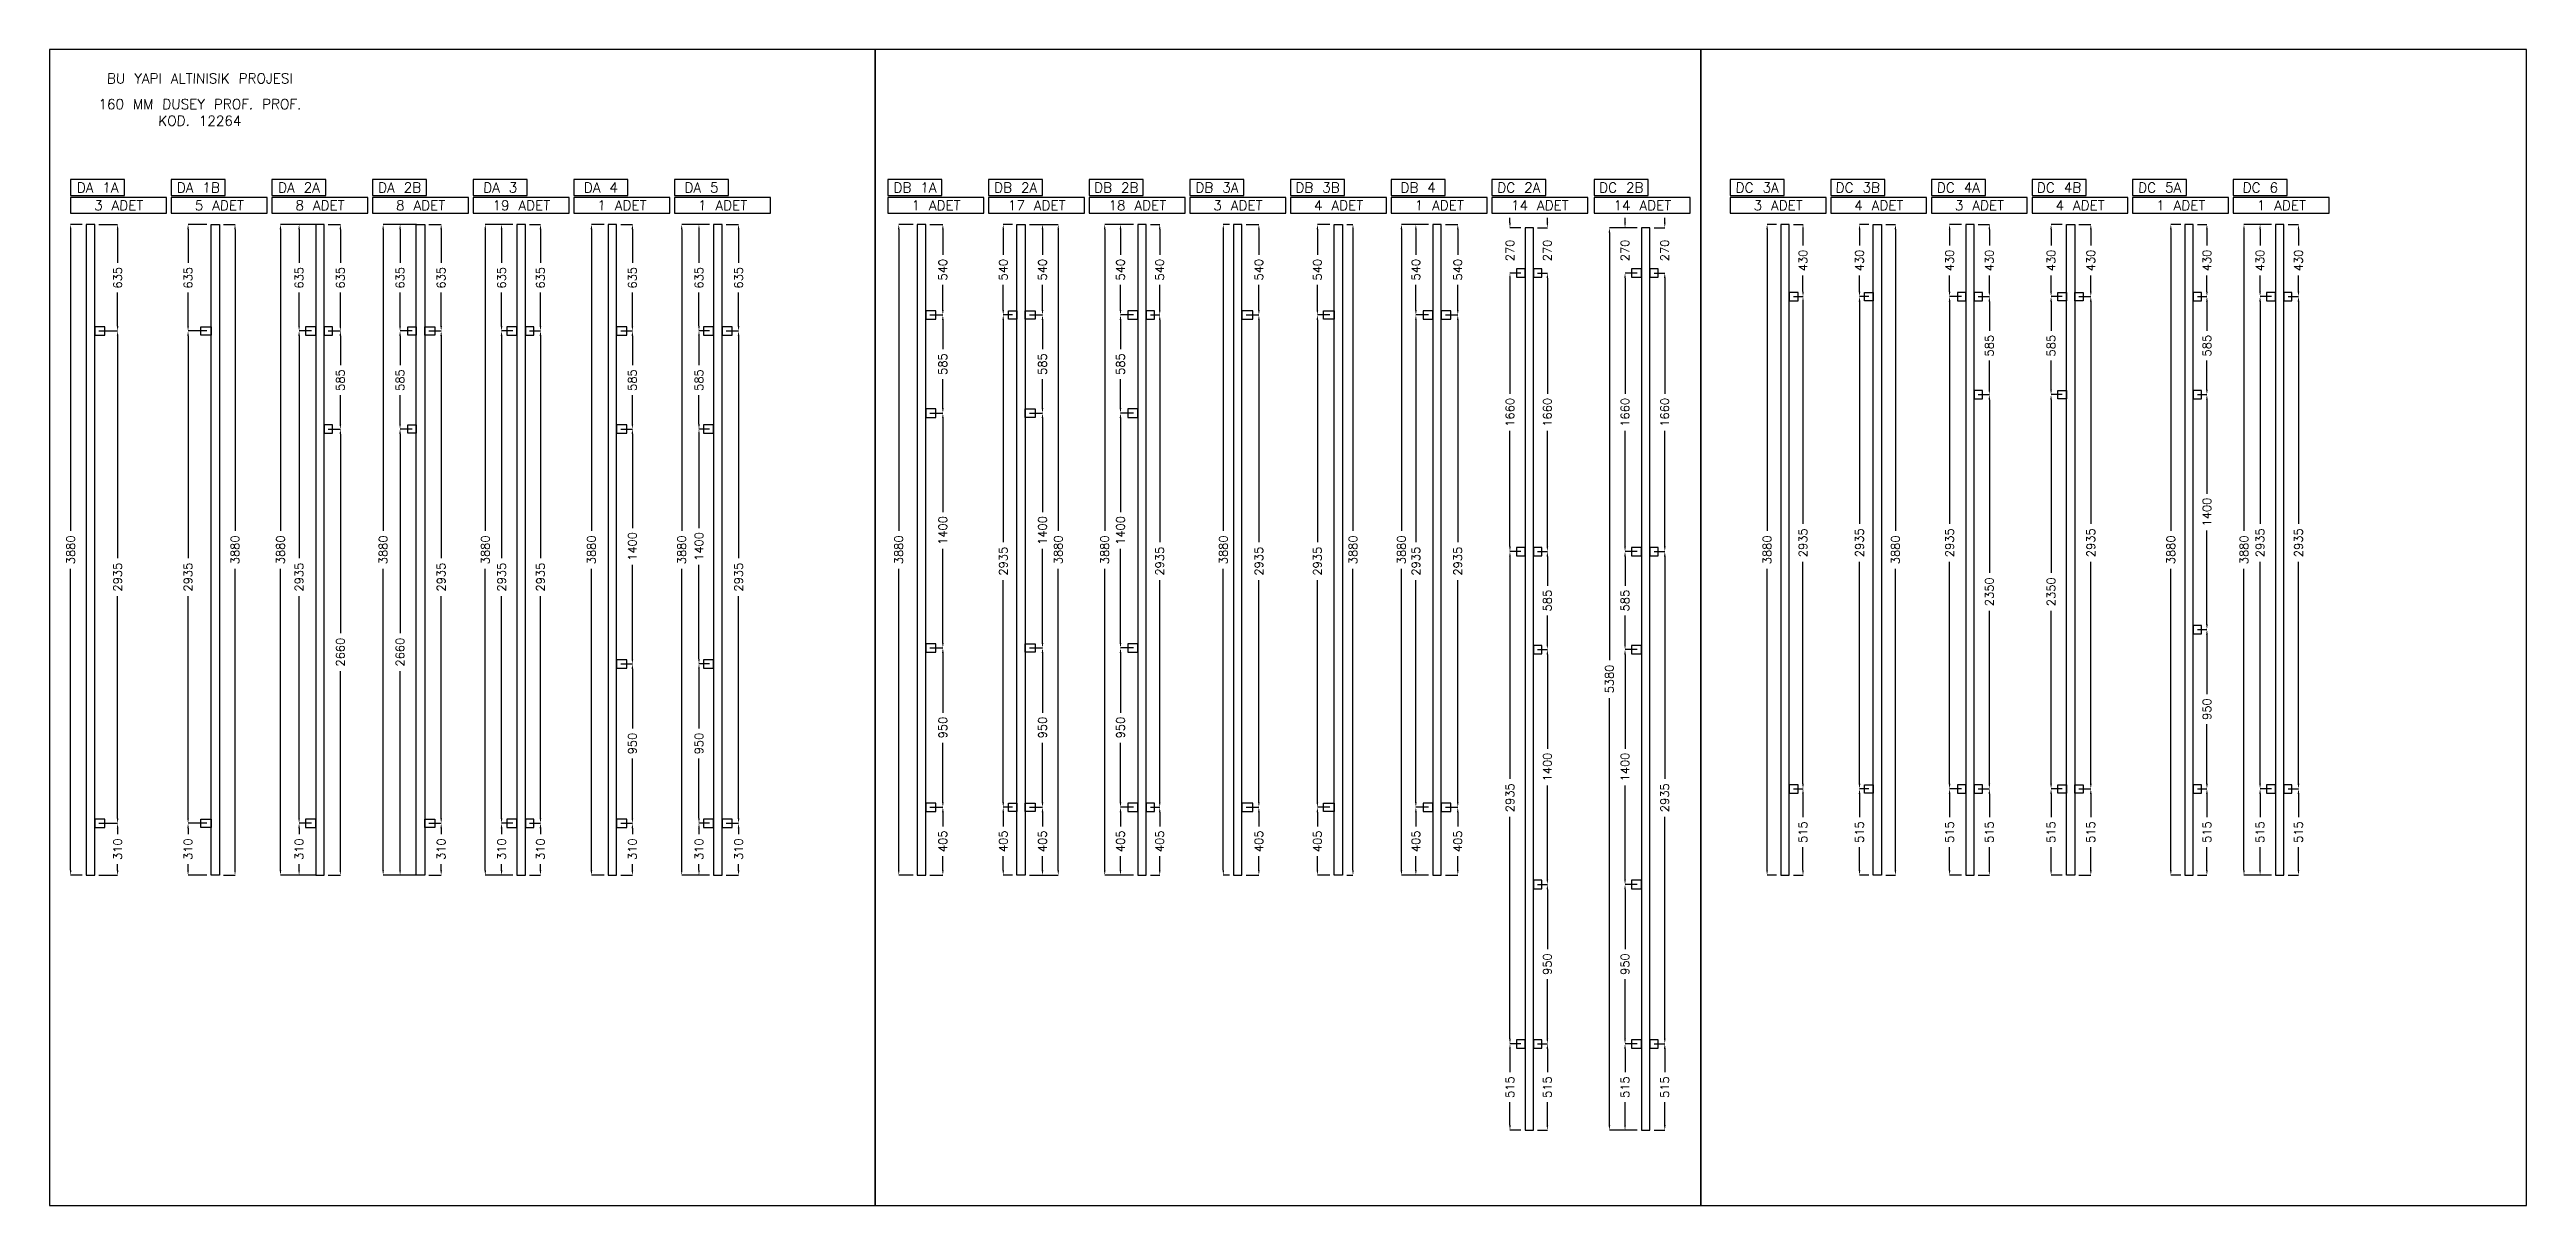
# Model space of a CAD drawing. Header units: millimetres. Extents: x -33420 to 34864, y -1491 to 37154.
# Drawn here: x -19113 to -4346, y -1491 to 5401 of the extents above; entities that cross this region are included whole.
import ezdxf

# ---------------------------------------------------------------- set-up
doc = ezdxf.new("R2010")
doc.units = ezdxf.units.MM
doc.layers.add('- ÖLÇÜ', color=7, linetype='Continuous', lineweight=9)
for name, color, linetype in [('--- KODLAMA', 7, 'Continuous'), ('--- PROF. DÜŞEY', 7, 'Continuous'), ('--- PROF. YATAY', 7, 'Continuous')]:
    doc.layers.add(name, color=color, linetype=linetype)
doc.styles.add('RomanS', font='romans.shx')
doc.styles.add('STL', font='txt.shx', dxfattribs={"oblique": 1})
doc.dimstyles.new('KOMP-ÖLÇÜ', dxfattribs={"dimtxt": 50, "dimasz": 30, "dimexe": 0.18, "dimexo": 25, "dimgap": 25, "dimtad": 0, "dimdec": 0, "dimzin": 0, "dimdsep": 46, "dimtxsty": 'RomanS', "dimcen": 0.09, "dimclrt": 256, "dimadec": 0, "dimazin": 0, "dimtfac": 1, "dimtdec": 0, "dimtofl": 0, "dimtmove": 0, "dimatfit": 3, "dimfxl": 1, "dimtolj": 1, "dimtzin": 0, "dimarcsym": 0})

msp = doc.modelspace()

# ---------------------------------------------------------------- texts
at = {"layer": '--- KODLAMA', "linetype": 'Continuous', "char_height": 59.4, "width": 288.18, "attachment_point": 5, "style": 'STL', "bg_fill": 3, "box_fill_scale": 1.3, "bg_fill_color": 256, "bg_fill_transparency": 0}
for s, insert in [('DA 1A', (-18826.15, 4577.65)), ('DA 1B', (-18226.15, 4577.65)), ('DB 1A', (-13953.61, 4577.65)), ('DB 2B', (-12753.61, 4577.65)), ('DC 2B', (-9742.82, 4577.65)), ('DC 3A', (-8932.68, 4577.65))]:
    msp.add_mtext(s, dxfattribs=dict(at, insert=insert))

# ---------------------------------------------------------------- blocks, each defined once
blk = doc.blocks.new('*D87')
at = {"layer": '- ÖLÇÜ', "color": 0, "linetype": 'Continuous', "lineweight": -2, "transparency": 16777216}
for p, q in [((-18075, 4358), (-18006, 4358)), ((-18007, 4328), (-18007, 2531)), ((-18007, 508), (-18007, 2304)), ((-18075, 478), (-18006, 478))]:
    blk.add_line(p, q, dxfattribs=at)
at = {"layer": '- ÖLÇÜ', "color": 0, "linetype": 'Continuous', "transparency": 16777216}
for points in [[(-18012, 4328), (-18002, 4328), (-18007, 4358)], [(-18012, 508), (-18002, 508), (-18007, 478)]]:
    blk.add_solid(points, dxfattribs=at)
at = {"layer": 'Defpoints', "color": 0, "linetype": 'Continuous', "transparency": 16777216}
for p in [(-18100, 4358), (-18007, 4358), (-18100, 478)]:
    blk.add_point(p, dxfattribs=at)
at = {"layer": '- ÖLÇÜ', "linetype": 'Continuous', "transparency": 16777216, "insert": (-18007, 2418), "char_height": 50, "attachment_point": 5, "rotation": 90, "style": 'RomanS'}
blk.add_mtext('\\A1;3880', dxfattribs=at)
blk = doc.blocks.new('*D88')
at = {"layer": '- ÖLÇÜ', "color": 0, "linetype": 'Continuous', "lineweight": -2, "transparency": 16777216}
for p, q in [((-18175, 3723), (-18287, 3723)), ((-18287, 3693), (-18287, 2368)), ((-18287, 818), (-18287, 2142)), ((-18175, 788), (-18287, 788))]:
    blk.add_line(p, q, dxfattribs=at)
at = {"layer": '- ÖLÇÜ', "color": 0, "linetype": 'Continuous', "transparency": 16777216}
for points in [[(-18292, 3693), (-18282, 3693), (-18287, 3723)], [(-18292, 818), (-18282, 818), (-18287, 788)]]:
    blk.add_solid(points, dxfattribs=at)
at = {"layer": 'Defpoints', "color": 0, "linetype": 'Continuous', "transparency": 16777216}
for p in [(-18287, 3723), (-18150, 3723), (-18150, 788)]:
    blk.add_point(p, dxfattribs=at)
at = {"layer": '- ÖLÇÜ', "linetype": 'Continuous', "transparency": 16777216, "insert": (-18287, 2255), "char_height": 50, "attachment_point": 5, "rotation": 90, "style": 'RomanS'}
blk.add_mtext('\\A1;2935', dxfattribs=at)
blk = doc.blocks.new('*D89')
at = {"layer": '- ÖLÇÜ', "color": 0, "linetype": 'Continuous', "lineweight": -2, "transparency": 16777216}
for p, q in [((-18175, 4358), (-18287, 4358)), ((-18287, 4328), (-18287, 4128)), ((-18287, 3753), (-18287, 3952)), ((-18175, 3723), (-18287, 3723))]:
    blk.add_line(p, q, dxfattribs=at)
at = {"layer": '- ÖLÇÜ', "color": 0, "linetype": 'Continuous', "transparency": 16777216}
for points in [[(-18292, 4328), (-18282, 4328), (-18287, 4358)], [(-18292, 3753), (-18282, 3753), (-18287, 3723)]]:
    blk.add_solid(points, dxfattribs=at)
at = {"layer": 'Defpoints', "color": 0, "linetype": 'Continuous', "transparency": 16777216}
for p in [(-18287, 4358), (-18150, 4358), (-18150, 3723)]:
    blk.add_point(p, dxfattribs=at)
at = {"layer": '- ÖLÇÜ', "linetype": 'Continuous', "transparency": 16777216, "insert": (-18287, 4040), "char_height": 50, "attachment_point": 5, "rotation": 90, "style": 'RomanS'}
blk.add_mtext('\\A1;635', dxfattribs=at)
blk = doc.blocks.new('*D90')
at = {"layer": '- ÖLÇÜ', "color": 0, "linetype": 'Continuous', "lineweight": -2, "transparency": 16777216}
for p, q in [((-18175, 788), (-18287, 788)), ((-18287, 758), (-18287, 722)), ((-18287, 508), (-18287, 543)), ((-18175, 478), (-18287, 478))]:
    blk.add_line(p, q, dxfattribs=at)
at = {"layer": '- ÖLÇÜ', "color": 0, "linetype": 'Continuous', "transparency": 16777216}
for points in [[(-18292, 758), (-18282, 758), (-18287, 788)], [(-18292, 508), (-18282, 508), (-18287, 478)]]:
    blk.add_solid(points, dxfattribs=at)
at = {"layer": 'Defpoints', "color": 0, "linetype": 'Continuous', "transparency": 16777216}
for p in [(-18150, 788), (-18287, 478), (-18150, 478)]:
    blk.add_point(p, dxfattribs=at)
at = {"layer": '- ÖLÇÜ', "linetype": 'Continuous', "transparency": 16777216, "insert": (-18287, 633), "char_height": 50, "attachment_point": 5, "rotation": 90, "style": 'RomanS'}
blk.add_mtext('\\A1;310', dxfattribs=at)
blk = doc.blocks.new('*D93')
at = {"layer": '- ÖLÇÜ', "color": 0, "linetype": 'Continuous', "lineweight": -2, "transparency": 16777216}
for p, q in [((-17551, 788), (-17625, 788)), ((-17625, 758), (-17625, 722)), ((-17625, 508), (-17625, 543)), ((-17551, 478), (-17625, 478))]:
    blk.add_line(p, q, dxfattribs=at)
at = {"layer": '- ÖLÇÜ', "color": 0, "linetype": 'Continuous', "transparency": 16777216}
for points in [[(-17630, 758), (-17620, 758), (-17625, 788)], [(-17630, 508), (-17620, 508), (-17625, 478)]]:
    blk.add_solid(points, dxfattribs=at)
at = {"layer": 'Defpoints', "color": 0, "linetype": 'Continuous', "transparency": 16777216}
for p in [(-17625, 788), (-17526, 788), (-17526, 478)]:
    blk.add_point(p, dxfattribs=at)
at = {"layer": '- ÖLÇÜ', "linetype": 'Continuous', "transparency": 16777216, "insert": (-17625, 633), "char_height": 50, "attachment_point": 5, "rotation": 90, "style": 'RomanS'}
blk.add_mtext('\\A1;310', dxfattribs=at)
blk = doc.blocks.new('*D94')
at = {"layer": '- ÖLÇÜ', "color": 0, "linetype": 'Continuous', "lineweight": -2, "transparency": 16777216}
for p, q in [((-17551, 3723), (-17625, 3723)), ((-17625, 3693), (-17625, 2368)), ((-17625, 818), (-17625, 2142)), ((-17551, 788), (-17625, 788))]:
    blk.add_line(p, q, dxfattribs=at)
at = {"layer": '- ÖLÇÜ', "color": 0, "linetype": 'Continuous', "transparency": 16777216}
for points in [[(-17630, 3693), (-17620, 3693), (-17625, 3723)], [(-17630, 818), (-17620, 818), (-17625, 788)]]:
    blk.add_solid(points, dxfattribs=at)
at = {"layer": 'Defpoints', "color": 0, "linetype": 'Continuous', "transparency": 16777216}
for p in [(-17625, 3723), (-17526, 3723), (-17526, 788)]:
    blk.add_point(p, dxfattribs=at)
at = {"layer": '- ÖLÇÜ', "linetype": 'Continuous', "transparency": 16777216, "insert": (-17625, 2255), "char_height": 50, "attachment_point": 5, "rotation": 90, "style": 'RomanS'}
blk.add_mtext('\\A1;2935', dxfattribs=at)
blk = doc.blocks.new('*D95')
at = {"layer": '- ÖLÇÜ', "color": 0, "linetype": 'Continuous', "lineweight": -2, "transparency": 16777216}
for p, q in [((-17551, 4358), (-17625, 4358)), ((-17625, 4328), (-17625, 4128)), ((-17625, 3753), (-17625, 3952)), ((-17551, 3723), (-17625, 3723))]:
    blk.add_line(p, q, dxfattribs=at)
at = {"layer": '- ÖLÇÜ', "color": 0, "linetype": 'Continuous', "transparency": 16777216}
for points in [[(-17630, 4328), (-17620, 4328), (-17625, 4358)], [(-17630, 3753), (-17620, 3753), (-17625, 3723)]]:
    blk.add_solid(points, dxfattribs=at)
at = {"layer": 'Defpoints', "color": 0, "linetype": 'Continuous', "transparency": 16777216}
for p in [(-17625, 4358), (-17526, 4358), (-17526, 3723)]:
    blk.add_point(p, dxfattribs=at)
at = {"layer": '- ÖLÇÜ', "linetype": 'Continuous', "transparency": 16777216, "insert": (-17625, 4040), "char_height": 50, "attachment_point": 5, "rotation": 90, "style": 'RomanS'}
blk.add_mtext('\\A1;635', dxfattribs=at)
blk = doc.blocks.new('*D96')
at = {"layer": '- ÖLÇÜ', "color": 0, "linetype": 'Continuous', "lineweight": -2, "transparency": 16777216}
for p, q in [((-17451, 4358), (-17379, 4358)), ((-17379, 4328), (-17379, 4128)), ((-17379, 3753), (-17379, 3952)), ((-17451, 3723), (-17379, 3723))]:
    blk.add_line(p, q, dxfattribs=at)
at = {"layer": '- ÖLÇÜ', "color": 0, "linetype": 'Continuous', "transparency": 16777216}
for points in [[(-17384, 4328), (-17374, 4328), (-17379, 4358)], [(-17384, 3753), (-17374, 3753), (-17379, 3723)]]:
    blk.add_solid(points, dxfattribs=at)
at = {"layer": 'Defpoints', "color": 0, "linetype": 'Continuous', "transparency": 16777216}
for p in [(-17476, 4358), (-17476, 3723), (-17379, 3723)]:
    blk.add_point(p, dxfattribs=at)
at = {"layer": '- ÖLÇÜ', "linetype": 'Continuous', "transparency": 16777216, "insert": (-17379, 4040), "char_height": 50, "attachment_point": 5, "rotation": 90, "style": 'RomanS'}
blk.add_mtext('\\A1;635', dxfattribs=at)
blk = doc.blocks.new('*D97')
at = {"layer": '- ÖLÇÜ', "color": 0, "linetype": 'Continuous', "lineweight": -2, "transparency": 16777216}
for p, q in [((-17451, 3723), (-17379, 3723)), ((-17379, 3693), (-17379, 3519)), ((-17379, 3168), (-17379, 3341)), ((-17451, 3138), (-17379, 3138))]:
    blk.add_line(p, q, dxfattribs=at)
at = {"layer": '- ÖLÇÜ', "color": 0, "linetype": 'Continuous', "transparency": 16777216}
for points in [[(-17384, 3693), (-17374, 3693), (-17379, 3723)], [(-17384, 3168), (-17374, 3168), (-17379, 3138)]]:
    blk.add_solid(points, dxfattribs=at)
at = {"layer": 'Defpoints', "color": 0, "linetype": 'Continuous', "transparency": 16777216}
for p in [(-17476, 3723), (-17476, 3138), (-17379, 3138)]:
    blk.add_point(p, dxfattribs=at)
at = {"layer": '- ÖLÇÜ', "linetype": 'Continuous', "transparency": 16777216, "insert": (-17379, 3430), "char_height": 50, "attachment_point": 5, "rotation": 90, "style": 'RomanS'}
blk.add_mtext('\\A1;585', dxfattribs=at)
blk = doc.blocks.new('*D98')
at = {"layer": '- ÖLÇÜ', "color": 0, "linetype": 'Continuous', "lineweight": -2, "transparency": 16777216}
for p, q in [((-17451, 3138), (-17379, 3138)), ((-17379, 3108), (-17379, 1921)), ((-17379, 508), (-17379, 1695)), ((-17451, 478), (-17379, 478))]:
    blk.add_line(p, q, dxfattribs=at)
at = {"layer": '- ÖLÇÜ', "color": 0, "linetype": 'Continuous', "transparency": 16777216}
for points in [[(-17384, 3108), (-17374, 3108), (-17379, 3138)], [(-17384, 508), (-17374, 508), (-17379, 478)]]:
    blk.add_solid(points, dxfattribs=at)
at = {"layer": 'Defpoints', "color": 0, "linetype": 'Continuous', "transparency": 16777216}
for p in [(-17476, 3138), (-17476, 478), (-17379, 478)]:
    blk.add_point(p, dxfattribs=at)
at = {"layer": '- ÖLÇÜ', "linetype": 'Continuous', "transparency": 16777216, "insert": (-17379, 1808), "char_height": 50, "attachment_point": 5, "rotation": 90, "style": 'RomanS'}
blk.add_mtext('\\A1;2660', dxfattribs=at)
blk = doc.blocks.new('*D99')
at = {"layer": '- ÖLÇÜ', "color": 0, "linetype": 'Continuous', "lineweight": -2, "transparency": 16777216}
for p, q in [((-17526, 4358), (-17736, 4358)), ((-17736, 4328), (-17736, 2531)), ((-17736, 508), (-17736, 2304)), ((-17526, 478), (-17736, 478))]:
    blk.add_line(p, q, dxfattribs=at)
at = {"layer": '- ÖLÇÜ', "color": 0, "linetype": 'Continuous', "transparency": 16777216}
for points in [[(-17741, 4328), (-17731, 4328), (-17736, 4358)], [(-17741, 508), (-17731, 508), (-17736, 478)]]:
    blk.add_solid(points, dxfattribs=at)
at = {"layer": 'Defpoints', "color": 0, "linetype": 'Continuous', "transparency": 16777216}
for p in [(-17501, 4358), (-17736, 478), (-17501, 478)]:
    blk.add_point(p, dxfattribs=at)
at = {"layer": '- ÖLÇÜ', "linetype": 'Continuous', "transparency": 16777216, "insert": (-17736, 2418), "char_height": 50, "attachment_point": 5, "rotation": 90, "style": 'RomanS'}
blk.add_mtext('\\A1;3880', dxfattribs=at)
blk = doc.blocks.new('*D100')
at = {"layer": '- ÖLÇÜ', "color": 0, "linetype": 'Continuous', "lineweight": -2, "transparency": 16777216}
for p, q in [((-16851, 788), (-16778, 788)), ((-16778, 758), (-16778, 722)), ((-16851, 478), (-16778, 478)), ((-16778, 508), (-16778, 543))]:
    blk.add_line(p, q, dxfattribs=at)
at = {"layer": '- ÖLÇÜ', "color": 0, "linetype": 'Continuous', "transparency": 16777216}
for points in [[(-16783, 758), (-16773, 758), (-16778, 788)], [(-16783, 508), (-16773, 508), (-16778, 478)]]:
    blk.add_solid(points, dxfattribs=at)
at = {"layer": 'Defpoints', "color": 0, "linetype": 'Continuous', "transparency": 16777216}
for p in [(-16876, 788), (-16778, 788), (-16876, 478)]:
    blk.add_point(p, dxfattribs=at)
at = {"layer": '- ÖLÇÜ', "linetype": 'Continuous', "transparency": 16777216, "insert": (-16778, 633), "char_height": 50, "attachment_point": 5, "rotation": 90, "style": 'RomanS'}
blk.add_mtext('\\A1;310', dxfattribs=at)
blk = doc.blocks.new('*D101')
at = {"layer": '- ÖLÇÜ', "color": 0, "linetype": 'Continuous', "lineweight": -2, "transparency": 16777216}
for p, q in [((-16851, 3723), (-16778, 3723)), ((-16778, 3693), (-16778, 2368)), ((-16778, 818), (-16778, 2142)), ((-16851, 788), (-16778, 788))]:
    blk.add_line(p, q, dxfattribs=at)
at = {"layer": '- ÖLÇÜ', "color": 0, "linetype": 'Continuous', "transparency": 16777216}
for points in [[(-16783, 3693), (-16773, 3693), (-16778, 3723)], [(-16783, 818), (-16773, 818), (-16778, 788)]]:
    blk.add_solid(points, dxfattribs=at)
at = {"layer": 'Defpoints', "color": 0, "linetype": 'Continuous', "transparency": 16777216}
for p in [(-16876, 3723), (-16778, 3723), (-16876, 788)]:
    blk.add_point(p, dxfattribs=at)
at = {"layer": '- ÖLÇÜ', "linetype": 'Continuous', "transparency": 16777216, "insert": (-16778, 2255), "char_height": 50, "attachment_point": 5, "rotation": 90, "style": 'RomanS'}
blk.add_mtext('\\A1;2935', dxfattribs=at)
blk = doc.blocks.new('*D102')
at = {"layer": '- ÖLÇÜ', "color": 0, "linetype": 'Continuous', "lineweight": -2, "transparency": 16777216}
for p, q in [((-16851, 4358), (-16778, 4358)), ((-16778, 4328), (-16778, 4128)), ((-16778, 3753), (-16778, 3952)), ((-16851, 3723), (-16778, 3723))]:
    blk.add_line(p, q, dxfattribs=at)
at = {"layer": '- ÖLÇÜ', "color": 0, "linetype": 'Continuous', "transparency": 16777216}
for points in [[(-16783, 4328), (-16773, 4328), (-16778, 4358)], [(-16783, 3753), (-16773, 3753), (-16778, 3723)]]:
    blk.add_solid(points, dxfattribs=at)
at = {"layer": 'Defpoints', "color": 0, "linetype": 'Continuous', "transparency": 16777216}
for p in [(-16876, 4358), (-16778, 4358), (-16876, 3723)]:
    blk.add_point(p, dxfattribs=at)
at = {"layer": '- ÖLÇÜ', "linetype": 'Continuous', "transparency": 16777216, "insert": (-16778, 4040), "char_height": 50, "attachment_point": 5, "rotation": 90, "style": 'RomanS'}
blk.add_mtext('\\A1;635', dxfattribs=at)
blk = doc.blocks.new('*D103')
at = {"layer": '- ÖLÇÜ', "color": 0, "linetype": 'Continuous', "lineweight": -2, "transparency": 16777216}
for p, q in [((-16951, 4358), (-17023, 4358)), ((-17023, 4328), (-17023, 4128)), ((-17023, 3753), (-17023, 3952)), ((-16951, 3723), (-17023, 3723))]:
    blk.add_line(p, q, dxfattribs=at)
at = {"layer": '- ÖLÇÜ', "color": 0, "linetype": 'Continuous', "transparency": 16777216}
for points in [[(-17028, 4328), (-17018, 4328), (-17023, 4358)], [(-17028, 3753), (-17018, 3753), (-17023, 3723)]]:
    blk.add_solid(points, dxfattribs=at)
at = {"layer": 'Defpoints', "color": 0, "linetype": 'Continuous', "transparency": 16777216}
for p in [(-16926, 4358), (-17023, 3723), (-16926, 3723)]:
    blk.add_point(p, dxfattribs=at)
at = {"layer": '- ÖLÇÜ', "linetype": 'Continuous', "transparency": 16777216, "insert": (-17023, 4040), "char_height": 50, "attachment_point": 5, "rotation": 90, "style": 'RomanS'}
blk.add_mtext('\\A1;635', dxfattribs=at)
blk = doc.blocks.new('*D104')
at = {"layer": '- ÖLÇÜ', "color": 0, "linetype": 'Continuous', "lineweight": -2, "transparency": 16777216}
for p, q in [((-16951, 3723), (-17023, 3723)), ((-17023, 3693), (-17023, 3519)), ((-17023, 3168), (-17023, 3341)), ((-16951, 3138), (-17023, 3138))]:
    blk.add_line(p, q, dxfattribs=at)
at = {"layer": '- ÖLÇÜ', "color": 0, "linetype": 'Continuous', "transparency": 16777216}
for points in [[(-17028, 3693), (-17018, 3693), (-17023, 3723)], [(-17028, 3168), (-17018, 3168), (-17023, 3138)]]:
    blk.add_solid(points, dxfattribs=at)
at = {"layer": 'Defpoints', "color": 0, "linetype": 'Continuous', "transparency": 16777216}
for p in [(-16926, 3723), (-17023, 3138), (-16926, 3138)]:
    blk.add_point(p, dxfattribs=at)
at = {"layer": '- ÖLÇÜ', "linetype": 'Continuous', "transparency": 16777216, "insert": (-17023, 3430), "char_height": 50, "attachment_point": 5, "rotation": 90, "style": 'RomanS'}
blk.add_mtext('\\A1;585', dxfattribs=at)
blk = doc.blocks.new('*D105')
at = {"layer": '- ÖLÇÜ', "color": 0, "linetype": 'Continuous', "lineweight": -2, "transparency": 16777216}
for p, q in [((-16951, 3138), (-17023, 3138)), ((-17023, 3108), (-17023, 1921)), ((-17023, 508), (-17023, 1695)), ((-16951, 478), (-17023, 478))]:
    blk.add_line(p, q, dxfattribs=at)
at = {"layer": '- ÖLÇÜ', "color": 0, "linetype": 'Continuous', "transparency": 16777216}
for points in [[(-17028, 3108), (-17018, 3108), (-17023, 3138)], [(-17028, 508), (-17018, 508), (-17023, 478)]]:
    blk.add_solid(points, dxfattribs=at)
at = {"layer": 'Defpoints', "color": 0, "linetype": 'Continuous', "transparency": 16777216}
for p in [(-16926, 3138), (-17023, 478), (-16926, 478)]:
    blk.add_point(p, dxfattribs=at)
at = {"layer": '- ÖLÇÜ', "linetype": 'Continuous', "transparency": 16777216, "insert": (-17023, 1808), "char_height": 50, "attachment_point": 5, "rotation": 90, "style": 'RomanS'}
blk.add_mtext('\\A1;2660', dxfattribs=at)
blk = doc.blocks.new('*D106')
at = {"layer": '- ÖLÇÜ', "color": 0, "linetype": 'Continuous', "lineweight": -2, "transparency": 16777216}
for p, q in [((-16926, 4358), (-17124, 4358)), ((-17124, 4328), (-17124, 2531)), ((-17124, 508), (-17124, 2304)), ((-16926, 478), (-17124, 478))]:
    blk.add_line(p, q, dxfattribs=at)
at = {"layer": '- ÖLÇÜ', "color": 0, "linetype": 'Continuous', "transparency": 16777216}
for points in [[(-17129, 4328), (-17119, 4328), (-17124, 4358)], [(-17129, 508), (-17119, 508), (-17124, 478)]]:
    blk.add_solid(points, dxfattribs=at)
at = {"layer": 'Defpoints', "color": 0, "linetype": 'Continuous', "transparency": 16777216}
for p in [(-16901, 4358), (-17124, 478), (-16901, 478)]:
    blk.add_point(p, dxfattribs=at)
at = {"layer": '- ÖLÇÜ', "linetype": 'Continuous', "transparency": 16777216, "insert": (-17124, 2418), "char_height": 50, "attachment_point": 5, "rotation": 90, "style": 'RomanS'}
blk.add_mtext('\\A1;3880', dxfattribs=at)
blk = doc.blocks.new('*D107')
at = {"layer": '- ÖLÇÜ', "color": 0, "linetype": 'Continuous', "lineweight": -2, "transparency": 16777216}
for p, q in [((-16351, 788), (-16418, 788)), ((-16418, 758), (-16418, 722)), ((-16418, 508), (-16418, 543)), ((-16351, 478), (-16418, 478))]:
    blk.add_line(p, q, dxfattribs=at)
at = {"layer": '- ÖLÇÜ', "color": 0, "linetype": 'Continuous', "transparency": 16777216}
for points in [[(-16423, 758), (-16413, 758), (-16418, 788)], [(-16423, 508), (-16413, 508), (-16418, 478)]]:
    blk.add_solid(points, dxfattribs=at)
at = {"layer": 'Defpoints', "color": 0, "linetype": 'Continuous', "transparency": 16777216}
for p in [(-16418, 788), (-16326, 788), (-16326, 478)]:
    blk.add_point(p, dxfattribs=at)
at = {"layer": '- ÖLÇÜ', "linetype": 'Continuous', "transparency": 16777216, "insert": (-16418, 633), "char_height": 50, "attachment_point": 5, "rotation": 90, "style": 'RomanS'}
blk.add_mtext('\\A1;310', dxfattribs=at)
blk = doc.blocks.new('*D108')
at = {"layer": '- ÖLÇÜ', "color": 0, "linetype": 'Continuous', "lineweight": -2, "transparency": 16777216}
for p, q in [((-16351, 3723), (-16418, 3723)), ((-16418, 3693), (-16418, 2368)), ((-16418, 818), (-16418, 2142)), ((-16351, 788), (-16418, 788))]:
    blk.add_line(p, q, dxfattribs=at)
at = {"layer": '- ÖLÇÜ', "color": 0, "linetype": 'Continuous', "transparency": 16777216}
for points in [[(-16423, 3693), (-16413, 3693), (-16418, 3723)], [(-16423, 818), (-16413, 818), (-16418, 788)]]:
    blk.add_solid(points, dxfattribs=at)
at = {"layer": 'Defpoints', "color": 0, "linetype": 'Continuous', "transparency": 16777216}
for p in [(-16418, 3723), (-16326, 3723), (-16326, 788)]:
    blk.add_point(p, dxfattribs=at)
at = {"layer": '- ÖLÇÜ', "linetype": 'Continuous', "transparency": 16777216, "insert": (-16418, 2255), "char_height": 50, "attachment_point": 5, "rotation": 90, "style": 'RomanS'}
blk.add_mtext('\\A1;2935', dxfattribs=at)
blk = doc.blocks.new('*D109')
at = {"layer": '- ÖLÇÜ', "color": 0, "linetype": 'Continuous', "lineweight": -2, "transparency": 16777216}
for p, q in [((-16351, 4358), (-16418, 4358)), ((-16418, 4328), (-16418, 4128)), ((-16418, 3753), (-16418, 3952)), ((-16351, 3723), (-16418, 3723))]:
    blk.add_line(p, q, dxfattribs=at)
at = {"layer": '- ÖLÇÜ', "color": 0, "linetype": 'Continuous', "transparency": 16777216}
for points in [[(-16423, 4328), (-16413, 4328), (-16418, 4358)], [(-16423, 3753), (-16413, 3753), (-16418, 3723)]]:
    blk.add_solid(points, dxfattribs=at)
at = {"layer": 'Defpoints', "color": 0, "linetype": 'Continuous', "transparency": 16777216}
for p in [(-16418, 4358), (-16326, 4358), (-16326, 3723)]:
    blk.add_point(p, dxfattribs=at)
at = {"layer": '- ÖLÇÜ', "linetype": 'Continuous', "transparency": 16777216, "insert": (-16418, 4040), "char_height": 50, "attachment_point": 5, "rotation": 90, "style": 'RomanS'}
blk.add_mtext('\\A1;635', dxfattribs=at)
blk = doc.blocks.new('*D110')
at = {"layer": '- ÖLÇÜ', "color": 0, "linetype": 'Continuous', "lineweight": -2, "transparency": 16777216}
for p, q in [((-16251, 788), (-16186, 788)), ((-16186, 758), (-16186, 722)), ((-16251, 478), (-16186, 478)), ((-16186, 508), (-16186, 543))]:
    blk.add_line(p, q, dxfattribs=at)
at = {"layer": '- ÖLÇÜ', "color": 0, "linetype": 'Continuous', "transparency": 16777216}
for points in [[(-16191, 758), (-16181, 758), (-16186, 788)], [(-16191, 508), (-16181, 508), (-16186, 478)]]:
    blk.add_solid(points, dxfattribs=at)
at = {"layer": 'Defpoints', "color": 0, "linetype": 'Continuous', "transparency": 16777216}
for p in [(-16276, 788), (-16186, 788), (-16276, 478)]:
    blk.add_point(p, dxfattribs=at)
at = {"layer": '- ÖLÇÜ', "linetype": 'Continuous', "transparency": 16777216, "insert": (-16186, 633), "char_height": 50, "attachment_point": 5, "rotation": 90, "style": 'RomanS'}
blk.add_mtext('\\A1;310', dxfattribs=at)
blk = doc.blocks.new('*D111')
at = {"layer": '- ÖLÇÜ', "color": 0, "linetype": 'Continuous', "lineweight": -2, "transparency": 16777216}
for p, q in [((-16251, 3723), (-16186, 3723)), ((-16186, 3693), (-16186, 2368)), ((-16186, 818), (-16186, 2142)), ((-16251, 788), (-16186, 788))]:
    blk.add_line(p, q, dxfattribs=at)
at = {"layer": '- ÖLÇÜ', "color": 0, "linetype": 'Continuous', "transparency": 16777216}
for points in [[(-16191, 3693), (-16181, 3693), (-16186, 3723)], [(-16191, 818), (-16181, 818), (-16186, 788)]]:
    blk.add_solid(points, dxfattribs=at)
at = {"layer": 'Defpoints', "color": 0, "linetype": 'Continuous', "transparency": 16777216}
for p in [(-16276, 3723), (-16186, 3723), (-16276, 788)]:
    blk.add_point(p, dxfattribs=at)
at = {"layer": '- ÖLÇÜ', "linetype": 'Continuous', "transparency": 16777216, "insert": (-16186, 2255), "char_height": 50, "attachment_point": 5, "rotation": 90, "style": 'RomanS'}
blk.add_mtext('\\A1;2935', dxfattribs=at)
blk = doc.blocks.new('*D112')
at = {"layer": '- ÖLÇÜ', "color": 0, "linetype": 'Continuous', "lineweight": -2, "transparency": 16777216}
for p, q in [((-16251, 4358), (-16186, 4358)), ((-16186, 4328), (-16186, 4128)), ((-16186, 3753), (-16186, 3952)), ((-16251, 3723), (-16186, 3723))]:
    blk.add_line(p, q, dxfattribs=at)
at = {"layer": '- ÖLÇÜ', "color": 0, "linetype": 'Continuous', "transparency": 16777216}
for points in [[(-16191, 4328), (-16181, 4328), (-16186, 4358)], [(-16191, 3753), (-16181, 3753), (-16186, 3723)]]:
    blk.add_solid(points, dxfattribs=at)
at = {"layer": 'Defpoints', "color": 0, "linetype": 'Continuous', "transparency": 16777216}
for p in [(-16276, 4358), (-16186, 4358), (-16276, 3723)]:
    blk.add_point(p, dxfattribs=at)
at = {"layer": '- ÖLÇÜ', "linetype": 'Continuous', "transparency": 16777216, "insert": (-16186, 4040), "char_height": 50, "attachment_point": 5, "rotation": 90, "style": 'RomanS'}
blk.add_mtext('\\A1;635', dxfattribs=at)
blk = doc.blocks.new('*D3')
at = {"layer": '- ÖLÇÜ', "color": 0, "linetype": 'Continuous', "lineweight": -2, "transparency": 16777216}
for p, q in [((-16351, 4358), (-16515, 4358)), ((-16515, 4328), (-16515, 2531)), ((-16515, 508), (-16515, 2304)), ((-16351, 478), (-16515, 478))]:
    blk.add_line(p, q, dxfattribs=at)
at = {"layer": '- ÖLÇÜ', "color": 0, "linetype": 'Continuous', "transparency": 16777216}
for points in [[(-16520, 4328), (-16510, 4328), (-16515, 4358)], [(-16520, 508), (-16510, 508), (-16515, 478)]]:
    blk.add_solid(points, dxfattribs=at)
at = {"layer": 'Defpoints', "color": 0, "linetype": 'Continuous', "transparency": 16777216}
for p in [(-16515, 4358), (-16326, 4358), (-16326, 478)]:
    blk.add_point(p, dxfattribs=at)
at = {"layer": '- ÖLÇÜ', "linetype": 'Continuous', "transparency": 16777216, "insert": (-16515, 2418), "char_height": 50, "attachment_point": 5, "rotation": 90, "style": 'RomanS'}
blk.add_mtext('\\A1;3880', dxfattribs=at)
blk = doc.blocks.new('*D113')
at = {"layer": '- ÖLÇÜ', "color": 0, "linetype": 'Continuous', "lineweight": -2, "transparency": 16777216}
for p, q in [((-18919, 4358), (-18987, 4358)), ((-18987, 4328), (-18987, 2531)), ((-18987, 508), (-18987, 2304)), ((-18919, 478), (-18987, 478))]:
    blk.add_line(p, q, dxfattribs=at)
at = {"layer": '- ÖLÇÜ', "color": 0, "linetype": 'Continuous', "transparency": 16777216}
for points in [[(-18992, 4328), (-18982, 4328), (-18987, 4358)], [(-18992, 508), (-18982, 508), (-18987, 478)]]:
    blk.add_solid(points, dxfattribs=at)
at = {"layer": 'Defpoints', "color": 0, "linetype": 'Continuous', "transparency": 16777216}
for p in [(-18987, 4358), (-18894, 4358), (-18894, 478)]:
    blk.add_point(p, dxfattribs=at)
at = {"layer": '- ÖLÇÜ', "linetype": 'Continuous', "transparency": 16777216, "insert": (-18987, 2418), "char_height": 50, "attachment_point": 5, "rotation": 90, "style": 'RomanS'}
blk.add_mtext('\\A1;3880', dxfattribs=at)
blk = doc.blocks.new('*D114')
at = {"layer": '- ÖLÇÜ', "color": 0, "linetype": 'Continuous', "lineweight": -2, "transparency": 16777216}
for p, q in [((-18819, 3723), (-18707, 3723)), ((-18707, 3693), (-18707, 2368)), ((-18707, 818), (-18707, 2142)), ((-18819, 788), (-18707, 788))]:
    blk.add_line(p, q, dxfattribs=at)
at = {"layer": '- ÖLÇÜ', "color": 0, "linetype": 'Continuous', "transparency": 16777216}
for points in [[(-18712, 3693), (-18702, 3693), (-18707, 3723)], [(-18712, 818), (-18702, 818), (-18707, 788)]]:
    blk.add_solid(points, dxfattribs=at)
at = {"layer": 'Defpoints', "color": 0, "linetype": 'Continuous', "transparency": 16777216}
for p in [(-18844, 3723), (-18707, 3723), (-18844, 788)]:
    blk.add_point(p, dxfattribs=at)
at = {"layer": '- ÖLÇÜ', "linetype": 'Continuous', "transparency": 16777216, "insert": (-18707, 2255), "char_height": 50, "attachment_point": 5, "rotation": 90, "style": 'RomanS'}
blk.add_mtext('\\A1;2935', dxfattribs=at)
blk = doc.blocks.new('*D115')
at = {"layer": '- ÖLÇÜ', "color": 0, "linetype": 'Continuous', "lineweight": -2, "transparency": 16777216}
for p, q in [((-18819, 4358), (-18707, 4358)), ((-18707, 4328), (-18707, 4128)), ((-18707, 3753), (-18707, 3952)), ((-18819, 3723), (-18707, 3723))]:
    blk.add_line(p, q, dxfattribs=at)
at = {"layer": '- ÖLÇÜ', "color": 0, "linetype": 'Continuous', "transparency": 16777216}
for points in [[(-18712, 4328), (-18702, 4328), (-18707, 4358)], [(-18712, 3753), (-18702, 3753), (-18707, 3723)]]:
    blk.add_solid(points, dxfattribs=at)
at = {"layer": 'Defpoints', "color": 0, "linetype": 'Continuous', "transparency": 16777216}
for p in [(-18844, 4358), (-18707, 4358), (-18844, 3723)]:
    blk.add_point(p, dxfattribs=at)
at = {"layer": '- ÖLÇÜ', "linetype": 'Continuous', "transparency": 16777216, "insert": (-18707, 4040), "char_height": 50, "attachment_point": 5, "rotation": 90, "style": 'RomanS'}
blk.add_mtext('\\A1;635', dxfattribs=at)
blk = doc.blocks.new('*D116')
at = {"layer": '- ÖLÇÜ', "color": 0, "linetype": 'Continuous', "lineweight": -2, "transparency": 16777216}
for p, q in [((-18819, 788), (-18707, 788)), ((-18707, 758), (-18707, 722)), ((-18819, 478), (-18707, 478)), ((-18707, 508), (-18707, 543))]:
    blk.add_line(p, q, dxfattribs=at)
at = {"layer": '- ÖLÇÜ', "color": 0, "linetype": 'Continuous', "transparency": 16777216}
for points in [[(-18712, 758), (-18702, 758), (-18707, 788)], [(-18712, 508), (-18702, 508), (-18707, 478)]]:
    blk.add_solid(points, dxfattribs=at)
at = {"layer": 'Defpoints', "color": 0, "linetype": 'Continuous', "transparency": 16777216}
for p in [(-18844, 788), (-18844, 478), (-18707, 478)]:
    blk.add_point(p, dxfattribs=at)
at = {"layer": '- ÖLÇÜ', "linetype": 'Continuous', "transparency": 16777216, "insert": (-18707, 633), "char_height": 50, "attachment_point": 5, "rotation": 90, "style": 'RomanS'}
blk.add_mtext('\\A1;310', dxfattribs=at)
blk = doc.blocks.new('*D117')
at = {"layer": '- ÖLÇÜ', "color": 0, "linetype": 'Continuous', "lineweight": -2, "transparency": 16777216}
for p, q in [((-15807, 4358), (-15882, 4358)), ((-15882, 4328), (-15882, 2531)), ((-15882, 508), (-15882, 2304)), ((-15807, 478), (-15882, 478))]:
    blk.add_line(p, q, dxfattribs=at)
at = {"layer": '- ÖLÇÜ', "color": 0, "linetype": 'Continuous', "transparency": 16777216}
for points in [[(-15887, 4328), (-15877, 4328), (-15882, 4358)], [(-15887, 508), (-15877, 508), (-15882, 478)]]:
    blk.add_solid(points, dxfattribs=at)
at = {"layer": 'Defpoints', "color": 0, "linetype": 'Continuous', "transparency": 16777216}
for p in [(-15882, 4358), (-15782, 4358), (-15782, 478)]:
    blk.add_point(p, dxfattribs=at)
at = {"layer": '- ÖLÇÜ', "linetype": 'Continuous', "transparency": 16777216, "insert": (-15882, 2418), "char_height": 50, "attachment_point": 5, "rotation": 90, "style": 'RomanS'}
blk.add_mtext('\\A1;3880', dxfattribs=at)
blk = doc.blocks.new('*D118')
at = {"layer": '- ÖLÇÜ', "color": 0, "linetype": 'Continuous', "lineweight": -2, "transparency": 16777216}
for p, q in [((-15707, 788), (-15638, 788)), ((-15638, 758), (-15638, 722)), ((-15707, 478), (-15638, 478)), ((-15638, 508), (-15638, 543))]:
    blk.add_line(p, q, dxfattribs=at)
at = {"layer": '- ÖLÇÜ', "color": 0, "linetype": 'Continuous', "transparency": 16777216}
for points in [[(-15643, 758), (-15633, 758), (-15638, 788)], [(-15643, 508), (-15633, 508), (-15638, 478)]]:
    blk.add_solid(points, dxfattribs=at)
at = {"layer": 'Defpoints', "color": 0, "linetype": 'Continuous', "transparency": 16777216}
for p in [(-15732, 788), (-15638, 788), (-15732, 478)]:
    blk.add_point(p, dxfattribs=at)
at = {"layer": '- ÖLÇÜ', "linetype": 'Continuous', "transparency": 16777216, "insert": (-15638, 633), "char_height": 50, "attachment_point": 5, "rotation": 90, "style": 'RomanS'}
blk.add_mtext('\\A1;310', dxfattribs=at)
blk = doc.blocks.new('*D119')
at = {"layer": '- ÖLÇÜ', "color": 0, "linetype": 'Continuous', "lineweight": -2, "transparency": 16777216}
for p, q in [((-15707, 1738), (-15638, 1738)), ((-15638, 1708), (-15638, 1352)), ((-15638, 818), (-15638, 1173)), ((-15707, 788), (-15638, 788))]:
    blk.add_line(p, q, dxfattribs=at)
at = {"layer": '- ÖLÇÜ', "color": 0, "linetype": 'Continuous', "transparency": 16777216}
for points in [[(-15643, 1708), (-15633, 1708), (-15638, 1738)], [(-15643, 818), (-15633, 818), (-15638, 788)]]:
    blk.add_solid(points, dxfattribs=at)
at = {"layer": 'Defpoints', "color": 0, "linetype": 'Continuous', "transparency": 16777216}
for p in [(-15732, 1738), (-15638, 1738), (-15732, 788)]:
    blk.add_point(p, dxfattribs=at)
at = {"layer": '- ÖLÇÜ', "linetype": 'Continuous', "transparency": 16777216, "insert": (-15638, 1263), "char_height": 50, "attachment_point": 5, "rotation": 90, "style": 'RomanS'}
blk.add_mtext('\\A1;950', dxfattribs=at)
blk = doc.blocks.new('*D120')
at = {"layer": '- ÖLÇÜ', "color": 0, "linetype": 'Continuous', "lineweight": -2, "transparency": 16777216}
for p, q in [((-15707, 3138), (-15638, 3138)), ((-15638, 3108), (-15638, 2547)), ((-15638, 1768), (-15638, 2328)), ((-15707, 1738), (-15638, 1738))]:
    blk.add_line(p, q, dxfattribs=at)
at = {"layer": '- ÖLÇÜ', "color": 0, "linetype": 'Continuous', "transparency": 16777216}
for points in [[(-15643, 3108), (-15633, 3108), (-15638, 3138)], [(-15643, 1768), (-15633, 1768), (-15638, 1738)]]:
    blk.add_solid(points, dxfattribs=at)
at = {"layer": 'Defpoints', "color": 0, "linetype": 'Continuous', "transparency": 16777216}
for p in [(-15732, 3138), (-15638, 3138), (-15732, 1738)]:
    blk.add_point(p, dxfattribs=at)
at = {"layer": '- ÖLÇÜ', "linetype": 'Continuous', "transparency": 16777216, "insert": (-15638, 2438), "char_height": 50, "attachment_point": 5, "rotation": 90, "style": 'RomanS'}
blk.add_mtext('\\A1;1400', dxfattribs=at)
blk = doc.blocks.new('*D121')
at = {"layer": '- ÖLÇÜ', "color": 0, "linetype": 'Continuous', "lineweight": -2, "transparency": 16777216}
for p, q in [((-15707, 3723), (-15638, 3723)), ((-15638, 3693), (-15638, 3519)), ((-15638, 3168), (-15638, 3341)), ((-15707, 3138), (-15638, 3138))]:
    blk.add_line(p, q, dxfattribs=at)
at = {"layer": '- ÖLÇÜ', "color": 0, "linetype": 'Continuous', "transparency": 16777216}
for points in [[(-15643, 3693), (-15633, 3693), (-15638, 3723)], [(-15643, 3168), (-15633, 3168), (-15638, 3138)]]:
    blk.add_solid(points, dxfattribs=at)
at = {"layer": 'Defpoints', "color": 0, "linetype": 'Continuous', "transparency": 16777216}
for p in [(-15732, 3723), (-15638, 3723), (-15732, 3138)]:
    blk.add_point(p, dxfattribs=at)
at = {"layer": '- ÖLÇÜ', "linetype": 'Continuous', "transparency": 16777216, "insert": (-15638, 3430), "char_height": 50, "attachment_point": 5, "rotation": 90, "style": 'RomanS'}
blk.add_mtext('\\A1;585', dxfattribs=at)
blk = doc.blocks.new('*D122')
at = {"layer": '- ÖLÇÜ', "color": 0, "linetype": 'Continuous', "lineweight": -2, "transparency": 16777216}
for p, q in [((-15707, 4358), (-15638, 4358)), ((-15638, 4328), (-15638, 4128)), ((-15638, 3753), (-15638, 3952)), ((-15707, 3723), (-15638, 3723))]:
    blk.add_line(p, q, dxfattribs=at)
at = {"layer": '- ÖLÇÜ', "color": 0, "linetype": 'Continuous', "transparency": 16777216}
for points in [[(-15643, 4328), (-15633, 4328), (-15638, 4358)], [(-15643, 3753), (-15633, 3753), (-15638, 3723)]]:
    blk.add_solid(points, dxfattribs=at)
at = {"layer": 'Defpoints', "color": 0, "linetype": 'Continuous', "transparency": 16777216}
for p in [(-15732, 4358), (-15638, 4358), (-15732, 3723)]:
    blk.add_point(p, dxfattribs=at)
at = {"layer": '- ÖLÇÜ', "linetype": 'Continuous', "transparency": 16777216, "insert": (-15638, 4040), "char_height": 50, "attachment_point": 5, "rotation": 90, "style": 'RomanS'}
blk.add_mtext('\\A1;635', dxfattribs=at)
blk = doc.blocks.new('*D123')
at = {"layer": '- ÖLÇÜ', "color": 0, "linetype": 'Continuous', "lineweight": -2, "transparency": 16777216}
for p, q in [((-15079, 3723), (-15005, 3723)), ((-15005, 3693), (-15005, 2368)), ((-15005, 818), (-15005, 2142)), ((-15079, 788), (-15005, 788))]:
    blk.add_line(p, q, dxfattribs=at)
at = {"layer": '- ÖLÇÜ', "color": 0, "linetype": 'Continuous', "transparency": 16777216}
for points in [[(-15010, 3693), (-15000, 3693), (-15005, 3723)], [(-15010, 818), (-15000, 818), (-15005, 788)]]:
    blk.add_solid(points, dxfattribs=at)
at = {"layer": 'Defpoints', "color": 0, "linetype": 'Continuous', "transparency": 16777216}
for p in [(-15104, 3723), (-15005, 3723), (-15104, 788)]:
    blk.add_point(p, dxfattribs=at)
at = {"layer": '- ÖLÇÜ', "linetype": 'Continuous', "transparency": 16777216, "insert": (-15005, 2255), "char_height": 50, "attachment_point": 5, "rotation": 90, "style": 'RomanS'}
blk.add_mtext('\\A1;2935', dxfattribs=at)
blk = doc.blocks.new('*D124')
at = {"layer": '- ÖLÇÜ', "color": 0, "linetype": 'Continuous', "lineweight": -2, "transparency": 16777216}
for p, q in [((-15079, 4358), (-15005, 4358)), ((-15005, 4328), (-15005, 4128)), ((-15005, 3753), (-15005, 3952)), ((-15079, 3723), (-15005, 3723))]:
    blk.add_line(p, q, dxfattribs=at)
at = {"layer": '- ÖLÇÜ', "color": 0, "linetype": 'Continuous', "transparency": 16777216}
for points in [[(-15010, 4328), (-15000, 4328), (-15005, 4358)], [(-15010, 3753), (-15000, 3753), (-15005, 3723)]]:
    blk.add_solid(points, dxfattribs=at)
at = {"layer": 'Defpoints', "color": 0, "linetype": 'Continuous', "transparency": 16777216}
for p in [(-15104, 4358), (-15005, 4358), (-15104, 3723)]:
    blk.add_point(p, dxfattribs=at)
at = {"layer": '- ÖLÇÜ', "linetype": 'Continuous', "transparency": 16777216, "insert": (-15005, 4040), "char_height": 50, "attachment_point": 5, "rotation": 90, "style": 'RomanS'}
blk.add_mtext('\\A1;635', dxfattribs=at)
blk = doc.blocks.new('*D125')
at = {"layer": '- ÖLÇÜ', "color": 0, "linetype": 'Continuous', "lineweight": -2, "transparency": 16777216}
for p, q in [((-15079, 788), (-15005, 788)), ((-15005, 758), (-15005, 722)), ((-15079, 478), (-15005, 478)), ((-15005, 508), (-15005, 543))]:
    blk.add_line(p, q, dxfattribs=at)
at = {"layer": '- ÖLÇÜ', "color": 0, "linetype": 'Continuous', "transparency": 16777216}
for points in [[(-15010, 758), (-15000, 758), (-15005, 788)], [(-15010, 508), (-15000, 508), (-15005, 478)]]:
    blk.add_solid(points, dxfattribs=at)
at = {"layer": 'Defpoints', "color": 0, "linetype": 'Continuous', "transparency": 16777216}
for p in [(-15104, 788), (-15104, 478), (-15005, 478)]:
    blk.add_point(p, dxfattribs=at)
at = {"layer": '- ÖLÇÜ', "linetype": 'Continuous', "transparency": 16777216, "insert": (-15005, 633), "char_height": 50, "attachment_point": 5, "rotation": 90, "style": 'RomanS'}
blk.add_mtext('\\A1;310', dxfattribs=at)
blk = doc.blocks.new('*D126')
at = {"layer": '- ÖLÇÜ', "color": 0, "linetype": 'Continuous', "lineweight": -2, "transparency": 16777216}
for p, q in [((-15179, 788), (-15242, 788)), ((-15241, 758), (-15241, 722)), ((-15179, 478), (-15242, 478)), ((-15241, 508), (-15241, 543))]:
    blk.add_line(p, q, dxfattribs=at)
at = {"layer": '- ÖLÇÜ', "color": 0, "linetype": 'Continuous', "transparency": 16777216}
for points in [[(-15246, 758), (-15236, 758), (-15241, 788)], [(-15246, 508), (-15236, 508), (-15241, 478)]]:
    blk.add_solid(points, dxfattribs=at)
at = {"layer": 'Defpoints', "color": 0, "linetype": 'Continuous', "transparency": 16777216}
for p in [(-15241, 788), (-15154, 788), (-15154, 478)]:
    blk.add_point(p, dxfattribs=at)
at = {"layer": '- ÖLÇÜ', "linetype": 'Continuous', "transparency": 16777216, "insert": (-15241, 633), "char_height": 50, "attachment_point": 5, "rotation": 90, "style": 'RomanS'}
blk.add_mtext('\\A1;310', dxfattribs=at)
blk = doc.blocks.new('*D127')
at = {"layer": '- ÖLÇÜ', "color": 0, "linetype": 'Continuous', "lineweight": -2, "transparency": 16777216}
for p, q in [((-15179, 1738), (-15242, 1738)), ((-15241, 1708), (-15241, 1352)), ((-15241, 818), (-15241, 1173)), ((-15179, 788), (-15242, 788))]:
    blk.add_line(p, q, dxfattribs=at)
at = {"layer": '- ÖLÇÜ', "color": 0, "linetype": 'Continuous', "transparency": 16777216}
for points in [[(-15246, 1708), (-15236, 1708), (-15241, 1738)], [(-15246, 818), (-15236, 818), (-15241, 788)]]:
    blk.add_solid(points, dxfattribs=at)
at = {"layer": 'Defpoints', "color": 0, "linetype": 'Continuous', "transparency": 16777216}
for p in [(-15241, 1738), (-15154, 1738), (-15154, 788)]:
    blk.add_point(p, dxfattribs=at)
at = {"layer": '- ÖLÇÜ', "linetype": 'Continuous', "transparency": 16777216, "insert": (-15241, 1263), "char_height": 50, "attachment_point": 5, "rotation": 90, "style": 'RomanS'}
blk.add_mtext('\\A1;950', dxfattribs=at)
blk = doc.blocks.new('*D128')
at = {"layer": '- ÖLÇÜ', "color": 0, "linetype": 'Continuous', "lineweight": -2, "transparency": 16777216}
for p, q in [((-15179, 3138), (-15242, 3138)), ((-15241, 3108), (-15241, 2547)), ((-15241, 1768), (-15241, 2328)), ((-15179, 1738), (-15242, 1738))]:
    blk.add_line(p, q, dxfattribs=at)
at = {"layer": '- ÖLÇÜ', "color": 0, "linetype": 'Continuous', "transparency": 16777216}
for points in [[(-15246, 3108), (-15236, 3108), (-15241, 3138)], [(-15246, 1768), (-15236, 1768), (-15241, 1738)]]:
    blk.add_solid(points, dxfattribs=at)
at = {"layer": 'Defpoints', "color": 0, "linetype": 'Continuous', "transparency": 16777216}
for p in [(-15241, 3138), (-15154, 3138), (-15154, 1738)]:
    blk.add_point(p, dxfattribs=at)
at = {"layer": '- ÖLÇÜ', "linetype": 'Continuous', "transparency": 16777216, "insert": (-15241, 2438), "char_height": 50, "attachment_point": 5, "rotation": 90, "style": 'RomanS'}
blk.add_mtext('\\A1;1400', dxfattribs=at)
blk = doc.blocks.new('*D129')
at = {"layer": '- ÖLÇÜ', "color": 0, "linetype": 'Continuous', "lineweight": -2, "transparency": 16777216}
for p, q in [((-15179, 3723), (-15242, 3723)), ((-15241, 3693), (-15241, 3519)), ((-15241, 3168), (-15241, 3341)), ((-15179, 3138), (-15242, 3138))]:
    blk.add_line(p, q, dxfattribs=at)
at = {"layer": '- ÖLÇÜ', "color": 0, "linetype": 'Continuous', "transparency": 16777216}
for points in [[(-15246, 3693), (-15236, 3693), (-15241, 3723)], [(-15246, 3168), (-15236, 3168), (-15241, 3138)]]:
    blk.add_solid(points, dxfattribs=at)
at = {"layer": 'Defpoints', "color": 0, "linetype": 'Continuous', "transparency": 16777216}
for p in [(-15241, 3723), (-15154, 3723), (-15154, 3138)]:
    blk.add_point(p, dxfattribs=at)
at = {"layer": '- ÖLÇÜ', "linetype": 'Continuous', "transparency": 16777216, "insert": (-15241, 3430), "char_height": 50, "attachment_point": 5, "rotation": 90, "style": 'RomanS'}
blk.add_mtext('\\A1;585', dxfattribs=at)
blk = doc.blocks.new('*D130')
at = {"layer": '- ÖLÇÜ', "color": 0, "linetype": 'Continuous', "lineweight": -2, "transparency": 16777216}
for p, q in [((-15179, 4358), (-15242, 4358)), ((-15241, 4328), (-15241, 4128)), ((-15241, 3753), (-15241, 3952)), ((-15179, 3723), (-15242, 3723))]:
    blk.add_line(p, q, dxfattribs=at)
at = {"layer": '- ÖLÇÜ', "color": 0, "linetype": 'Continuous', "transparency": 16777216}
for points in [[(-15246, 4328), (-15236, 4328), (-15241, 4358)], [(-15246, 3753), (-15236, 3753), (-15241, 3723)]]:
    blk.add_solid(points, dxfattribs=at)
at = {"layer": 'Defpoints', "color": 0, "linetype": 'Continuous', "transparency": 16777216}
for p in [(-15241, 4358), (-15154, 4358), (-15154, 3723)]:
    blk.add_point(p, dxfattribs=at)
at = {"layer": '- ÖLÇÜ', "linetype": 'Continuous', "transparency": 16777216, "insert": (-15241, 4040), "char_height": 50, "attachment_point": 5, "rotation": 90, "style": 'RomanS'}
blk.add_mtext('\\A1;635', dxfattribs=at)
blk = doc.blocks.new('*D4')
at = {"layer": '- ÖLÇÜ', "color": 0, "linetype": 'Continuous', "lineweight": -2, "transparency": 16777216}
for p, q in [((-15179, 4358), (-15344, 4358)), ((-15344, 4328), (-15344, 2531)), ((-15344, 508), (-15344, 2304)), ((-15179, 478), (-15344, 478))]:
    blk.add_line(p, q, dxfattribs=at)
at = {"layer": '- ÖLÇÜ', "color": 0, "linetype": 'Continuous', "transparency": 16777216}
for points in [[(-15349, 4328), (-15339, 4328), (-15344, 4358)], [(-15349, 508), (-15339, 508), (-15344, 478)]]:
    blk.add_solid(points, dxfattribs=at)
at = {"layer": 'Defpoints', "color": 0, "linetype": 'Continuous', "transparency": 16777216}
for p in [(-15154, 4358), (-15344, 478), (-15154, 478)]:
    blk.add_point(p, dxfattribs=at)
at = {"layer": '- ÖLÇÜ', "linetype": 'Continuous', "transparency": 16777216, "insert": (-15344, 2418), "char_height": 50, "attachment_point": 5, "rotation": 90, "style": 'RomanS'}
blk.add_mtext('\\A1;3880', dxfattribs=at)
blk = doc.blocks.new('*D171')
at = {"layer": '- ÖLÇÜ', "color": 0, "linetype": 'Continuous', "lineweight": -2, "transparency": 16777216}
for p, q in [((-13964, 4358), (-14050, 4358)), ((-14050, 4328), (-14050, 2531)), ((-14050, 508), (-14050, 2304)), ((-13964, 478), (-14050, 478))]:
    blk.add_line(p, q, dxfattribs=at)
at = {"layer": '- ÖLÇÜ', "color": 0, "linetype": 'Continuous', "transparency": 16777216}
for points in [[(-14055, 4328), (-14045, 4328), (-14050, 4358)], [(-14055, 508), (-14045, 508), (-14050, 478)]]:
    blk.add_solid(points, dxfattribs=at)
at = {"layer": 'Defpoints', "color": 0, "linetype": 'Continuous', "transparency": 16777216}
for p in [(-14050, 4358), (-13939, 4358), (-13939, 478)]:
    blk.add_point(p, dxfattribs=at)
at = {"layer": '- ÖLÇÜ', "linetype": 'Continuous', "transparency": 16777216, "insert": (-14050, 2418), "char_height": 50, "attachment_point": 5, "rotation": 90, "style": 'RomanS'}
blk.add_mtext('\\A1;3880', dxfattribs=at)
blk = doc.blocks.new('*D172')
at = {"layer": '- ÖLÇÜ', "color": 0, "linetype": 'Continuous', "lineweight": -2, "transparency": 16777216}
for p, q in [((-13864, 883), (-13787, 883)), ((-13787, 853), (-13787, 769)), ((-13787, 508), (-13787, 591)), ((-13864, 478), (-13787, 478))]:
    blk.add_line(p, q, dxfattribs=at)
at = {"layer": '- ÖLÇÜ', "color": 0, "linetype": 'Continuous', "transparency": 16777216}
for points in [[(-13792, 853), (-13782, 853), (-13787, 883)], [(-13792, 508), (-13782, 508), (-13787, 478)]]:
    blk.add_solid(points, dxfattribs=at)
at = {"layer": 'Defpoints', "color": 0, "linetype": 'Continuous', "transparency": 16777216}
for p in [(-13889, 883), (-13787, 883), (-13889, 478)]:
    blk.add_point(p, dxfattribs=at)
at = {"layer": '- ÖLÇÜ', "linetype": 'Continuous', "transparency": 16777216, "insert": (-13787, 680), "char_height": 50, "attachment_point": 5, "rotation": 90, "style": 'RomanS'}
blk.add_mtext('\\A1;405', dxfattribs=at)
blk = doc.blocks.new('*D173')
at = {"layer": '- ÖLÇÜ', "color": 0, "linetype": 'Continuous', "lineweight": -2, "transparency": 16777216}
for p, q in [((-13864, 1833), (-13787, 1833)), ((-13787, 1803), (-13787, 1447)), ((-13787, 913), (-13787, 1268)), ((-13864, 883), (-13787, 883))]:
    blk.add_line(p, q, dxfattribs=at)
at = {"layer": '- ÖLÇÜ', "color": 0, "linetype": 'Continuous', "transparency": 16777216}
for points in [[(-13792, 1803), (-13782, 1803), (-13787, 1833)], [(-13792, 913), (-13782, 913), (-13787, 883)]]:
    blk.add_solid(points, dxfattribs=at)
at = {"layer": 'Defpoints', "color": 0, "linetype": 'Continuous', "transparency": 16777216}
for p in [(-13889, 1833), (-13787, 1833), (-13889, 883)]:
    blk.add_point(p, dxfattribs=at)
at = {"layer": '- ÖLÇÜ', "linetype": 'Continuous', "transparency": 16777216, "insert": (-13787, 1358), "char_height": 50, "attachment_point": 5, "rotation": 90, "style": 'RomanS'}
blk.add_mtext('\\A1;950', dxfattribs=at)
blk = doc.blocks.new('*D174')
at = {"layer": '- ÖLÇÜ', "color": 0, "linetype": 'Continuous', "lineweight": -2, "transparency": 16777216}
for p, q in [((-13864, 3233), (-13787, 3233)), ((-13787, 3203), (-13787, 2642)), ((-13787, 1863), (-13787, 2423)), ((-13864, 1833), (-13787, 1833))]:
    blk.add_line(p, q, dxfattribs=at)
at = {"layer": '- ÖLÇÜ', "color": 0, "linetype": 'Continuous', "transparency": 16777216}
for points in [[(-13792, 3203), (-13782, 3203), (-13787, 3233)], [(-13792, 1863), (-13782, 1863), (-13787, 1833)]]:
    blk.add_solid(points, dxfattribs=at)
at = {"layer": 'Defpoints', "color": 0, "linetype": 'Continuous', "transparency": 16777216}
for p in [(-13889, 3233), (-13787, 3233), (-13889, 1833)]:
    blk.add_point(p, dxfattribs=at)
at = {"layer": '- ÖLÇÜ', "linetype": 'Continuous', "transparency": 16777216, "insert": (-13787, 2533), "char_height": 50, "attachment_point": 5, "rotation": 90, "style": 'RomanS'}
blk.add_mtext('\\A1;1400', dxfattribs=at)
blk = doc.blocks.new('*D175')
at = {"layer": '- ÖLÇÜ', "color": 0, "linetype": 'Continuous', "lineweight": -2, "transparency": 16777216}
for p, q in [((-13864, 3818), (-13787, 3818)), ((-13787, 3788), (-13787, 3614)), ((-13787, 3263), (-13787, 3436)), ((-13864, 3233), (-13787, 3233))]:
    blk.add_line(p, q, dxfattribs=at)
at = {"layer": '- ÖLÇÜ', "color": 0, "linetype": 'Continuous', "transparency": 16777216}
for points in [[(-13792, 3788), (-13782, 3788), (-13787, 3818)], [(-13792, 3263), (-13782, 3263), (-13787, 3233)]]:
    blk.add_solid(points, dxfattribs=at)
at = {"layer": 'Defpoints', "color": 0, "linetype": 'Continuous', "transparency": 16777216}
for p in [(-13889, 3818), (-13787, 3818), (-13889, 3233)]:
    blk.add_point(p, dxfattribs=at)
at = {"layer": '- ÖLÇÜ', "linetype": 'Continuous', "transparency": 16777216, "insert": (-13787, 3525), "char_height": 50, "attachment_point": 5, "rotation": 90, "style": 'RomanS'}
blk.add_mtext('\\A1;585', dxfattribs=at)
blk = doc.blocks.new('*D176')
at = {"layer": '- ÖLÇÜ', "color": 0, "linetype": 'Continuous', "lineweight": -2, "transparency": 16777216}
for p, q in [((-13864, 4358), (-13787, 4358)), ((-13787, 4328), (-13787, 4177)), ((-13787, 3848), (-13787, 3998)), ((-13864, 3818), (-13787, 3818))]:
    blk.add_line(p, q, dxfattribs=at)
at = {"layer": '- ÖLÇÜ', "color": 0, "linetype": 'Continuous', "transparency": 16777216}
for points in [[(-13792, 4328), (-13782, 4328), (-13787, 4358)], [(-13792, 3848), (-13782, 3848), (-13787, 3818)]]:
    blk.add_solid(points, dxfattribs=at)
at = {"layer": 'Defpoints', "color": 0, "linetype": 'Continuous', "transparency": 16777216}
for p in [(-13889, 4358), (-13787, 4358), (-13889, 3818)]:
    blk.add_point(p, dxfattribs=at)
at = {"layer": '- ÖLÇÜ', "linetype": 'Continuous', "transparency": 16777216, "insert": (-13787, 4088), "char_height": 50, "attachment_point": 5, "rotation": 90, "style": 'RomanS'}
blk.add_mtext('\\A1;540', dxfattribs=at)
blk = doc.blocks.new('*D177')
at = {"layer": '- ÖLÇÜ', "color": 0, "linetype": 'Continuous', "lineweight": -2, "transparency": 16777216}
for p, q in [((-12650, 883), (-12728, 883)), ((-12728, 853), (-12728, 769)), ((-12728, 508), (-12728, 591)), ((-12650, 478), (-12728, 478))]:
    blk.add_line(p, q, dxfattribs=at)
at = {"layer": '- ÖLÇÜ', "color": 0, "linetype": 'Continuous', "transparency": 16777216}
for points in [[(-12733, 853), (-12723, 853), (-12728, 883)], [(-12733, 508), (-12723, 508), (-12728, 478)]]:
    blk.add_solid(points, dxfattribs=at)
at = {"layer": 'Defpoints', "color": 0, "linetype": 'Continuous', "transparency": 16777216}
for p in [(-12728, 883), (-12625, 883), (-12625, 478)]:
    blk.add_point(p, dxfattribs=at)
at = {"layer": '- ÖLÇÜ', "linetype": 'Continuous', "transparency": 16777216, "insert": (-12728, 680), "char_height": 50, "attachment_point": 5, "rotation": 90, "style": 'RomanS'}
blk.add_mtext('\\A1;405', dxfattribs=at)
blk = doc.blocks.new('*D178')
at = {"layer": '- ÖLÇÜ', "color": 0, "linetype": 'Continuous', "lineweight": -2, "transparency": 16777216}
for p, q in [((-12650, 1833), (-12728, 1833)), ((-12728, 1803), (-12728, 1447)), ((-12728, 913), (-12728, 1268)), ((-12650, 883), (-12728, 883))]:
    blk.add_line(p, q, dxfattribs=at)
at = {"layer": '- ÖLÇÜ', "color": 0, "linetype": 'Continuous', "transparency": 16777216}
for points in [[(-12733, 1803), (-12723, 1803), (-12728, 1833)], [(-12733, 913), (-12723, 913), (-12728, 883)]]:
    blk.add_solid(points, dxfattribs=at)
at = {"layer": 'Defpoints', "color": 0, "linetype": 'Continuous', "transparency": 16777216}
for p in [(-12728, 1833), (-12625, 1833), (-12625, 883)]:
    blk.add_point(p, dxfattribs=at)
at = {"layer": '- ÖLÇÜ', "linetype": 'Continuous', "transparency": 16777216, "insert": (-12728, 1358), "char_height": 50, "attachment_point": 5, "rotation": 90, "style": 'RomanS'}
blk.add_mtext('\\A1;950', dxfattribs=at)
blk = doc.blocks.new('*D179')
at = {"layer": '- ÖLÇÜ', "color": 0, "linetype": 'Continuous', "lineweight": -2, "transparency": 16777216}
for p, q in [((-12650, 3233), (-12728, 3233)), ((-12728, 3203), (-12728, 2642)), ((-12728, 1863), (-12728, 2423)), ((-12650, 1833), (-12728, 1833))]:
    blk.add_line(p, q, dxfattribs=at)
at = {"layer": '- ÖLÇÜ', "color": 0, "linetype": 'Continuous', "transparency": 16777216}
for points in [[(-12733, 3203), (-12723, 3203), (-12728, 3233)], [(-12733, 1863), (-12723, 1863), (-12728, 1833)]]:
    blk.add_solid(points, dxfattribs=at)
at = {"layer": 'Defpoints', "color": 0, "linetype": 'Continuous', "transparency": 16777216}
for p in [(-12728, 3233), (-12625, 3233), (-12625, 1833)]:
    blk.add_point(p, dxfattribs=at)
at = {"layer": '- ÖLÇÜ', "linetype": 'Continuous', "transparency": 16777216, "insert": (-12728, 2533), "char_height": 50, "attachment_point": 5, "rotation": 90, "style": 'RomanS'}
blk.add_mtext('\\A1;1400', dxfattribs=at)
blk = doc.blocks.new('*D180')
at = {"layer": '- ÖLÇÜ', "color": 0, "linetype": 'Continuous', "lineweight": -2, "transparency": 16777216}
for p, q in [((-12650, 3818), (-12728, 3818)), ((-12728, 3788), (-12728, 3614)), ((-12728, 3263), (-12728, 3436)), ((-12650, 3233), (-12728, 3233))]:
    blk.add_line(p, q, dxfattribs=at)
at = {"layer": '- ÖLÇÜ', "color": 0, "linetype": 'Continuous', "transparency": 16777216}
for points in [[(-12733, 3788), (-12723, 3788), (-12728, 3818)], [(-12733, 3263), (-12723, 3263), (-12728, 3233)]]:
    blk.add_solid(points, dxfattribs=at)
at = {"layer": 'Defpoints', "color": 0, "linetype": 'Continuous', "transparency": 16777216}
for p in [(-12728, 3818), (-12625, 3818), (-12625, 3233)]:
    blk.add_point(p, dxfattribs=at)
at = {"layer": '- ÖLÇÜ', "linetype": 'Continuous', "transparency": 16777216, "insert": (-12728, 3525), "char_height": 50, "attachment_point": 5, "rotation": 90, "style": 'RomanS'}
blk.add_mtext('\\A1;585', dxfattribs=at)
blk = doc.blocks.new('*D181')
at = {"layer": '- ÖLÇÜ', "color": 0, "linetype": 'Continuous', "lineweight": -2, "transparency": 16777216}
for p, q in [((-12650, 4358), (-12728, 4358)), ((-12728, 4328), (-12728, 4177)), ((-12728, 3848), (-12728, 3998)), ((-12650, 3818), (-12728, 3818))]:
    blk.add_line(p, q, dxfattribs=at)
at = {"layer": '- ÖLÇÜ', "color": 0, "linetype": 'Continuous', "transparency": 16777216}
for points in [[(-12733, 4328), (-12723, 4328), (-12728, 4358)], [(-12733, 3848), (-12723, 3848), (-12728, 3818)]]:
    blk.add_solid(points, dxfattribs=at)
at = {"layer": 'Defpoints', "color": 0, "linetype": 'Continuous', "transparency": 16777216}
for p in [(-12728, 4358), (-12625, 4358), (-12625, 3818)]:
    blk.add_point(p, dxfattribs=at)
at = {"layer": '- ÖLÇÜ', "linetype": 'Continuous', "transparency": 16777216, "insert": (-12728, 4088), "char_height": 50, "attachment_point": 5, "rotation": 90, "style": 'RomanS'}
blk.add_mtext('\\A1;540', dxfattribs=at)
blk = doc.blocks.new('*D182')
at = {"layer": '- ÖLÇÜ', "color": 0, "linetype": 'Continuous', "lineweight": -2, "transparency": 16777216}
for p, q in [((-12550, 883), (-12494, 883)), ((-12494, 853), (-12494, 769)), ((-12494, 508), (-12494, 591)), ((-12550, 478), (-12494, 478))]:
    blk.add_line(p, q, dxfattribs=at)
at = {"layer": '- ÖLÇÜ', "color": 0, "linetype": 'Continuous', "transparency": 16777216}
for points in [[(-12499, 853), (-12489, 853), (-12494, 883)], [(-12499, 508), (-12489, 508), (-12494, 478)]]:
    blk.add_solid(points, dxfattribs=at)
at = {"layer": 'Defpoints', "color": 0, "linetype": 'Continuous', "transparency": 16777216}
for p in [(-12575, 883), (-12494, 883), (-12575, 478)]:
    blk.add_point(p, dxfattribs=at)
at = {"layer": '- ÖLÇÜ', "linetype": 'Continuous', "transparency": 16777216, "insert": (-12494, 680), "char_height": 50, "attachment_point": 5, "rotation": 90, "style": 'RomanS'}
blk.add_mtext('\\A1;405', dxfattribs=at)
blk = doc.blocks.new('*D183')
at = {"layer": '- ÖLÇÜ', "color": 0, "linetype": 'Continuous', "lineweight": -2, "transparency": 16777216}
for p, q in [((-12550, 3818), (-12494, 3818)), ((-12494, 3788), (-12494, 2463)), ((-12494, 913), (-12494, 2237)), ((-12550, 883), (-12494, 883))]:
    blk.add_line(p, q, dxfattribs=at)
at = {"layer": '- ÖLÇÜ', "color": 0, "linetype": 'Continuous', "transparency": 16777216}
for points in [[(-12499, 3788), (-12489, 3788), (-12494, 3818)], [(-12499, 913), (-12489, 913), (-12494, 883)]]:
    blk.add_solid(points, dxfattribs=at)
at = {"layer": 'Defpoints', "color": 0, "linetype": 'Continuous', "transparency": 16777216}
for p in [(-12575, 3818), (-12494, 3818), (-12575, 883)]:
    blk.add_point(p, dxfattribs=at)
at = {"layer": '- ÖLÇÜ', "linetype": 'Continuous', "transparency": 16777216, "insert": (-12494, 2350), "char_height": 50, "attachment_point": 5, "rotation": 90, "style": 'RomanS'}
blk.add_mtext('\\A1;2935', dxfattribs=at)
blk = doc.blocks.new('*D184')
at = {"layer": '- ÖLÇÜ', "color": 0, "linetype": 'Continuous', "lineweight": -2, "transparency": 16777216}
for p, q in [((-12550, 4358), (-12494, 4358)), ((-12494, 4328), (-12494, 4177)), ((-12494, 3848), (-12494, 3998)), ((-12550, 3818), (-12494, 3818))]:
    blk.add_line(p, q, dxfattribs=at)
at = {"layer": '- ÖLÇÜ', "color": 0, "linetype": 'Continuous', "transparency": 16777216}
for points in [[(-12499, 4328), (-12489, 4328), (-12494, 4358)], [(-12499, 3848), (-12489, 3848), (-12494, 3818)]]:
    blk.add_solid(points, dxfattribs=at)
at = {"layer": 'Defpoints', "color": 0, "linetype": 'Continuous', "transparency": 16777216}
for p in [(-12575, 4358), (-12494, 4358), (-12575, 3818)]:
    blk.add_point(p, dxfattribs=at)
at = {"layer": '- ÖLÇÜ', "linetype": 'Continuous', "transparency": 16777216, "insert": (-12494, 4088), "char_height": 50, "attachment_point": 5, "rotation": 90, "style": 'RomanS'}
blk.add_mtext('\\A1;540', dxfattribs=at)
blk = doc.blocks.new('*D5')
at = {"layer": '- ÖLÇÜ', "color": 0, "linetype": 'Continuous', "lineweight": -2, "transparency": 16777216}
for p, q in [((-12650, 4358), (-12822, 4358)), ((-12822, 4328), (-12822, 2531)), ((-12822, 508), (-12822, 2304)), ((-12650, 478), (-12822, 478))]:
    blk.add_line(p, q, dxfattribs=at)
at = {"layer": '- ÖLÇÜ', "color": 0, "linetype": 'Continuous', "transparency": 16777216}
for points in [[(-12827, 4328), (-12817, 4328), (-12822, 4358)], [(-12827, 508), (-12817, 508), (-12822, 478)]]:
    blk.add_solid(points, dxfattribs=at)
at = {"layer": 'Defpoints', "color": 0, "linetype": 'Continuous', "transparency": 16777216}
for p in [(-12625, 4358), (-12822, 478), (-12625, 478)]:
    blk.add_point(p, dxfattribs=at)
at = {"layer": '- ÖLÇÜ', "linetype": 'Continuous', "transparency": 16777216, "insert": (-12822, 2418), "char_height": 50, "attachment_point": 5, "rotation": 90, "style": 'RomanS'}
blk.add_mtext('\\A1;3880', dxfattribs=at)
blk = doc.blocks.new('*D185')
at = {"layer": '- ÖLÇÜ', "color": 0, "linetype": 'Continuous', "lineweight": -2, "transparency": 16777216}
for p, q in [((-13271, 883), (-13193, 883)), ((-13193, 853), (-13193, 769)), ((-13193, 508), (-13193, 591)), ((-13271, 478), (-13193, 478))]:
    blk.add_line(p, q, dxfattribs=at)
at = {"layer": '- ÖLÇÜ', "color": 0, "linetype": 'Continuous', "transparency": 16777216}
for points in [[(-13198, 853), (-13188, 853), (-13193, 883)], [(-13198, 508), (-13188, 508), (-13193, 478)]]:
    blk.add_solid(points, dxfattribs=at)
at = {"layer": 'Defpoints', "color": 0, "linetype": 'Continuous', "transparency": 16777216}
for p in [(-13296, 883), (-13193, 883), (-13296, 478)]:
    blk.add_point(p, dxfattribs=at)
at = {"layer": '- ÖLÇÜ', "linetype": 'Continuous', "transparency": 16777216, "insert": (-13193, 680), "char_height": 50, "attachment_point": 5, "rotation": 90, "style": 'RomanS'}
blk.add_mtext('\\A1;405', dxfattribs=at)
blk = doc.blocks.new('*D186')
at = {"layer": '- ÖLÇÜ', "color": 0, "linetype": 'Continuous', "lineweight": -2, "transparency": 16777216}
for p, q in [((-13271, 1833), (-13193, 1833)), ((-13193, 1803), (-13193, 1447)), ((-13193, 913), (-13193, 1268)), ((-13271, 883), (-13193, 883))]:
    blk.add_line(p, q, dxfattribs=at)
at = {"layer": '- ÖLÇÜ', "color": 0, "linetype": 'Continuous', "transparency": 16777216}
for points in [[(-13198, 1803), (-13188, 1803), (-13193, 1833)], [(-13198, 913), (-13188, 913), (-13193, 883)]]:
    blk.add_solid(points, dxfattribs=at)
at = {"layer": 'Defpoints', "color": 0, "linetype": 'Continuous', "transparency": 16777216}
for p in [(-13296, 1833), (-13193, 1833), (-13296, 883)]:
    blk.add_point(p, dxfattribs=at)
at = {"layer": '- ÖLÇÜ', "linetype": 'Continuous', "transparency": 16777216, "insert": (-13193, 1358), "char_height": 50, "attachment_point": 5, "rotation": 90, "style": 'RomanS'}
blk.add_mtext('\\A1;950', dxfattribs=at)
blk = doc.blocks.new('*D187')
at = {"layer": '- ÖLÇÜ', "color": 0, "linetype": 'Continuous', "lineweight": -2, "transparency": 16777216}
for p, q in [((-13271, 3233), (-13193, 3233)), ((-13193, 3203), (-13193, 2642)), ((-13193, 1863), (-13193, 2423)), ((-13271, 1833), (-13193, 1833))]:
    blk.add_line(p, q, dxfattribs=at)
at = {"layer": '- ÖLÇÜ', "color": 0, "linetype": 'Continuous', "transparency": 16777216}
for points in [[(-13198, 3203), (-13188, 3203), (-13193, 3233)], [(-13198, 1863), (-13188, 1863), (-13193, 1833)]]:
    blk.add_solid(points, dxfattribs=at)
at = {"layer": 'Defpoints', "color": 0, "linetype": 'Continuous', "transparency": 16777216}
for p in [(-13296, 3233), (-13193, 3233), (-13296, 1833)]:
    blk.add_point(p, dxfattribs=at)
at = {"layer": '- ÖLÇÜ', "linetype": 'Continuous', "transparency": 16777216, "insert": (-13193, 2533), "char_height": 50, "attachment_point": 5, "rotation": 90, "style": 'RomanS'}
blk.add_mtext('\\A1;1400', dxfattribs=at)
blk = doc.blocks.new('*D188')
at = {"layer": '- ÖLÇÜ', "color": 0, "linetype": 'Continuous', "lineweight": -2, "transparency": 16777216}
for p, q in [((-13271, 3818), (-13193, 3818)), ((-13193, 3788), (-13193, 3614)), ((-13193, 3263), (-13193, 3436)), ((-13271, 3233), (-13193, 3233))]:
    blk.add_line(p, q, dxfattribs=at)
at = {"layer": '- ÖLÇÜ', "color": 0, "linetype": 'Continuous', "transparency": 16777216}
for points in [[(-13198, 3788), (-13188, 3788), (-13193, 3818)], [(-13198, 3263), (-13188, 3263), (-13193, 3233)]]:
    blk.add_solid(points, dxfattribs=at)
at = {"layer": 'Defpoints', "color": 0, "linetype": 'Continuous', "transparency": 16777216}
for p in [(-13296, 3818), (-13193, 3818), (-13296, 3233)]:
    blk.add_point(p, dxfattribs=at)
at = {"layer": '- ÖLÇÜ', "linetype": 'Continuous', "transparency": 16777216, "insert": (-13193, 3525), "char_height": 50, "attachment_point": 5, "rotation": 90, "style": 'RomanS'}
blk.add_mtext('\\A1;585', dxfattribs=at)
blk = doc.blocks.new('*D189')
at = {"layer": '- ÖLÇÜ', "color": 0, "linetype": 'Continuous', "lineweight": -2, "transparency": 16777216}
for p, q in [((-13271, 4358), (-13193, 4358)), ((-13193, 4328), (-13193, 4177)), ((-13193, 3848), (-13193, 3998)), ((-13271, 3818), (-13193, 3818))]:
    blk.add_line(p, q, dxfattribs=at)
at = {"layer": '- ÖLÇÜ', "color": 0, "linetype": 'Continuous', "transparency": 16777216}
for points in [[(-13198, 4328), (-13188, 4328), (-13193, 4358)], [(-13198, 3848), (-13188, 3848), (-13193, 3818)]]:
    blk.add_solid(points, dxfattribs=at)
at = {"layer": 'Defpoints', "color": 0, "linetype": 'Continuous', "transparency": 16777216}
for p in [(-13296, 4358), (-13193, 4358), (-13296, 3818)]:
    blk.add_point(p, dxfattribs=at)
at = {"layer": '- ÖLÇÜ', "linetype": 'Continuous', "transparency": 16777216, "insert": (-13193, 4088), "char_height": 50, "attachment_point": 5, "rotation": 90, "style": 'RomanS'}
blk.add_mtext('\\A1;540', dxfattribs=at)
blk = doc.blocks.new('*D190')
at = {"layer": '- ÖLÇÜ', "color": 0, "linetype": 'Continuous', "lineweight": -2, "transparency": 16777216}
for p, q in [((-13371, 883), (-13427, 883)), ((-13427, 853), (-13427, 769)), ((-13427, 508), (-13427, 591)), ((-13371, 478), (-13427, 478))]:
    blk.add_line(p, q, dxfattribs=at)
at = {"layer": '- ÖLÇÜ', "color": 0, "linetype": 'Continuous', "transparency": 16777216}
for points in [[(-13432, 853), (-13422, 853), (-13427, 883)], [(-13432, 508), (-13422, 508), (-13427, 478)]]:
    blk.add_solid(points, dxfattribs=at)
at = {"layer": 'Defpoints', "color": 0, "linetype": 'Continuous', "transparency": 16777216}
for p in [(-13427, 883), (-13346, 883), (-13346, 478)]:
    blk.add_point(p, dxfattribs=at)
at = {"layer": '- ÖLÇÜ', "linetype": 'Continuous', "transparency": 16777216, "insert": (-13427, 680), "char_height": 50, "attachment_point": 5, "rotation": 90, "style": 'RomanS'}
blk.add_mtext('\\A1;405', dxfattribs=at)
blk = doc.blocks.new('*D191')
at = {"layer": '- ÖLÇÜ', "color": 0, "linetype": 'Continuous', "lineweight": -2, "transparency": 16777216}
for p, q in [((-13371, 3818), (-13427, 3818)), ((-13427, 3788), (-13427, 2463)), ((-13427, 913), (-13427, 2237)), ((-13371, 883), (-13427, 883))]:
    blk.add_line(p, q, dxfattribs=at)
at = {"layer": '- ÖLÇÜ', "color": 0, "linetype": 'Continuous', "transparency": 16777216}
for points in [[(-13432, 3788), (-13422, 3788), (-13427, 3818)], [(-13432, 913), (-13422, 913), (-13427, 883)]]:
    blk.add_solid(points, dxfattribs=at)
at = {"layer": 'Defpoints', "color": 0, "linetype": 'Continuous', "transparency": 16777216}
for p in [(-13427, 3818), (-13346, 3818), (-13346, 883)]:
    blk.add_point(p, dxfattribs=at)
at = {"layer": '- ÖLÇÜ', "linetype": 'Continuous', "transparency": 16777216, "insert": (-13427, 2350), "char_height": 50, "attachment_point": 5, "rotation": 90, "style": 'RomanS'}
blk.add_mtext('\\A1;2935', dxfattribs=at)
blk = doc.blocks.new('*D192')
at = {"layer": '- ÖLÇÜ', "color": 0, "linetype": 'Continuous', "lineweight": -2, "transparency": 16777216}
for p, q in [((-13371, 4358), (-13427, 4358)), ((-13427, 4328), (-13427, 4177)), ((-13427, 3848), (-13427, 3998)), ((-13371, 3818), (-13427, 3818))]:
    blk.add_line(p, q, dxfattribs=at)
at = {"layer": '- ÖLÇÜ', "color": 0, "linetype": 'Continuous', "transparency": 16777216}
for points in [[(-13432, 4328), (-13422, 4328), (-13427, 4358)], [(-13432, 3848), (-13422, 3848), (-13427, 3818)]]:
    blk.add_solid(points, dxfattribs=at)
at = {"layer": 'Defpoints', "color": 0, "linetype": 'Continuous', "transparency": 16777216}
for p in [(-13427, 4358), (-13346, 4358), (-13346, 3818)]:
    blk.add_point(p, dxfattribs=at)
at = {"layer": '- ÖLÇÜ', "linetype": 'Continuous', "transparency": 16777216, "insert": (-13427, 4088), "char_height": 50, "attachment_point": 5, "rotation": 90, "style": 'RomanS'}
blk.add_mtext('\\A1;540', dxfattribs=at)
blk = doc.blocks.new('*D6')
at = {"layer": '- ÖLÇÜ', "color": 0, "linetype": 'Continuous', "lineweight": -2, "transparency": 16777216}
for p, q in [((-13271, 4358), (-13099, 4358)), ((-13099, 4328), (-13099, 2531)), ((-13099, 508), (-13099, 2304)), ((-13271, 478), (-13099, 478))]:
    blk.add_line(p, q, dxfattribs=at)
at = {"layer": '- ÖLÇÜ', "color": 0, "linetype": 'Continuous', "transparency": 16777216}
for points in [[(-13104, 4328), (-13094, 4328), (-13099, 4358)], [(-13104, 508), (-13094, 508), (-13099, 478)]]:
    blk.add_solid(points, dxfattribs=at)
at = {"layer": 'Defpoints', "color": 0, "linetype": 'Continuous', "transparency": 16777216}
for p in [(-13296, 4358), (-13296, 478), (-13099, 478)]:
    blk.add_point(p, dxfattribs=at)
at = {"layer": '- ÖLÇÜ', "linetype": 'Continuous', "transparency": 16777216, "insert": (-13099, 2418), "char_height": 50, "attachment_point": 5, "rotation": 90, "style": 'RomanS'}
blk.add_mtext('\\A1;3880', dxfattribs=at)
blk = doc.blocks.new('*D193')
at = {"layer": '- ÖLÇÜ', "color": 0, "linetype": 'Continuous', "lineweight": -2, "transparency": 16777216}
for p, q in [((-12079, 4358), (-12115, 4358)), ((-12115, 4328), (-12115, 2531)), ((-12115, 508), (-12115, 2304)), ((-12079, 478), (-12115, 478))]:
    blk.add_line(p, q, dxfattribs=at)
at = {"layer": '- ÖLÇÜ', "color": 0, "linetype": 'Continuous', "transparency": 16777216}
for points in [[(-12120, 4328), (-12110, 4328), (-12115, 4358)], [(-12120, 508), (-12110, 508), (-12115, 478)]]:
    blk.add_solid(points, dxfattribs=at)
at = {"layer": 'Defpoints', "color": 0, "linetype": 'Continuous', "transparency": 16777216}
for p in [(-12115, 4358), (-12054, 4358), (-12054, 478)]:
    blk.add_point(p, dxfattribs=at)
at = {"layer": '- ÖLÇÜ', "linetype": 'Continuous', "transparency": 16777216, "insert": (-12115, 2418), "char_height": 50, "attachment_point": 5, "rotation": 90, "style": 'RomanS'}
blk.add_mtext('\\A1;3880', dxfattribs=at)
blk = doc.blocks.new('*D194')
at = {"layer": '- ÖLÇÜ', "color": 0, "linetype": 'Continuous', "lineweight": -2, "transparency": 16777216}
for p, q in [((-11979, 883), (-11903, 883)), ((-11903, 853), (-11903, 769)), ((-11903, 508), (-11903, 591)), ((-11979, 478), (-11903, 478))]:
    blk.add_line(p, q, dxfattribs=at)
at = {"layer": '- ÖLÇÜ', "color": 0, "linetype": 'Continuous', "transparency": 16777216}
for points in [[(-11908, 853), (-11898, 853), (-11903, 883)], [(-11908, 508), (-11898, 508), (-11903, 478)]]:
    blk.add_solid(points, dxfattribs=at)
at = {"layer": 'Defpoints', "color": 0, "linetype": 'Continuous', "transparency": 16777216}
for p in [(-12004, 883), (-11903, 883), (-12004, 478)]:
    blk.add_point(p, dxfattribs=at)
at = {"layer": '- ÖLÇÜ', "linetype": 'Continuous', "transparency": 16777216, "insert": (-11903, 680), "char_height": 50, "attachment_point": 5, "rotation": 90, "style": 'RomanS'}
blk.add_mtext('\\A1;405', dxfattribs=at)
blk = doc.blocks.new('*D195')
at = {"layer": '- ÖLÇÜ', "color": 0, "linetype": 'Continuous', "lineweight": -2, "transparency": 16777216}
for p, q in [((-11979, 3818), (-11903, 3818)), ((-11903, 3788), (-11903, 2463)), ((-11903, 913), (-11903, 2237)), ((-11979, 883), (-11903, 883))]:
    blk.add_line(p, q, dxfattribs=at)
at = {"layer": '- ÖLÇÜ', "color": 0, "linetype": 'Continuous', "transparency": 16777216}
for points in [[(-11908, 3788), (-11898, 3788), (-11903, 3818)], [(-11908, 913), (-11898, 913), (-11903, 883)]]:
    blk.add_solid(points, dxfattribs=at)
at = {"layer": 'Defpoints', "color": 0, "linetype": 'Continuous', "transparency": 16777216}
for p in [(-12004, 3818), (-11903, 3818), (-12004, 883)]:
    blk.add_point(p, dxfattribs=at)
at = {"layer": '- ÖLÇÜ', "linetype": 'Continuous', "transparency": 16777216, "insert": (-11903, 2350), "char_height": 50, "attachment_point": 5, "rotation": 90, "style": 'RomanS'}
blk.add_mtext('\\A1;2935', dxfattribs=at)
blk = doc.blocks.new('*D196')
at = {"layer": '- ÖLÇÜ', "color": 0, "linetype": 'Continuous', "lineweight": -2, "transparency": 16777216}
for p, q in [((-11979, 4358), (-11903, 4358)), ((-11903, 4328), (-11903, 4177)), ((-11903, 3848), (-11903, 3998)), ((-11979, 3818), (-11903, 3818))]:
    blk.add_line(p, q, dxfattribs=at)
at = {"layer": '- ÖLÇÜ', "color": 0, "linetype": 'Continuous', "transparency": 16777216}
for points in [[(-11908, 4328), (-11898, 4328), (-11903, 4358)], [(-11908, 3848), (-11898, 3848), (-11903, 3818)]]:
    blk.add_solid(points, dxfattribs=at)
at = {"layer": 'Defpoints', "color": 0, "linetype": 'Continuous', "transparency": 16777216}
for p in [(-12004, 4358), (-11903, 4358), (-12004, 3818)]:
    blk.add_point(p, dxfattribs=at)
at = {"layer": '- ÖLÇÜ', "linetype": 'Continuous', "transparency": 16777216, "insert": (-11903, 4088), "char_height": 50, "attachment_point": 5, "rotation": 90, "style": 'RomanS'}
blk.add_mtext('\\A1;540', dxfattribs=at)
blk = doc.blocks.new('*D197')
at = {"layer": '- ÖLÇÜ', "color": 0, "linetype": 'Continuous', "lineweight": -2, "transparency": 16777216}
for p, q in [((-11379, 4358), (-11342, 4358)), ((-11342, 4328), (-11342, 2531)), ((-11342, 508), (-11342, 2304)), ((-11379, 478), (-11342, 478))]:
    blk.add_line(p, q, dxfattribs=at)
at = {"layer": '- ÖLÇÜ', "color": 0, "linetype": 'Continuous', "transparency": 16777216}
for points in [[(-11347, 4328), (-11337, 4328), (-11342, 4358)], [(-11347, 508), (-11337, 508), (-11342, 478)]]:
    blk.add_solid(points, dxfattribs=at)
at = {"layer": 'Defpoints', "color": 0, "linetype": 'Continuous', "transparency": 16777216}
for p in [(-11404, 4358), (-11342, 4358), (-11404, 478)]:
    blk.add_point(p, dxfattribs=at)
at = {"layer": '- ÖLÇÜ', "linetype": 'Continuous', "transparency": 16777216, "insert": (-11342, 2418), "char_height": 50, "attachment_point": 5, "rotation": 90, "style": 'RomanS'}
blk.add_mtext('\\A1;3880', dxfattribs=at)
blk = doc.blocks.new('*D198')
at = {"layer": '- ÖLÇÜ', "color": 0, "linetype": 'Continuous', "lineweight": -2, "transparency": 16777216}
for p, q in [((-11479, 883), (-11554, 883)), ((-11554, 853), (-11554, 769)), ((-11554, 508), (-11554, 591)), ((-11479, 478), (-11554, 478))]:
    blk.add_line(p, q, dxfattribs=at)
at = {"layer": '- ÖLÇÜ', "color": 0, "linetype": 'Continuous', "transparency": 16777216}
for points in [[(-11559, 853), (-11549, 853), (-11554, 883)], [(-11559, 508), (-11549, 508), (-11554, 478)]]:
    blk.add_solid(points, dxfattribs=at)
at = {"layer": 'Defpoints', "color": 0, "linetype": 'Continuous', "transparency": 16777216}
for p in [(-11554, 883), (-11454, 883), (-11454, 478)]:
    blk.add_point(p, dxfattribs=at)
at = {"layer": '- ÖLÇÜ', "linetype": 'Continuous', "transparency": 16777216, "insert": (-11554, 680), "char_height": 50, "attachment_point": 5, "rotation": 90, "style": 'RomanS'}
blk.add_mtext('\\A1;405', dxfattribs=at)
blk = doc.blocks.new('*D199')
at = {"layer": '- ÖLÇÜ', "color": 0, "linetype": 'Continuous', "lineweight": -2, "transparency": 16777216}
for p, q in [((-11479, 3818), (-11554, 3818)), ((-11554, 3788), (-11554, 2463)), ((-11554, 913), (-11554, 2237)), ((-11479, 883), (-11554, 883))]:
    blk.add_line(p, q, dxfattribs=at)
at = {"layer": '- ÖLÇÜ', "color": 0, "linetype": 'Continuous', "transparency": 16777216}
for points in [[(-11559, 3788), (-11549, 3788), (-11554, 3818)], [(-11559, 913), (-11549, 913), (-11554, 883)]]:
    blk.add_solid(points, dxfattribs=at)
at = {"layer": 'Defpoints', "color": 0, "linetype": 'Continuous', "transparency": 16777216}
for p in [(-11554, 3818), (-11454, 3818), (-11454, 883)]:
    blk.add_point(p, dxfattribs=at)
at = {"layer": '- ÖLÇÜ', "linetype": 'Continuous', "transparency": 16777216, "insert": (-11554, 2350), "char_height": 50, "attachment_point": 5, "rotation": 90, "style": 'RomanS'}
blk.add_mtext('\\A1;2935', dxfattribs=at)
blk = doc.blocks.new('*D200')
at = {"layer": '- ÖLÇÜ', "color": 0, "linetype": 'Continuous', "lineweight": -2, "transparency": 16777216}
for p, q in [((-11479, 4358), (-11554, 4358)), ((-11554, 4328), (-11554, 4177)), ((-11554, 3848), (-11554, 3998)), ((-11479, 3818), (-11554, 3818))]:
    blk.add_line(p, q, dxfattribs=at)
at = {"layer": '- ÖLÇÜ', "color": 0, "linetype": 'Continuous', "transparency": 16777216}
for points in [[(-11559, 4328), (-11549, 4328), (-11554, 4358)], [(-11559, 3848), (-11549, 3848), (-11554, 3818)]]:
    blk.add_solid(points, dxfattribs=at)
at = {"layer": 'Defpoints', "color": 0, "linetype": 'Continuous', "transparency": 16777216}
for p in [(-11554, 4358), (-11454, 4358), (-11454, 3818)]:
    blk.add_point(p, dxfattribs=at)
at = {"layer": '- ÖLÇÜ', "linetype": 'Continuous', "transparency": 16777216, "insert": (-11554, 4088), "char_height": 50, "attachment_point": 5, "rotation": 90, "style": 'RomanS'}
blk.add_mtext('\\A1;540', dxfattribs=at)
blk = doc.blocks.new('*D201')
at = {"layer": '- ÖLÇÜ', "color": 0, "linetype": 'Continuous', "lineweight": -2, "transparency": 16777216}
for p, q in [((-10891, 883), (-10967, 883)), ((-10967, 853), (-10967, 769)), ((-10967, 508), (-10967, 591)), ((-10891, 478), (-10967, 478))]:
    blk.add_line(p, q, dxfattribs=at)
at = {"layer": '- ÖLÇÜ', "color": 0, "linetype": 'Continuous', "transparency": 16777216}
for points in [[(-10972, 853), (-10962, 853), (-10967, 883)], [(-10972, 508), (-10962, 508), (-10967, 478)]]:
    blk.add_solid(points, dxfattribs=at)
at = {"layer": 'Defpoints', "color": 0, "linetype": 'Continuous', "transparency": 16777216}
for p in [(-10967, 883), (-10866, 883), (-10866, 478)]:
    blk.add_point(p, dxfattribs=at)
at = {"layer": '- ÖLÇÜ', "linetype": 'Continuous', "transparency": 16777216, "insert": (-10967, 680), "char_height": 50, "attachment_point": 5, "rotation": 90, "style": 'RomanS'}
blk.add_mtext('\\A1;405', dxfattribs=at)
blk = doc.blocks.new('*D202')
at = {"layer": '- ÖLÇÜ', "color": 0, "linetype": 'Continuous', "lineweight": -2, "transparency": 16777216}
for p, q in [((-10891, 3818), (-10967, 3818)), ((-10967, 3788), (-10967, 2463)), ((-10967, 913), (-10967, 2237)), ((-10891, 883), (-10967, 883))]:
    blk.add_line(p, q, dxfattribs=at)
at = {"layer": '- ÖLÇÜ', "color": 0, "linetype": 'Continuous', "transparency": 16777216}
for points in [[(-10972, 3788), (-10962, 3788), (-10967, 3818)], [(-10972, 913), (-10962, 913), (-10967, 883)]]:
    blk.add_solid(points, dxfattribs=at)
at = {"layer": 'Defpoints', "color": 0, "linetype": 'Continuous', "transparency": 16777216}
for p in [(-10967, 3818), (-10866, 3818), (-10866, 883)]:
    blk.add_point(p, dxfattribs=at)
at = {"layer": '- ÖLÇÜ', "linetype": 'Continuous', "transparency": 16777216, "insert": (-10967, 2350), "char_height": 50, "attachment_point": 5, "rotation": 90, "style": 'RomanS'}
blk.add_mtext('\\A1;2935', dxfattribs=at)
blk = doc.blocks.new('*D203')
at = {"layer": '- ÖLÇÜ', "color": 0, "linetype": 'Continuous', "lineweight": -2, "transparency": 16777216}
for p, q in [((-10891, 4358), (-10967, 4358)), ((-10967, 4328), (-10967, 4177)), ((-10967, 3848), (-10967, 3998)), ((-10891, 3818), (-10967, 3818))]:
    blk.add_line(p, q, dxfattribs=at)
at = {"layer": '- ÖLÇÜ', "color": 0, "linetype": 'Continuous', "transparency": 16777216}
for points in [[(-10972, 4328), (-10962, 4328), (-10967, 4358)], [(-10972, 3848), (-10962, 3848), (-10967, 3818)]]:
    blk.add_solid(points, dxfattribs=at)
at = {"layer": 'Defpoints', "color": 0, "linetype": 'Continuous', "transparency": 16777216}
for p in [(-10967, 4358), (-10866, 4358), (-10866, 3818)]:
    blk.add_point(p, dxfattribs=at)
at = {"layer": '- ÖLÇÜ', "linetype": 'Continuous', "transparency": 16777216, "insert": (-10967, 4088), "char_height": 50, "attachment_point": 5, "rotation": 90, "style": 'RomanS'}
blk.add_mtext('\\A1;540', dxfattribs=at)
blk = doc.blocks.new('*D7')
at = {"layer": '- ÖLÇÜ', "color": 0, "linetype": 'Continuous', "lineweight": -2, "transparency": 16777216}
for p, q in [((-10891, 4358), (-11053, 4358)), ((-11053, 4328), (-11053, 2531)), ((-11053, 508), (-11053, 2304)), ((-10891, 478), (-11053, 478))]:
    blk.add_line(p, q, dxfattribs=at)
at = {"layer": '- ÖLÇÜ', "color": 0, "linetype": 'Continuous', "transparency": 16777216}
for points in [[(-11058, 4328), (-11048, 4328), (-11053, 4358)], [(-11058, 508), (-11048, 508), (-11053, 478)]]:
    blk.add_solid(points, dxfattribs=at)
at = {"layer": 'Defpoints', "color": 0, "linetype": 'Continuous', "transparency": 16777216}
for p in [(-11053, 4358), (-10866, 4358), (-10866, 478)]:
    blk.add_point(p, dxfattribs=at)
at = {"layer": '- ÖLÇÜ', "linetype": 'Continuous', "transparency": 16777216, "insert": (-11053, 2418), "char_height": 50, "attachment_point": 5, "rotation": 90, "style": 'RomanS'}
blk.add_mtext('\\A1;3880', dxfattribs=at)
blk = doc.blocks.new('*D204')
at = {"layer": '- ÖLÇÜ', "color": 0, "linetype": 'Continuous', "lineweight": -2, "transparency": 16777216}
for p, q in [((-10791, 883), (-10717, 883)), ((-10717, 853), (-10717, 769)), ((-10717, 508), (-10717, 591)), ((-10791, 478), (-10717, 478))]:
    blk.add_line(p, q, dxfattribs=at)
at = {"layer": '- ÖLÇÜ', "color": 0, "linetype": 'Continuous', "transparency": 16777216}
for points in [[(-10722, 853), (-10712, 853), (-10717, 883)], [(-10722, 508), (-10712, 508), (-10717, 478)]]:
    blk.add_solid(points, dxfattribs=at)
at = {"layer": 'Defpoints', "color": 0, "linetype": 'Continuous', "transparency": 16777216}
for p in [(-10816, 883), (-10717, 883), (-10816, 478)]:
    blk.add_point(p, dxfattribs=at)
at = {"layer": '- ÖLÇÜ', "linetype": 'Continuous', "transparency": 16777216, "insert": (-10717, 680), "char_height": 50, "attachment_point": 5, "rotation": 90, "style": 'RomanS'}
blk.add_mtext('\\A1;405', dxfattribs=at)
blk = doc.blocks.new('*D205')
at = {"layer": '- ÖLÇÜ', "color": 0, "linetype": 'Continuous', "lineweight": -2, "transparency": 16777216}
for p, q in [((-10791, 3818), (-10717, 3818)), ((-10717, 3788), (-10717, 2463)), ((-10717, 913), (-10717, 2237)), ((-10791, 883), (-10717, 883))]:
    blk.add_line(p, q, dxfattribs=at)
at = {"layer": '- ÖLÇÜ', "color": 0, "linetype": 'Continuous', "transparency": 16777216}
for points in [[(-10722, 3788), (-10712, 3788), (-10717, 3818)], [(-10722, 913), (-10712, 913), (-10717, 883)]]:
    blk.add_solid(points, dxfattribs=at)
at = {"layer": 'Defpoints', "color": 0, "linetype": 'Continuous', "transparency": 16777216}
for p in [(-10816, 3818), (-10717, 3818), (-10816, 883)]:
    blk.add_point(p, dxfattribs=at)
at = {"layer": '- ÖLÇÜ', "linetype": 'Continuous', "transparency": 16777216, "insert": (-10717, 2350), "char_height": 50, "attachment_point": 5, "rotation": 90, "style": 'RomanS'}
blk.add_mtext('\\A1;2935', dxfattribs=at)
blk = doc.blocks.new('*D206')
at = {"layer": '- ÖLÇÜ', "color": 0, "linetype": 'Continuous', "lineweight": -2, "transparency": 16777216}
for p, q in [((-10791, 4358), (-10717, 4358)), ((-10717, 4328), (-10717, 4177)), ((-10717, 3848), (-10717, 3998)), ((-10791, 3818), (-10717, 3818))]:
    blk.add_line(p, q, dxfattribs=at)
at = {"layer": '- ÖLÇÜ', "color": 0, "linetype": 'Continuous', "transparency": 16777216}
for points in [[(-10722, 4328), (-10712, 4328), (-10717, 4358)], [(-10722, 3848), (-10712, 3848), (-10717, 3818)]]:
    blk.add_solid(points, dxfattribs=at)
at = {"layer": 'Defpoints', "color": 0, "linetype": 'Continuous', "transparency": 16777216}
for p in [(-10816, 4358), (-10717, 4358), (-10816, 3818)]:
    blk.add_point(p, dxfattribs=at)
at = {"layer": '- ÖLÇÜ', "linetype": 'Continuous', "transparency": 16777216, "insert": (-10717, 4088), "char_height": 50, "attachment_point": 5, "rotation": 90, "style": 'RomanS'}
blk.add_mtext('\\A1;540', dxfattribs=at)
blk = doc.blocks.new('*D212')
at = {"layer": '- ÖLÇÜ', "color": 0, "linetype": 'Continuous', "lineweight": -2, "transparency": 16777216}
for p, q in [((-9647, -527), (-9720, -527)), ((-9720, -557), (-9720, -696)), ((-9720, -1012), (-9720, -874)), ((-9647, -1042), (-9720, -1042))]:
    blk.add_line(p, q, dxfattribs=at)
at = {"layer": '- ÖLÇÜ', "color": 0, "linetype": 'Continuous', "transparency": 16777216}
for points in [[(-9725, -557), (-9715, -557), (-9720, -527)], [(-9725, -1012), (-9715, -1012), (-9720, -1042)]]:
    blk.add_solid(points, dxfattribs=at)
at = {"layer": 'Defpoints', "color": 0, "linetype": 'Continuous', "transparency": 16777216}
for p in [(-9720, -527), (-9622, -527), (-9622, -1042)]:
    blk.add_point(p, dxfattribs=at)
at = {"layer": '- ÖLÇÜ', "linetype": 'Continuous', "transparency": 16777216, "insert": (-9720, -785), "char_height": 50, "attachment_point": 5, "rotation": 90, "style": 'RomanS'}
blk.add_mtext('\\A1;515', dxfattribs=at)
blk = doc.blocks.new('*D213')
at = {"layer": '- ÖLÇÜ', "color": 0, "linetype": 'Continuous', "lineweight": -2, "transparency": 16777216}
for p, q in [((-9647, 423), (-9720, 423)), ((-9720, 393), (-9720, 37)), ((-9720, -497), (-9720, -142)), ((-9647, -527), (-9720, -527))]:
    blk.add_line(p, q, dxfattribs=at)
at = {"layer": '- ÖLÇÜ', "color": 0, "linetype": 'Continuous', "transparency": 16777216}
for points in [[(-9725, 393), (-9715, 393), (-9720, 423)], [(-9725, -497), (-9715, -497), (-9720, -527)]]:
    blk.add_solid(points, dxfattribs=at)
at = {"layer": 'Defpoints', "color": 0, "linetype": 'Continuous', "transparency": 16777216}
for p in [(-9720, 423), (-9622, 423), (-9622, -527)]:
    blk.add_point(p, dxfattribs=at)
at = {"layer": '- ÖLÇÜ', "linetype": 'Continuous', "transparency": 16777216, "insert": (-9720, -52), "char_height": 50, "attachment_point": 5, "rotation": 90, "style": 'RomanS'}
blk.add_mtext('\\A1;950', dxfattribs=at)
blk = doc.blocks.new('*D214')
at = {"layer": '- ÖLÇÜ', "color": 0, "linetype": 'Continuous', "lineweight": -2, "transparency": 16777216}
for p, q in [((-9647, 1823), (-9720, 1823)), ((-9720, 1793), (-9720, 1232)), ((-9720, 453), (-9720, 1013)), ((-9647, 423), (-9720, 423))]:
    blk.add_line(p, q, dxfattribs=at)
at = {"layer": '- ÖLÇÜ', "color": 0, "linetype": 'Continuous', "transparency": 16777216}
for points in [[(-9725, 1793), (-9715, 1793), (-9720, 1823)], [(-9725, 453), (-9715, 453), (-9720, 423)]]:
    blk.add_solid(points, dxfattribs=at)
at = {"layer": 'Defpoints', "color": 0, "linetype": 'Continuous', "transparency": 16777216}
for p in [(-9720, 1823), (-9622, 1823), (-9622, 423)]:
    blk.add_point(p, dxfattribs=at)
at = {"layer": '- ÖLÇÜ', "linetype": 'Continuous', "transparency": 16777216, "insert": (-9720, 1123), "char_height": 50, "attachment_point": 5, "rotation": 90, "style": 'RomanS'}
blk.add_mtext('\\A1;1400', dxfattribs=at)
blk = doc.blocks.new('*D215')
at = {"layer": '- ÖLÇÜ', "color": 0, "linetype": 'Continuous', "lineweight": -2, "transparency": 16777216}
for p, q in [((-9647, 2408), (-9720, 2408)), ((-9720, 2378), (-9720, 2204)), ((-9720, 1853), (-9720, 2026)), ((-9647, 1823), (-9720, 1823))]:
    blk.add_line(p, q, dxfattribs=at)
at = {"layer": '- ÖLÇÜ', "color": 0, "linetype": 'Continuous', "transparency": 16777216}
for points in [[(-9725, 2378), (-9715, 2378), (-9720, 2408)], [(-9725, 1853), (-9715, 1853), (-9720, 1823)]]:
    blk.add_solid(points, dxfattribs=at)
at = {"layer": 'Defpoints', "color": 0, "linetype": 'Continuous', "transparency": 16777216}
for p in [(-9720, 2408), (-9622, 2408), (-9622, 1823)]:
    blk.add_point(p, dxfattribs=at)
at = {"layer": '- ÖLÇÜ', "linetype": 'Continuous', "transparency": 16777216, "insert": (-9720, 2115), "char_height": 50, "attachment_point": 5, "rotation": 90, "style": 'RomanS'}
blk.add_mtext('\\A1;585', dxfattribs=at)
blk = doc.blocks.new('*D216')
at = {"layer": '- ÖLÇÜ', "color": 0, "linetype": 'Continuous', "lineweight": -2, "transparency": 16777216}
for p, q in [((-9647, 4068), (-9720, 4068)), ((-9720, 4038), (-9720, 3347)), ((-9720, 2438), (-9720, 3128)), ((-9647, 2408), (-9720, 2408))]:
    blk.add_line(p, q, dxfattribs=at)
at = {"layer": '- ÖLÇÜ', "color": 0, "linetype": 'Continuous', "transparency": 16777216}
for points in [[(-9725, 4038), (-9715, 4038), (-9720, 4068)], [(-9725, 2438), (-9715, 2438), (-9720, 2408)]]:
    blk.add_solid(points, dxfattribs=at)
at = {"layer": 'Defpoints', "color": 0, "linetype": 'Continuous', "transparency": 16777216}
for p in [(-9720, 4068), (-9622, 4068), (-9622, 2408)]:
    blk.add_point(p, dxfattribs=at)
at = {"layer": '- ÖLÇÜ', "linetype": 'Continuous', "transparency": 16777216, "insert": (-9720, 3238), "char_height": 50, "attachment_point": 5, "rotation": 90, "style": 'RomanS'}
blk.add_mtext('\\A1;1660', dxfattribs=at)
blk = doc.blocks.new('*D217')
at = {"layer": '- ÖLÇÜ', "color": 0, "linetype": 'Continuous', "lineweight": -2, "transparency": 16777216}
for p, q in [((-9720, 4368), (-9720, 4398)), ((-9647, 4338), (-9720, 4338)), ((-9647, 4068), (-9720, 4068)), ((-9720, 4038), (-9720, 4008))]:
    blk.add_line(p, q, dxfattribs=at)
at = {"layer": '- ÖLÇÜ', "color": 0, "linetype": 'Continuous', "transparency": 16777216}
for points in [[(-9725, 4368), (-9715, 4368), (-9720, 4338)], [(-9725, 4038), (-9715, 4038), (-9720, 4068)]]:
    blk.add_solid(points, dxfattribs=at)
at = {"layer": 'Defpoints', "color": 0, "linetype": 'Continuous', "transparency": 16777216}
for p in [(-9720, 4338), (-9622, 4338), (-9622, 4068)]:
    blk.add_point(p, dxfattribs=at)
at = {"layer": '- ÖLÇÜ', "linetype": 'Continuous', "transparency": 16777216, "insert": (-9720, 4203), "char_height": 50, "attachment_point": 5, "rotation": 90, "style": 'RomanS'}
blk.add_mtext('\\A1;270', dxfattribs=at)
blk = doc.blocks.new('*D218')
at = {"layer": '- ÖLÇÜ', "color": 0, "linetype": 'Continuous', "lineweight": -2, "transparency": 16777216}
for p, q in [((-9547, -527), (-9483, -527)), ((-9483, -557), (-9483, -696)), ((-9483, -1012), (-9483, -874)), ((-9547, -1042), (-9483, -1042))]:
    blk.add_line(p, q, dxfattribs=at)
at = {"layer": '- ÖLÇÜ', "color": 0, "linetype": 'Continuous', "transparency": 16777216}
for points in [[(-9488, -557), (-9478, -557), (-9483, -527)], [(-9488, -1012), (-9478, -1012), (-9483, -1042)]]:
    blk.add_solid(points, dxfattribs=at)
at = {"layer": 'Defpoints', "color": 0, "linetype": 'Continuous', "transparency": 16777216}
for p in [(-9572, -527), (-9483, -527), (-9572, -1042)]:
    blk.add_point(p, dxfattribs=at)
at = {"layer": '- ÖLÇÜ', "linetype": 'Continuous', "transparency": 16777216, "insert": (-9483, -785), "char_height": 50, "attachment_point": 5, "rotation": 90, "style": 'RomanS'}
blk.add_mtext('\\A1;515', dxfattribs=at)
blk = doc.blocks.new('*D219')
at = {"layer": '- ÖLÇÜ', "color": 0, "linetype": 'Continuous', "lineweight": -2, "transparency": 16777216}
for p, q in [((-9547, 2408), (-9483, 2408)), ((-9483, 2378), (-9483, 1053)), ((-9483, -497), (-9483, 827)), ((-9547, -527), (-9483, -527))]:
    blk.add_line(p, q, dxfattribs=at)
at = {"layer": '- ÖLÇÜ', "color": 0, "linetype": 'Continuous', "transparency": 16777216}
for points in [[(-9488, 2378), (-9478, 2378), (-9483, 2408)], [(-9488, -497), (-9478, -497), (-9483, -527)]]:
    blk.add_solid(points, dxfattribs=at)
at = {"layer": 'Defpoints', "color": 0, "linetype": 'Continuous', "transparency": 16777216}
for p in [(-9572, 2408), (-9483, 2408), (-9572, -527)]:
    blk.add_point(p, dxfattribs=at)
at = {"layer": '- ÖLÇÜ', "linetype": 'Continuous', "transparency": 16777216, "insert": (-9483, 940), "char_height": 50, "attachment_point": 5, "rotation": 90, "style": 'RomanS'}
blk.add_mtext('\\A1;2935', dxfattribs=at)
blk = doc.blocks.new('*D220')
at = {"layer": '- ÖLÇÜ', "color": 0, "linetype": 'Continuous', "lineweight": -2, "transparency": 16777216}
for p, q in [((-9547, 4068), (-9483, 4068)), ((-9483, 4038), (-9483, 3347)), ((-9483, 2438), (-9483, 3128)), ((-9547, 2408), (-9483, 2408))]:
    blk.add_line(p, q, dxfattribs=at)
at = {"layer": '- ÖLÇÜ', "color": 0, "linetype": 'Continuous', "transparency": 16777216}
for points in [[(-9488, 4038), (-9478, 4038), (-9483, 4068)], [(-9488, 2438), (-9478, 2438), (-9483, 2408)]]:
    blk.add_solid(points, dxfattribs=at)
at = {"layer": 'Defpoints', "color": 0, "linetype": 'Continuous', "transparency": 16777216}
for p in [(-9572, 4068), (-9483, 4068), (-9572, 2408)]:
    blk.add_point(p, dxfattribs=at)
at = {"layer": '- ÖLÇÜ', "linetype": 'Continuous', "transparency": 16777216, "insert": (-9483, 3238), "char_height": 50, "attachment_point": 5, "rotation": 90, "style": 'RomanS'}
blk.add_mtext('\\A1;1660', dxfattribs=at)
blk = doc.blocks.new('*D221')
at = {"layer": '- ÖLÇÜ', "color": 0, "linetype": 'Continuous', "lineweight": -2, "transparency": 16777216}
for p, q in [((-9547, 4338), (-9483, 4338)), ((-9483, 4368), (-9483, 4398)), ((-9547, 4068), (-9483, 4068)), ((-9483, 4038), (-9483, 4008))]:
    blk.add_line(p, q, dxfattribs=at)
at = {"layer": '- ÖLÇÜ', "color": 0, "linetype": 'Continuous', "transparency": 16777216}
for points in [[(-9488, 4368), (-9478, 4368), (-9483, 4338)], [(-9488, 4038), (-9478, 4038), (-9483, 4068)]]:
    blk.add_solid(points, dxfattribs=at)
at = {"layer": 'Defpoints', "color": 0, "linetype": 'Continuous', "transparency": 16777216}
for p in [(-9572, 4338), (-9483, 4338), (-9572, 4068)]:
    blk.add_point(p, dxfattribs=at)
at = {"layer": '- ÖLÇÜ', "linetype": 'Continuous', "transparency": 16777216, "insert": (-9483, 4203), "char_height": 50, "attachment_point": 5, "rotation": 90, "style": 'RomanS'}
blk.add_mtext('\\A1;270', dxfattribs=at)
blk = doc.blocks.new('*D9')
at = {"layer": '- ÖLÇÜ', "color": 0, "linetype": 'Continuous', "lineweight": -2, "transparency": 16777216}
for p, q in [((-9647, 4338), (-9813, 4338)), ((-9813, 4308), (-9813, 1761)), ((-9813, -1012), (-9813, 1534)), ((-9647, -1042), (-9813, -1042))]:
    blk.add_line(p, q, dxfattribs=at)
at = {"layer": '- ÖLÇÜ', "color": 0, "linetype": 'Continuous', "transparency": 16777216}
for points in [[(-9818, 4308), (-9808, 4308), (-9813, 4338)], [(-9818, -1012), (-9808, -1012), (-9813, -1042)]]:
    blk.add_solid(points, dxfattribs=at)
at = {"layer": 'Defpoints', "color": 0, "linetype": 'Continuous', "transparency": 16777216}
for p in [(-9622, 4338), (-9813, -1042), (-9622, -1042)]:
    blk.add_point(p, dxfattribs=at)
at = {"layer": '- ÖLÇÜ', "linetype": 'Continuous', "transparency": 16777216, "insert": (-9813, 1648), "char_height": 50, "attachment_point": 5, "rotation": 90, "style": 'RomanS'}
blk.add_mtext('\\A1;5380', dxfattribs=at)
blk = doc.blocks.new('*D222')
at = {"layer": '- ÖLÇÜ', "color": 0, "linetype": 'Continuous', "lineweight": -2, "transparency": 16777216}
for p, q in [((-10341, -527), (-10406, -527)), ((-10406, -557), (-10406, -696)), ((-10406, -1012), (-10406, -874)), ((-10341, -1042), (-10406, -1042))]:
    blk.add_line(p, q, dxfattribs=at)
at = {"layer": '- ÖLÇÜ', "color": 0, "linetype": 'Continuous', "transparency": 16777216}
for points in [[(-10411, -557), (-10401, -557), (-10406, -527)], [(-10411, -1012), (-10401, -1012), (-10406, -1042)]]:
    blk.add_solid(points, dxfattribs=at)
at = {"layer": 'Defpoints', "color": 0, "linetype": 'Continuous', "transparency": 16777216}
for p in [(-10406, -527), (-10316, -527), (-10316, -1042)]:
    blk.add_point(p, dxfattribs=at)
at = {"layer": '- ÖLÇÜ', "linetype": 'Continuous', "transparency": 16777216, "insert": (-10406, -785), "char_height": 50, "attachment_point": 5, "rotation": 90, "style": 'RomanS'}
blk.add_mtext('\\A1;515', dxfattribs=at)
blk = doc.blocks.new('*D223')
at = {"layer": '- ÖLÇÜ', "color": 0, "linetype": 'Continuous', "lineweight": -2, "transparency": 16777216}
for p, q in [((-10341, 2408), (-10406, 2408)), ((-10406, 2378), (-10406, 1053)), ((-10406, -497), (-10406, 827)), ((-10341, -527), (-10406, -527))]:
    blk.add_line(p, q, dxfattribs=at)
at = {"layer": '- ÖLÇÜ', "color": 0, "linetype": 'Continuous', "transparency": 16777216}
for points in [[(-10411, 2378), (-10401, 2378), (-10406, 2408)], [(-10411, -497), (-10401, -497), (-10406, -527)]]:
    blk.add_solid(points, dxfattribs=at)
at = {"layer": 'Defpoints', "color": 0, "linetype": 'Continuous', "transparency": 16777216}
for p in [(-10406, 2408), (-10316, 2408), (-10316, -527)]:
    blk.add_point(p, dxfattribs=at)
at = {"layer": '- ÖLÇÜ', "linetype": 'Continuous', "transparency": 16777216, "insert": (-10406, 940), "char_height": 50, "attachment_point": 5, "rotation": 90, "style": 'RomanS'}
blk.add_mtext('\\A1;2935', dxfattribs=at)
blk = doc.blocks.new('*D224')
at = {"layer": '- ÖLÇÜ', "color": 0, "linetype": 'Continuous', "lineweight": -2, "transparency": 16777216}
for p, q in [((-10341, 4068), (-10406, 4068)), ((-10406, 4038), (-10406, 3347)), ((-10406, 2438), (-10406, 3128)), ((-10341, 2408), (-10406, 2408))]:
    blk.add_line(p, q, dxfattribs=at)
at = {"layer": '- ÖLÇÜ', "color": 0, "linetype": 'Continuous', "transparency": 16777216}
for points in [[(-10411, 4038), (-10401, 4038), (-10406, 4068)], [(-10411, 2438), (-10401, 2438), (-10406, 2408)]]:
    blk.add_solid(points, dxfattribs=at)
at = {"layer": 'Defpoints', "color": 0, "linetype": 'Continuous', "transparency": 16777216}
for p in [(-10406, 4068), (-10316, 4068), (-10316, 2408)]:
    blk.add_point(p, dxfattribs=at)
at = {"layer": '- ÖLÇÜ', "linetype": 'Continuous', "transparency": 16777216, "insert": (-10406, 3238), "char_height": 50, "attachment_point": 5, "rotation": 90, "style": 'RomanS'}
blk.add_mtext('\\A1;1660', dxfattribs=at)
blk = doc.blocks.new('*D225')
at = {"layer": '- ÖLÇÜ', "color": 0, "linetype": 'Continuous', "lineweight": -2, "transparency": 16777216}
for p, q in [((-10406, 4368), (-10406, 4398)), ((-10341, 4338), (-10406, 4338)), ((-10341, 4068), (-10406, 4068)), ((-10406, 4038), (-10406, 4008))]:
    blk.add_line(p, q, dxfattribs=at)
at = {"layer": '- ÖLÇÜ', "color": 0, "linetype": 'Continuous', "transparency": 16777216}
for points in [[(-10411, 4368), (-10401, 4368), (-10406, 4338)], [(-10411, 4038), (-10401, 4038), (-10406, 4068)]]:
    blk.add_solid(points, dxfattribs=at)
at = {"layer": 'Defpoints', "color": 0, "linetype": 'Continuous', "transparency": 16777216}
for p in [(-10406, 4338), (-10316, 4338), (-10316, 4068)]:
    blk.add_point(p, dxfattribs=at)
at = {"layer": '- ÖLÇÜ', "linetype": 'Continuous', "transparency": 16777216, "insert": (-10406, 4203), "char_height": 50, "attachment_point": 5, "rotation": 90, "style": 'RomanS'}
blk.add_mtext('\\A1;270', dxfattribs=at)
blk = doc.blocks.new('*D226')
at = {"layer": '- ÖLÇÜ', "color": 0, "linetype": 'Continuous', "lineweight": -2, "transparency": 16777216}
for p, q in [((-10241, 4338), (-10182, 4338)), ((-10183, 4368), (-10183, 4398)), ((-10241, 4068), (-10182, 4068)), ((-10183, 4038), (-10183, 4008))]:
    blk.add_line(p, q, dxfattribs=at)
at = {"layer": '- ÖLÇÜ', "color": 0, "linetype": 'Continuous', "transparency": 16777216}
for points in [[(-10188, 4368), (-10178, 4368), (-10183, 4338)], [(-10188, 4038), (-10178, 4038), (-10183, 4068)]]:
    blk.add_solid(points, dxfattribs=at)
at = {"layer": 'Defpoints', "color": 0, "linetype": 'Continuous', "transparency": 16777216}
for p in [(-10266, 4338), (-10266, 4068), (-10183, 4068)]:
    blk.add_point(p, dxfattribs=at)
at = {"layer": '- ÖLÇÜ', "linetype": 'Continuous', "transparency": 16777216, "insert": (-10183, 4203), "char_height": 50, "attachment_point": 5, "rotation": 90, "style": 'RomanS'}
blk.add_mtext('\\A1;270', dxfattribs=at)
blk = doc.blocks.new('*D227')
at = {"layer": '- ÖLÇÜ', "color": 0, "linetype": 'Continuous', "lineweight": -2, "transparency": 16777216}
for p, q in [((-10241, 4068), (-10182, 4068)), ((-10183, 4038), (-10183, 3347)), ((-10183, 2438), (-10183, 3128)), ((-10241, 2408), (-10182, 2408))]:
    blk.add_line(p, q, dxfattribs=at)
at = {"layer": '- ÖLÇÜ', "color": 0, "linetype": 'Continuous', "transparency": 16777216}
for points in [[(-10188, 4038), (-10178, 4038), (-10183, 4068)], [(-10188, 2438), (-10178, 2438), (-10183, 2408)]]:
    blk.add_solid(points, dxfattribs=at)
at = {"layer": 'Defpoints', "color": 0, "linetype": 'Continuous', "transparency": 16777216}
for p in [(-10266, 4068), (-10266, 2408), (-10183, 2408)]:
    blk.add_point(p, dxfattribs=at)
at = {"layer": '- ÖLÇÜ', "linetype": 'Continuous', "transparency": 16777216, "insert": (-10183, 3238), "char_height": 50, "attachment_point": 5, "rotation": 90, "style": 'RomanS'}
blk.add_mtext('\\A1;1660', dxfattribs=at)
blk = doc.blocks.new('*D228')
at = {"layer": '- ÖLÇÜ', "color": 0, "linetype": 'Continuous', "lineweight": -2, "transparency": 16777216}
for p, q in [((-10241, 2408), (-10182, 2408)), ((-10183, 2378), (-10183, 2204)), ((-10183, 1853), (-10183, 2026)), ((-10241, 1823), (-10182, 1823))]:
    blk.add_line(p, q, dxfattribs=at)
at = {"layer": '- ÖLÇÜ', "color": 0, "linetype": 'Continuous', "transparency": 16777216}
for points in [[(-10188, 2378), (-10178, 2378), (-10183, 2408)], [(-10188, 1853), (-10178, 1853), (-10183, 1823)]]:
    blk.add_solid(points, dxfattribs=at)
at = {"layer": 'Defpoints', "color": 0, "linetype": 'Continuous', "transparency": 16777216}
for p in [(-10266, 2408), (-10266, 1823), (-10183, 1823)]:
    blk.add_point(p, dxfattribs=at)
at = {"layer": '- ÖLÇÜ', "linetype": 'Continuous', "transparency": 16777216, "insert": (-10183, 2115), "char_height": 50, "attachment_point": 5, "rotation": 90, "style": 'RomanS'}
blk.add_mtext('\\A1;585', dxfattribs=at)
blk = doc.blocks.new('*D229')
at = {"layer": '- ÖLÇÜ', "color": 0, "linetype": 'Continuous', "lineweight": -2, "transparency": 16777216}
for p, q in [((-10241, 1823), (-10182, 1823)), ((-10183, 1793), (-10183, 1232)), ((-10183, 453), (-10183, 1013)), ((-10241, 423), (-10182, 423))]:
    blk.add_line(p, q, dxfattribs=at)
at = {"layer": '- ÖLÇÜ', "color": 0, "linetype": 'Continuous', "transparency": 16777216}
for points in [[(-10188, 1793), (-10178, 1793), (-10183, 1823)], [(-10188, 453), (-10178, 453), (-10183, 423)]]:
    blk.add_solid(points, dxfattribs=at)
at = {"layer": 'Defpoints', "color": 0, "linetype": 'Continuous', "transparency": 16777216}
for p in [(-10266, 1823), (-10266, 423), (-10183, 423)]:
    blk.add_point(p, dxfattribs=at)
at = {"layer": '- ÖLÇÜ', "linetype": 'Continuous', "transparency": 16777216, "insert": (-10183, 1123), "char_height": 50, "attachment_point": 5, "rotation": 90, "style": 'RomanS'}
blk.add_mtext('\\A1;1400', dxfattribs=at)
blk = doc.blocks.new('*D230')
at = {"layer": '- ÖLÇÜ', "color": 0, "linetype": 'Continuous', "lineweight": -2, "transparency": 16777216}
for p, q in [((-10241, 423), (-10182, 423)), ((-10183, 393), (-10183, 37)), ((-10183, -497), (-10183, -142)), ((-10241, -527), (-10182, -527))]:
    blk.add_line(p, q, dxfattribs=at)
at = {"layer": '- ÖLÇÜ', "color": 0, "linetype": 'Continuous', "transparency": 16777216}
for points in [[(-10188, 393), (-10178, 393), (-10183, 423)], [(-10188, -497), (-10178, -497), (-10183, -527)]]:
    blk.add_solid(points, dxfattribs=at)
at = {"layer": 'Defpoints', "color": 0, "linetype": 'Continuous', "transparency": 16777216}
for p in [(-10266, 423), (-10266, -527), (-10183, -527)]:
    blk.add_point(p, dxfattribs=at)
at = {"layer": '- ÖLÇÜ', "linetype": 'Continuous', "transparency": 16777216, "insert": (-10183, -52), "char_height": 50, "attachment_point": 5, "rotation": 90, "style": 'RomanS'}
blk.add_mtext('\\A1;950', dxfattribs=at)
blk = doc.blocks.new('*D231')
at = {"layer": '- ÖLÇÜ', "color": 0, "linetype": 'Continuous', "lineweight": -2, "transparency": 16777216}
for p, q in [((-10241, -527), (-10182, -527)), ((-10183, -557), (-10183, -696)), ((-10183, -1012), (-10183, -874)), ((-10241, -1042), (-10182, -1042))]:
    blk.add_line(p, q, dxfattribs=at)
at = {"layer": '- ÖLÇÜ', "color": 0, "linetype": 'Continuous', "transparency": 16777216}
for points in [[(-10188, -557), (-10178, -557), (-10183, -527)], [(-10188, -1012), (-10178, -1012), (-10183, -1042)]]:
    blk.add_solid(points, dxfattribs=at)
at = {"layer": 'Defpoints', "color": 0, "linetype": 'Continuous', "transparency": 16777216}
for p in [(-10266, -527), (-10266, -1042), (-10183, -1042)]:
    blk.add_point(p, dxfattribs=at)
at = {"layer": '- ÖLÇÜ', "linetype": 'Continuous', "transparency": 16777216, "insert": (-10183, -785), "char_height": 50, "attachment_point": 5, "rotation": 90, "style": 'RomanS'}
blk.add_mtext('\\A1;515', dxfattribs=at)
blk = doc.blocks.new('*D232')
at = {"layer": '- ÖLÇÜ', "color": 0, "linetype": 'Continuous', "lineweight": -2, "transparency": 16777216}
for p, q in [((-8816, 4358), (-8873, 4358)), ((-8873, 4328), (-8873, 2531)), ((-8873, 508), (-8873, 2304)), ((-8816, 478), (-8873, 478))]:
    blk.add_line(p, q, dxfattribs=at)
at = {"layer": '- ÖLÇÜ', "color": 0, "linetype": 'Continuous', "transparency": 16777216}
for points in [[(-8878, 4328), (-8868, 4328), (-8873, 4358)], [(-8878, 508), (-8868, 508), (-8873, 478)]]:
    blk.add_solid(points, dxfattribs=at)
at = {"layer": 'Defpoints', "color": 0, "linetype": 'Continuous', "transparency": 16777216}
for p in [(-8873, 4358), (-8791, 4358), (-8791, 478)]:
    blk.add_point(p, dxfattribs=at)
at = {"layer": '- ÖLÇÜ', "linetype": 'Continuous', "transparency": 16777216, "insert": (-8873, 2418), "char_height": 50, "attachment_point": 5, "rotation": 90, "style": 'RomanS'}
blk.add_mtext('\\A1;3880', dxfattribs=at)
blk = doc.blocks.new('*D233')
at = {"layer": '- ÖLÇÜ', "color": 0, "linetype": 'Continuous', "lineweight": -2, "transparency": 16777216}
for p, q in [((-8716, 993), (-8658, 993)), ((-8659, 963), (-8659, 824)), ((-8659, 508), (-8659, 646)), ((-8716, 478), (-8658, 478))]:
    blk.add_line(p, q, dxfattribs=at)
at = {"layer": '- ÖLÇÜ', "color": 0, "linetype": 'Continuous', "transparency": 16777216}
for points in [[(-8664, 963), (-8654, 963), (-8659, 993)], [(-8664, 508), (-8654, 508), (-8659, 478)]]:
    blk.add_solid(points, dxfattribs=at)
at = {"layer": 'Defpoints', "color": 0, "linetype": 'Continuous', "transparency": 16777216}
for p in [(-8741, 993), (-8659, 993), (-8741, 478)]:
    blk.add_point(p, dxfattribs=at)
at = {"layer": '- ÖLÇÜ', "linetype": 'Continuous', "transparency": 16777216, "insert": (-8659, 735), "char_height": 50, "attachment_point": 5, "rotation": 90, "style": 'RomanS'}
blk.add_mtext('\\A1;515', dxfattribs=at)
blk = doc.blocks.new('*D234')
at = {"layer": '- ÖLÇÜ', "color": 0, "linetype": 'Continuous', "lineweight": -2, "transparency": 16777216}
for p, q in [((-8716, 3928), (-8658, 3928)), ((-8659, 3898), (-8659, 2573)), ((-8659, 1023), (-8659, 2347)), ((-8716, 993), (-8658, 993))]:
    blk.add_line(p, q, dxfattribs=at)
at = {"layer": '- ÖLÇÜ', "color": 0, "linetype": 'Continuous', "transparency": 16777216}
for points in [[(-8664, 3898), (-8654, 3898), (-8659, 3928)], [(-8664, 1023), (-8654, 1023), (-8659, 993)]]:
    blk.add_solid(points, dxfattribs=at)
at = {"layer": 'Defpoints', "color": 0, "linetype": 'Continuous', "transparency": 16777216}
for p in [(-8741, 3928), (-8659, 3928), (-8741, 993)]:
    blk.add_point(p, dxfattribs=at)
at = {"layer": '- ÖLÇÜ', "linetype": 'Continuous', "transparency": 16777216, "insert": (-8659, 2460), "char_height": 50, "attachment_point": 5, "rotation": 90, "style": 'RomanS'}
blk.add_mtext('\\A1;2935', dxfattribs=at)
blk = doc.blocks.new('*D235')
at = {"layer": '- ÖLÇÜ', "color": 0, "linetype": 'Continuous', "lineweight": -2, "transparency": 16777216}
for p, q in [((-8716, 4358), (-8658, 4358)), ((-8659, 4328), (-8659, 4232)), ((-8659, 3958), (-8659, 4053)), ((-8716, 3928), (-8658, 3928))]:
    blk.add_line(p, q, dxfattribs=at)
at = {"layer": '- ÖLÇÜ', "color": 0, "linetype": 'Continuous', "transparency": 16777216}
for points in [[(-8664, 4328), (-8654, 4328), (-8659, 4358)], [(-8664, 3958), (-8654, 3958), (-8659, 3928)]]:
    blk.add_solid(points, dxfattribs=at)
at = {"layer": 'Defpoints', "color": 0, "linetype": 'Continuous', "transparency": 16777216}
for p in [(-8741, 4358), (-8659, 4358), (-8741, 3928)]:
    blk.add_point(p, dxfattribs=at)
at = {"layer": '- ÖLÇÜ', "linetype": 'Continuous', "transparency": 16777216, "insert": (-8659, 4143), "char_height": 50, "attachment_point": 5, "rotation": 90, "style": 'RomanS'}
blk.add_mtext('\\A1;430', dxfattribs=at)
blk = doc.blocks.new('*D236')
at = {"layer": '- ÖLÇÜ', "color": 0, "linetype": 'Continuous', "lineweight": -2, "transparency": 16777216}
for p, q in [((-8166, 4358), (-8108, 4358)), ((-8108, 4328), (-8108, 2531)), ((-8108, 508), (-8108, 2304)), ((-8166, 478), (-8108, 478))]:
    blk.add_line(p, q, dxfattribs=at)
at = {"layer": '- ÖLÇÜ', "color": 0, "linetype": 'Continuous', "transparency": 16777216}
for points in [[(-8113, 4328), (-8103, 4328), (-8108, 4358)], [(-8113, 508), (-8103, 508), (-8108, 478)]]:
    blk.add_solid(points, dxfattribs=at)
at = {"layer": 'Defpoints', "color": 0, "linetype": 'Continuous', "transparency": 16777216}
for p in [(-8191, 4358), (-8108, 4358), (-8191, 478)]:
    blk.add_point(p, dxfattribs=at)
at = {"layer": '- ÖLÇÜ', "linetype": 'Continuous', "transparency": 16777216, "insert": (-8108, 2418), "char_height": 50, "attachment_point": 5, "rotation": 90, "style": 'RomanS'}
blk.add_mtext('\\A1;3880', dxfattribs=at)
blk = doc.blocks.new('*D237')
at = {"layer": '- ÖLÇÜ', "color": 0, "linetype": 'Continuous', "lineweight": -2, "transparency": 16777216}
for p, q in [((-8266, 993), (-8323, 993)), ((-8322, 963), (-8322, 824)), ((-8322, 508), (-8322, 646)), ((-8266, 478), (-8323, 478))]:
    blk.add_line(p, q, dxfattribs=at)
at = {"layer": '- ÖLÇÜ', "color": 0, "linetype": 'Continuous', "transparency": 16777216}
for points in [[(-8327, 963), (-8317, 963), (-8322, 993)], [(-8327, 508), (-8317, 508), (-8322, 478)]]:
    blk.add_solid(points, dxfattribs=at)
at = {"layer": 'Defpoints', "color": 0, "linetype": 'Continuous', "transparency": 16777216}
for p in [(-8322, 993), (-8241, 993), (-8241, 478)]:
    blk.add_point(p, dxfattribs=at)
at = {"layer": '- ÖLÇÜ', "linetype": 'Continuous', "transparency": 16777216, "insert": (-8322, 735), "char_height": 50, "attachment_point": 5, "rotation": 90, "style": 'RomanS'}
blk.add_mtext('\\A1;515', dxfattribs=at)
blk = doc.blocks.new('*D238')
at = {"layer": '- ÖLÇÜ', "color": 0, "linetype": 'Continuous', "lineweight": -2, "transparency": 16777216}
for p, q in [((-8266, 3928), (-8323, 3928)), ((-8322, 3898), (-8322, 2573)), ((-8322, 1023), (-8322, 2347)), ((-8266, 993), (-8323, 993))]:
    blk.add_line(p, q, dxfattribs=at)
at = {"layer": '- ÖLÇÜ', "color": 0, "linetype": 'Continuous', "transparency": 16777216}
for points in [[(-8327, 3898), (-8317, 3898), (-8322, 3928)], [(-8327, 1023), (-8317, 1023), (-8322, 993)]]:
    blk.add_solid(points, dxfattribs=at)
at = {"layer": 'Defpoints', "color": 0, "linetype": 'Continuous', "transparency": 16777216}
for p in [(-8322, 3928), (-8241, 3928), (-8241, 993)]:
    blk.add_point(p, dxfattribs=at)
at = {"layer": '- ÖLÇÜ', "linetype": 'Continuous', "transparency": 16777216, "insert": (-8322, 2460), "char_height": 50, "attachment_point": 5, "rotation": 90, "style": 'RomanS'}
blk.add_mtext('\\A1;2935', dxfattribs=at)
blk = doc.blocks.new('*D239')
at = {"layer": '- ÖLÇÜ', "color": 0, "linetype": 'Continuous', "lineweight": -2, "transparency": 16777216}
for p, q in [((-8266, 4358), (-8323, 4358)), ((-8322, 4328), (-8322, 4232)), ((-8322, 3958), (-8322, 4053)), ((-8266, 3928), (-8323, 3928))]:
    blk.add_line(p, q, dxfattribs=at)
at = {"layer": '- ÖLÇÜ', "color": 0, "linetype": 'Continuous', "transparency": 16777216}
for points in [[(-8327, 4328), (-8317, 4328), (-8322, 4358)], [(-8327, 3958), (-8317, 3958), (-8322, 3928)]]:
    blk.add_solid(points, dxfattribs=at)
at = {"layer": 'Defpoints', "color": 0, "linetype": 'Continuous', "transparency": 16777216}
for p in [(-8322, 4358), (-8241, 4358), (-8241, 3928)]:
    blk.add_point(p, dxfattribs=at)
at = {"layer": '- ÖLÇÜ', "linetype": 'Continuous', "transparency": 16777216, "insert": (-8322, 4143), "char_height": 50, "attachment_point": 5, "rotation": 90, "style": 'RomanS'}
blk.add_mtext('\\A1;430', dxfattribs=at)
blk = doc.blocks.new('*D240')
at = {"layer": '- ÖLÇÜ', "color": 0, "linetype": 'Continuous', "lineweight": -2, "transparency": 16777216}
for p, q in [((-7714, 993), (-7785, 993)), ((-7785, 963), (-7785, 824)), ((-7785, 508), (-7785, 646)), ((-7714, 478), (-7785, 478))]:
    blk.add_line(p, q, dxfattribs=at)
at = {"layer": '- ÖLÇÜ', "color": 0, "linetype": 'Continuous', "transparency": 16777216}
for points in [[(-7790, 963), (-7780, 963), (-7785, 993)], [(-7790, 508), (-7780, 508), (-7785, 478)]]:
    blk.add_solid(points, dxfattribs=at)
at = {"layer": 'Defpoints', "color": 0, "linetype": 'Continuous', "transparency": 16777216}
for p in [(-7785, 993), (-7689, 993), (-7689, 478)]:
    blk.add_point(p, dxfattribs=at)
at = {"layer": '- ÖLÇÜ', "linetype": 'Continuous', "transparency": 16777216, "insert": (-7785, 735), "char_height": 50, "attachment_point": 5, "rotation": 90, "style": 'RomanS'}
blk.add_mtext('\\A1;515', dxfattribs=at)
blk = doc.blocks.new('*D241')
at = {"layer": '- ÖLÇÜ', "color": 0, "linetype": 'Continuous', "lineweight": -2, "transparency": 16777216}
for p, q in [((-7714, 3928), (-7785, 3928)), ((-7785, 3898), (-7785, 2573)), ((-7785, 1023), (-7785, 2347)), ((-7714, 993), (-7785, 993))]:
    blk.add_line(p, q, dxfattribs=at)
at = {"layer": '- ÖLÇÜ', "color": 0, "linetype": 'Continuous', "transparency": 16777216}
for points in [[(-7790, 3898), (-7780, 3898), (-7785, 3928)], [(-7790, 1023), (-7780, 1023), (-7785, 993)]]:
    blk.add_solid(points, dxfattribs=at)
at = {"layer": 'Defpoints', "color": 0, "linetype": 'Continuous', "transparency": 16777216}
for p in [(-7785, 3928), (-7689, 3928), (-7689, 993)]:
    blk.add_point(p, dxfattribs=at)
at = {"layer": '- ÖLÇÜ', "linetype": 'Continuous', "transparency": 16777216, "insert": (-7785, 2460), "char_height": 50, "attachment_point": 5, "rotation": 90, "style": 'RomanS'}
blk.add_mtext('\\A1;2935', dxfattribs=at)
blk = doc.blocks.new('*D242')
at = {"layer": '- ÖLÇÜ', "color": 0, "linetype": 'Continuous', "lineweight": -2, "transparency": 16777216}
for p, q in [((-7714, 4358), (-7785, 4358)), ((-7785, 4328), (-7785, 4232)), ((-7785, 3958), (-7785, 4053)), ((-7714, 3928), (-7785, 3928))]:
    blk.add_line(p, q, dxfattribs=at)
at = {"layer": '- ÖLÇÜ', "color": 0, "linetype": 'Continuous', "transparency": 16777216}
for points in [[(-7790, 4328), (-7780, 4328), (-7785, 4358)], [(-7790, 3958), (-7780, 3958), (-7785, 3928)]]:
    blk.add_solid(points, dxfattribs=at)
at = {"layer": 'Defpoints', "color": 0, "linetype": 'Continuous', "transparency": 16777216}
for p in [(-7785, 4358), (-7689, 4358), (-7689, 3928)]:
    blk.add_point(p, dxfattribs=at)
at = {"layer": '- ÖLÇÜ', "linetype": 'Continuous', "transparency": 16777216, "insert": (-7785, 4143), "char_height": 50, "attachment_point": 5, "rotation": 90, "style": 'RomanS'}
blk.add_mtext('\\A1;430', dxfattribs=at)
blk = doc.blocks.new('*D243')
at = {"layer": '- ÖLÇÜ', "color": 0, "linetype": 'Continuous', "lineweight": -2, "transparency": 16777216}
for p, q in [((-7614, 4358), (-7547, 4358)), ((-7548, 4328), (-7548, 4232)), ((-7548, 3958), (-7548, 4053)), ((-7614, 3928), (-7547, 3928))]:
    blk.add_line(p, q, dxfattribs=at)
at = {"layer": '- ÖLÇÜ', "color": 0, "linetype": 'Continuous', "transparency": 16777216}
for points in [[(-7553, 4328), (-7543, 4328), (-7548, 4358)], [(-7553, 3958), (-7543, 3958), (-7548, 3928)]]:
    blk.add_solid(points, dxfattribs=at)
at = {"layer": 'Defpoints', "color": 0, "linetype": 'Continuous', "transparency": 16777216}
for p in [(-7639, 4358), (-7639, 3928), (-7548, 3928)]:
    blk.add_point(p, dxfattribs=at)
at = {"layer": '- ÖLÇÜ', "linetype": 'Continuous', "transparency": 16777216, "insert": (-7548, 4143), "char_height": 50, "attachment_point": 5, "rotation": 90, "style": 'RomanS'}
blk.add_mtext('\\A1;430', dxfattribs=at)
blk = doc.blocks.new('*D244')
at = {"layer": '- ÖLÇÜ', "color": 0, "linetype": 'Continuous', "lineweight": -2, "transparency": 16777216}
for p, q in [((-7614, 3928), (-7547, 3928)), ((-7548, 3898), (-7548, 3724)), ((-7548, 3373), (-7548, 3546)), ((-7614, 3343), (-7547, 3343))]:
    blk.add_line(p, q, dxfattribs=at)
at = {"layer": '- ÖLÇÜ', "color": 0, "linetype": 'Continuous', "transparency": 16777216}
for points in [[(-7553, 3898), (-7543, 3898), (-7548, 3928)], [(-7553, 3373), (-7543, 3373), (-7548, 3343)]]:
    blk.add_solid(points, dxfattribs=at)
at = {"layer": 'Defpoints', "color": 0, "linetype": 'Continuous', "transparency": 16777216}
for p in [(-7639, 3928), (-7639, 3343), (-7548, 3343)]:
    blk.add_point(p, dxfattribs=at)
at = {"layer": '- ÖLÇÜ', "linetype": 'Continuous', "transparency": 16777216, "insert": (-7548, 3635), "char_height": 50, "attachment_point": 5, "rotation": 90, "style": 'RomanS'}
blk.add_mtext('\\A1;585', dxfattribs=at)
blk = doc.blocks.new('*D245')
at = {"layer": '- ÖLÇÜ', "color": 0, "linetype": 'Continuous', "lineweight": -2, "transparency": 16777216}
for p, q in [((-7614, 3343), (-7547, 3343)), ((-7548, 3313), (-7548, 2281)), ((-7548, 1023), (-7548, 2055)), ((-7614, 993), (-7547, 993))]:
    blk.add_line(p, q, dxfattribs=at)
at = {"layer": '- ÖLÇÜ', "color": 0, "linetype": 'Continuous', "transparency": 16777216}
for points in [[(-7553, 3313), (-7543, 3313), (-7548, 3343)], [(-7553, 1023), (-7543, 1023), (-7548, 993)]]:
    blk.add_solid(points, dxfattribs=at)
at = {"layer": 'Defpoints', "color": 0, "linetype": 'Continuous', "transparency": 16777216}
for p in [(-7639, 3343), (-7639, 993), (-7548, 993)]:
    blk.add_point(p, dxfattribs=at)
at = {"layer": '- ÖLÇÜ', "linetype": 'Continuous', "transparency": 16777216, "insert": (-7548, 2168), "char_height": 50, "attachment_point": 5, "rotation": 90, "style": 'RomanS'}
blk.add_mtext('\\A1;2350', dxfattribs=at)
blk = doc.blocks.new('*D246')
at = {"layer": '- ÖLÇÜ', "color": 0, "linetype": 'Continuous', "lineweight": -2, "transparency": 16777216}
for p, q in [((-7614, 993), (-7547, 993)), ((-7548, 963), (-7548, 824)), ((-7548, 508), (-7548, 646)), ((-7614, 478), (-7547, 478))]:
    blk.add_line(p, q, dxfattribs=at)
at = {"layer": '- ÖLÇÜ', "color": 0, "linetype": 'Continuous', "transparency": 16777216}
for points in [[(-7553, 963), (-7543, 963), (-7548, 993)], [(-7553, 508), (-7543, 508), (-7548, 478)]]:
    blk.add_solid(points, dxfattribs=at)
at = {"layer": 'Defpoints', "color": 0, "linetype": 'Continuous', "transparency": 16777216}
for p in [(-7639, 993), (-7639, 478), (-7548, 478)]:
    blk.add_point(p, dxfattribs=at)
at = {"layer": '- ÖLÇÜ', "linetype": 'Continuous', "transparency": 16777216, "insert": (-7548, 735), "char_height": 50, "attachment_point": 5, "rotation": 90, "style": 'RomanS'}
blk.add_mtext('\\A1;515', dxfattribs=at)
blk = doc.blocks.new('*D247')
at = {"layer": '- ÖLÇÜ', "color": 0, "linetype": 'Continuous', "lineweight": -2, "transparency": 16777216}
for p, q in [((-7014, 993), (-6943, 993)), ((-6943, 963), (-6943, 824)), ((-6943, 508), (-6943, 646)), ((-7014, 478), (-6943, 478))]:
    blk.add_line(p, q, dxfattribs=at)
at = {"layer": '- ÖLÇÜ', "color": 0, "linetype": 'Continuous', "transparency": 16777216}
for points in [[(-6948, 963), (-6938, 963), (-6943, 993)], [(-6948, 508), (-6938, 508), (-6943, 478)]]:
    blk.add_solid(points, dxfattribs=at)
at = {"layer": 'Defpoints', "color": 0, "linetype": 'Continuous', "transparency": 16777216}
for p in [(-7039, 993), (-6943, 993), (-7039, 478)]:
    blk.add_point(p, dxfattribs=at)
at = {"layer": '- ÖLÇÜ', "linetype": 'Continuous', "transparency": 16777216, "insert": (-6943, 735), "char_height": 50, "attachment_point": 5, "rotation": 90, "style": 'RomanS'}
blk.add_mtext('\\A1;515', dxfattribs=at)
blk = doc.blocks.new('*D248')
at = {"layer": '- ÖLÇÜ', "color": 0, "linetype": 'Continuous', "lineweight": -2, "transparency": 16777216}
for p, q in [((-7014, 3928), (-6943, 3928)), ((-6943, 3898), (-6943, 2573)), ((-6943, 1023), (-6943, 2347)), ((-7014, 993), (-6943, 993))]:
    blk.add_line(p, q, dxfattribs=at)
at = {"layer": '- ÖLÇÜ', "color": 0, "linetype": 'Continuous', "transparency": 16777216}
for points in [[(-6948, 3898), (-6938, 3898), (-6943, 3928)], [(-6948, 1023), (-6938, 1023), (-6943, 993)]]:
    blk.add_solid(points, dxfattribs=at)
at = {"layer": 'Defpoints', "color": 0, "linetype": 'Continuous', "transparency": 16777216}
for p in [(-7039, 3928), (-6943, 3928), (-7039, 993)]:
    blk.add_point(p, dxfattribs=at)
at = {"layer": '- ÖLÇÜ', "linetype": 'Continuous', "transparency": 16777216, "insert": (-6943, 2460), "char_height": 50, "attachment_point": 5, "rotation": 90, "style": 'RomanS'}
blk.add_mtext('\\A1;2935', dxfattribs=at)
blk = doc.blocks.new('*D249')
at = {"layer": '- ÖLÇÜ', "color": 0, "linetype": 'Continuous', "lineweight": -2, "transparency": 16777216}
for p, q in [((-7014, 4358), (-6943, 4358)), ((-6943, 4328), (-6943, 4232)), ((-6943, 3958), (-6943, 4053)), ((-7014, 3928), (-6943, 3928))]:
    blk.add_line(p, q, dxfattribs=at)
at = {"layer": '- ÖLÇÜ', "color": 0, "linetype": 'Continuous', "transparency": 16777216}
for points in [[(-6948, 4328), (-6938, 4328), (-6943, 4358)], [(-6948, 3958), (-6938, 3958), (-6943, 3928)]]:
    blk.add_solid(points, dxfattribs=at)
at = {"layer": 'Defpoints', "color": 0, "linetype": 'Continuous', "transparency": 16777216}
for p in [(-7039, 4358), (-6943, 4358), (-7039, 3928)]:
    blk.add_point(p, dxfattribs=at)
at = {"layer": '- ÖLÇÜ', "linetype": 'Continuous', "transparency": 16777216, "insert": (-6943, 4143), "char_height": 50, "attachment_point": 5, "rotation": 90, "style": 'RomanS'}
blk.add_mtext('\\A1;430', dxfattribs=at)
blk = doc.blocks.new('*D250')
at = {"layer": '- ÖLÇÜ', "color": 0, "linetype": 'Continuous', "lineweight": -2, "transparency": 16777216}
for p, q in [((-7114, 4358), (-7180, 4358)), ((-7180, 4328), (-7180, 4232)), ((-7180, 3958), (-7180, 4053)), ((-7114, 3928), (-7180, 3928))]:
    blk.add_line(p, q, dxfattribs=at)
at = {"layer": '- ÖLÇÜ', "color": 0, "linetype": 'Continuous', "transparency": 16777216}
for points in [[(-7185, 4328), (-7175, 4328), (-7180, 4358)], [(-7185, 3958), (-7175, 3958), (-7180, 3928)]]:
    blk.add_solid(points, dxfattribs=at)
at = {"layer": 'Defpoints', "color": 0, "linetype": 'Continuous', "transparency": 16777216}
for p in [(-7089, 4358), (-7180, 3928), (-7089, 3928)]:
    blk.add_point(p, dxfattribs=at)
at = {"layer": '- ÖLÇÜ', "linetype": 'Continuous', "transparency": 16777216, "insert": (-7180, 4143), "char_height": 50, "attachment_point": 5, "rotation": 90, "style": 'RomanS'}
blk.add_mtext('\\A1;430', dxfattribs=at)
blk = doc.blocks.new('*D251')
at = {"layer": '- ÖLÇÜ', "color": 0, "linetype": 'Continuous', "lineweight": -2, "transparency": 16777216}
for p, q in [((-7114, 3928), (-7180, 3928)), ((-7180, 3898), (-7180, 3724)), ((-7180, 3373), (-7180, 3546)), ((-7114, 3343), (-7180, 3343))]:
    blk.add_line(p, q, dxfattribs=at)
at = {"layer": '- ÖLÇÜ', "color": 0, "linetype": 'Continuous', "transparency": 16777216}
for points in [[(-7185, 3898), (-7175, 3898), (-7180, 3928)], [(-7185, 3373), (-7175, 3373), (-7180, 3343)]]:
    blk.add_solid(points, dxfattribs=at)
at = {"layer": 'Defpoints', "color": 0, "linetype": 'Continuous', "transparency": 16777216}
for p in [(-7089, 3928), (-7180, 3343), (-7089, 3343)]:
    blk.add_point(p, dxfattribs=at)
at = {"layer": '- ÖLÇÜ', "linetype": 'Continuous', "transparency": 16777216, "insert": (-7180, 3635), "char_height": 50, "attachment_point": 5, "rotation": 90, "style": 'RomanS'}
blk.add_mtext('\\A1;585', dxfattribs=at)
blk = doc.blocks.new('*D252')
at = {"layer": '- ÖLÇÜ', "color": 0, "linetype": 'Continuous', "lineweight": -2, "transparency": 16777216}
for p, q in [((-7114, 3343), (-7180, 3343)), ((-7180, 3313), (-7180, 2281)), ((-7180, 1023), (-7180, 2055)), ((-7114, 993), (-7180, 993))]:
    blk.add_line(p, q, dxfattribs=at)
at = {"layer": '- ÖLÇÜ', "color": 0, "linetype": 'Continuous', "transparency": 16777216}
for points in [[(-7185, 3313), (-7175, 3313), (-7180, 3343)], [(-7185, 1023), (-7175, 1023), (-7180, 993)]]:
    blk.add_solid(points, dxfattribs=at)
at = {"layer": 'Defpoints', "color": 0, "linetype": 'Continuous', "transparency": 16777216}
for p in [(-7089, 3343), (-7180, 993), (-7089, 993)]:
    blk.add_point(p, dxfattribs=at)
at = {"layer": '- ÖLÇÜ', "linetype": 'Continuous', "transparency": 16777216, "insert": (-7180, 2168), "char_height": 50, "attachment_point": 5, "rotation": 90, "style": 'RomanS'}
blk.add_mtext('\\A1;2350', dxfattribs=at)
blk = doc.blocks.new('*D253')
at = {"layer": '- ÖLÇÜ', "color": 0, "linetype": 'Continuous', "lineweight": -2, "transparency": 16777216}
for p, q in [((-7114, 993), (-7180, 993)), ((-7180, 963), (-7180, 824)), ((-7180, 508), (-7180, 646)), ((-7114, 478), (-7180, 478))]:
    blk.add_line(p, q, dxfattribs=at)
at = {"layer": '- ÖLÇÜ', "color": 0, "linetype": 'Continuous', "transparency": 16777216}
for points in [[(-7185, 963), (-7175, 963), (-7180, 993)], [(-7185, 508), (-7175, 508), (-7180, 478)]]:
    blk.add_solid(points, dxfattribs=at)
at = {"layer": 'Defpoints', "color": 0, "linetype": 'Continuous', "transparency": 16777216}
for p in [(-7089, 993), (-7180, 478), (-7089, 478)]:
    blk.add_point(p, dxfattribs=at)
at = {"layer": '- ÖLÇÜ', "linetype": 'Continuous', "transparency": 16777216, "insert": (-7180, 735), "char_height": 50, "attachment_point": 5, "rotation": 90, "style": 'RomanS'}
blk.add_mtext('\\A1;515', dxfattribs=at)
blk = doc.blocks.new('*D254')
at = {"layer": '- ÖLÇÜ', "color": 0, "linetype": 'Continuous', "lineweight": -2, "transparency": 16777216}
for p, q in [((-6407, 4358), (-6466, 4358)), ((-6466, 4328), (-6466, 2531)), ((-6466, 508), (-6466, 2304)), ((-6407, 478), (-6466, 478))]:
    blk.add_line(p, q, dxfattribs=at)
at = {"layer": '- ÖLÇÜ', "color": 0, "linetype": 'Continuous', "transparency": 16777216}
for points in [[(-6471, 4328), (-6461, 4328), (-6466, 4358)], [(-6471, 508), (-6461, 508), (-6466, 478)]]:
    blk.add_solid(points, dxfattribs=at)
at = {"layer": 'Defpoints', "color": 0, "linetype": 'Continuous', "transparency": 16777216}
for p in [(-6466, 4358), (-6382, 4358), (-6382, 478)]:
    blk.add_point(p, dxfattribs=at)
at = {"layer": '- ÖLÇÜ', "linetype": 'Continuous', "transparency": 16777216, "insert": (-6466, 2418), "char_height": 50, "attachment_point": 5, "rotation": 90, "style": 'RomanS'}
blk.add_mtext('\\A1;3880', dxfattribs=at)
blk = doc.blocks.new('*D255')
at = {"layer": '- ÖLÇÜ', "color": 0, "linetype": 'Continuous', "lineweight": -2, "transparency": 16777216}
for p, q in [((-6307, 4358), (-6251, 4358)), ((-6251, 4328), (-6251, 4232)), ((-6251, 3958), (-6251, 4053)), ((-6307, 3928), (-6251, 3928))]:
    blk.add_line(p, q, dxfattribs=at)
at = {"layer": '- ÖLÇÜ', "color": 0, "linetype": 'Continuous', "transparency": 16777216}
for points in [[(-6256, 4328), (-6246, 4328), (-6251, 4358)], [(-6256, 3958), (-6246, 3958), (-6251, 3928)]]:
    blk.add_solid(points, dxfattribs=at)
at = {"layer": 'Defpoints', "color": 0, "linetype": 'Continuous', "transparency": 16777216}
for p in [(-6332, 4358), (-6332, 3928), (-6251, 3928)]:
    blk.add_point(p, dxfattribs=at)
at = {"layer": '- ÖLÇÜ', "linetype": 'Continuous', "transparency": 16777216, "insert": (-6251, 4143), "char_height": 50, "attachment_point": 5, "rotation": 90, "style": 'RomanS'}
blk.add_mtext('\\A1;430', dxfattribs=at)
blk = doc.blocks.new('*D256')
at = {"layer": '- ÖLÇÜ', "color": 0, "linetype": 'Continuous', "lineweight": -2, "transparency": 16777216}
for p, q in [((-6307, 3928), (-6251, 3928)), ((-6251, 3898), (-6251, 3724)), ((-6251, 3373), (-6251, 3546)), ((-6307, 3343), (-6251, 3343))]:
    blk.add_line(p, q, dxfattribs=at)
at = {"layer": '- ÖLÇÜ', "color": 0, "linetype": 'Continuous', "transparency": 16777216}
for points in [[(-6256, 3898), (-6246, 3898), (-6251, 3928)], [(-6256, 3373), (-6246, 3373), (-6251, 3343)]]:
    blk.add_solid(points, dxfattribs=at)
at = {"layer": 'Defpoints', "color": 0, "linetype": 'Continuous', "transparency": 16777216}
for p in [(-6332, 3928), (-6332, 3343), (-6251, 3343)]:
    blk.add_point(p, dxfattribs=at)
at = {"layer": '- ÖLÇÜ', "linetype": 'Continuous', "transparency": 16777216, "insert": (-6251, 3635), "char_height": 50, "attachment_point": 5, "rotation": 90, "style": 'RomanS'}
blk.add_mtext('\\A1;585', dxfattribs=at)
blk = doc.blocks.new('*D257')
at = {"layer": '- ÖLÇÜ', "color": 0, "linetype": 'Continuous', "lineweight": -2, "transparency": 16777216}
for p, q in [((-6307, 3343), (-6251, 3343)), ((-6251, 3313), (-6251, 2752)), ((-6251, 1973), (-6251, 2533)), ((-6307, 1943), (-6251, 1943))]:
    blk.add_line(p, q, dxfattribs=at)
at = {"layer": '- ÖLÇÜ', "color": 0, "linetype": 'Continuous', "transparency": 16777216}
for points in [[(-6256, 3313), (-6246, 3313), (-6251, 3343)], [(-6256, 1973), (-6246, 1973), (-6251, 1943)]]:
    blk.add_solid(points, dxfattribs=at)
at = {"layer": 'Defpoints', "color": 0, "linetype": 'Continuous', "transparency": 16777216}
for p in [(-6332, 3343), (-6332, 1943), (-6251, 1943)]:
    blk.add_point(p, dxfattribs=at)
at = {"layer": '- ÖLÇÜ', "linetype": 'Continuous', "transparency": 16777216, "insert": (-6251, 2643), "char_height": 50, "attachment_point": 5, "rotation": 90, "style": 'RomanS'}
blk.add_mtext('\\A1;1400', dxfattribs=at)
blk = doc.blocks.new('*D258')
at = {"layer": '- ÖLÇÜ', "color": 0, "linetype": 'Continuous', "lineweight": -2, "transparency": 16777216}
for p, q in [((-6307, 1943), (-6251, 1943)), ((-6251, 1913), (-6251, 1557)), ((-6251, 1023), (-6251, 1378)), ((-6307, 993), (-6251, 993))]:
    blk.add_line(p, q, dxfattribs=at)
at = {"layer": '- ÖLÇÜ', "color": 0, "linetype": 'Continuous', "transparency": 16777216}
for points in [[(-6256, 1913), (-6246, 1913), (-6251, 1943)], [(-6256, 1023), (-6246, 1023), (-6251, 993)]]:
    blk.add_solid(points, dxfattribs=at)
at = {"layer": 'Defpoints', "color": 0, "linetype": 'Continuous', "transparency": 16777216}
for p in [(-6332, 1943), (-6332, 993), (-6251, 993)]:
    blk.add_point(p, dxfattribs=at)
at = {"layer": '- ÖLÇÜ', "linetype": 'Continuous', "transparency": 16777216, "insert": (-6251, 1468), "char_height": 50, "attachment_point": 5, "rotation": 90, "style": 'RomanS'}
blk.add_mtext('\\A1;950', dxfattribs=at)
blk = doc.blocks.new('*D259')
at = {"layer": '- ÖLÇÜ', "color": 0, "linetype": 'Continuous', "lineweight": -2, "transparency": 16777216}
for p, q in [((-6307, 993), (-6251, 993)), ((-6251, 963), (-6251, 824)), ((-6251, 508), (-6251, 646)), ((-6307, 478), (-6251, 478))]:
    blk.add_line(p, q, dxfattribs=at)
at = {"layer": '- ÖLÇÜ', "color": 0, "linetype": 'Continuous', "transparency": 16777216}
for points in [[(-6256, 963), (-6246, 963), (-6251, 993)], [(-6256, 508), (-6246, 508), (-6251, 478)]]:
    blk.add_solid(points, dxfattribs=at)
at = {"layer": 'Defpoints', "color": 0, "linetype": 'Continuous', "transparency": 16777216}
for p in [(-6332, 993), (-6332, 478), (-6251, 478)]:
    blk.add_point(p, dxfattribs=at)
at = {"layer": '- ÖLÇÜ', "linetype": 'Continuous', "transparency": 16777216, "insert": (-6251, 735), "char_height": 50, "attachment_point": 5, "rotation": 90, "style": 'RomanS'}
blk.add_mtext('\\A1;515', dxfattribs=at)
blk = doc.blocks.new('*D260')
at = {"layer": '- ÖLÇÜ', "color": 0, "linetype": 'Continuous', "lineweight": -2, "transparency": 16777216}
for p, q in [((-5866, 993), (-5934, 993)), ((-5934, 963), (-5934, 824)), ((-5934, 508), (-5934, 646)), ((-5866, 478), (-5934, 478))]:
    blk.add_line(p, q, dxfattribs=at)
at = {"layer": '- ÖLÇÜ', "color": 0, "linetype": 'Continuous', "transparency": 16777216}
for points in [[(-5939, 963), (-5929, 963), (-5934, 993)], [(-5939, 508), (-5929, 508), (-5934, 478)]]:
    blk.add_solid(points, dxfattribs=at)
at = {"layer": 'Defpoints', "color": 0, "linetype": 'Continuous', "transparency": 16777216}
for p in [(-5934, 993), (-5841, 993), (-5841, 478)]:
    blk.add_point(p, dxfattribs=at)
at = {"layer": '- ÖLÇÜ', "linetype": 'Continuous', "transparency": 16777216, "insert": (-5934, 735), "char_height": 50, "attachment_point": 5, "rotation": 90, "style": 'RomanS'}
blk.add_mtext('\\A1;515', dxfattribs=at)
blk = doc.blocks.new('*D261')
at = {"layer": '- ÖLÇÜ', "color": 0, "linetype": 'Continuous', "lineweight": -2, "transparency": 16777216}
for p, q in [((-5866, 3928), (-5934, 3928)), ((-5934, 3898), (-5934, 2573)), ((-5934, 1023), (-5934, 2347)), ((-5866, 993), (-5934, 993))]:
    blk.add_line(p, q, dxfattribs=at)
at = {"layer": '- ÖLÇÜ', "color": 0, "linetype": 'Continuous', "transparency": 16777216}
for points in [[(-5939, 3898), (-5929, 3898), (-5934, 3928)], [(-5939, 1023), (-5929, 1023), (-5934, 993)]]:
    blk.add_solid(points, dxfattribs=at)
at = {"layer": 'Defpoints', "color": 0, "linetype": 'Continuous', "transparency": 16777216}
for p in [(-5934, 3928), (-5841, 3928), (-5841, 993)]:
    blk.add_point(p, dxfattribs=at)
at = {"layer": '- ÖLÇÜ', "linetype": 'Continuous', "transparency": 16777216, "insert": (-5934, 2460), "char_height": 50, "attachment_point": 5, "rotation": 90, "style": 'RomanS'}
blk.add_mtext('\\A1;2935', dxfattribs=at)
blk = doc.blocks.new('*D262')
at = {"layer": '- ÖLÇÜ', "color": 0, "linetype": 'Continuous', "lineweight": -2, "transparency": 16777216}
for p, q in [((-5866, 4358), (-5934, 4358)), ((-5934, 4328), (-5934, 4232)), ((-5934, 3958), (-5934, 4053)), ((-5866, 3928), (-5934, 3928))]:
    blk.add_line(p, q, dxfattribs=at)
at = {"layer": '- ÖLÇÜ', "color": 0, "linetype": 'Continuous', "transparency": 16777216}
for points in [[(-5939, 4328), (-5929, 4328), (-5934, 4358)], [(-5939, 3958), (-5929, 3958), (-5934, 3928)]]:
    blk.add_solid(points, dxfattribs=at)
at = {"layer": 'Defpoints', "color": 0, "linetype": 'Continuous', "transparency": 16777216}
for p in [(-5934, 4358), (-5841, 4358), (-5841, 3928)]:
    blk.add_point(p, dxfattribs=at)
at = {"layer": '- ÖLÇÜ', "linetype": 'Continuous', "transparency": 16777216, "insert": (-5934, 4143), "char_height": 50, "attachment_point": 5, "rotation": 90, "style": 'RomanS'}
blk.add_mtext('\\A1;430', dxfattribs=at)
blk = doc.blocks.new('*D263')
at = {"layer": '- ÖLÇÜ', "color": 0, "linetype": 'Continuous', "lineweight": -2, "transparency": 16777216}
for p, q in [((-5766, 993), (-5705, 993)), ((-5705, 963), (-5705, 824)), ((-5705, 508), (-5705, 646)), ((-5766, 478), (-5705, 478))]:
    blk.add_line(p, q, dxfattribs=at)
at = {"layer": '- ÖLÇÜ', "color": 0, "linetype": 'Continuous', "transparency": 16777216}
for points in [[(-5710, 963), (-5700, 963), (-5705, 993)], [(-5710, 508), (-5700, 508), (-5705, 478)]]:
    blk.add_solid(points, dxfattribs=at)
at = {"layer": 'Defpoints', "color": 0, "linetype": 'Continuous', "transparency": 16777216}
for p in [(-5791, 993), (-5705, 993), (-5791, 478)]:
    blk.add_point(p, dxfattribs=at)
at = {"layer": '- ÖLÇÜ', "linetype": 'Continuous', "transparency": 16777216, "insert": (-5705, 735), "char_height": 50, "attachment_point": 5, "rotation": 90, "style": 'RomanS'}
blk.add_mtext('\\A1;515', dxfattribs=at)
blk = doc.blocks.new('*D264')
at = {"layer": '- ÖLÇÜ', "color": 0, "linetype": 'Continuous', "lineweight": -2, "transparency": 16777216}
for p, q in [((-5766, 3928), (-5705, 3928)), ((-5705, 3898), (-5705, 2573)), ((-5705, 1023), (-5705, 2347)), ((-5766, 993), (-5705, 993))]:
    blk.add_line(p, q, dxfattribs=at)
at = {"layer": '- ÖLÇÜ', "color": 0, "linetype": 'Continuous', "transparency": 16777216}
for points in [[(-5710, 3898), (-5700, 3898), (-5705, 3928)], [(-5710, 1023), (-5700, 1023), (-5705, 993)]]:
    blk.add_solid(points, dxfattribs=at)
at = {"layer": 'Defpoints', "color": 0, "linetype": 'Continuous', "transparency": 16777216}
for p in [(-5791, 3928), (-5705, 3928), (-5791, 993)]:
    blk.add_point(p, dxfattribs=at)
at = {"layer": '- ÖLÇÜ', "linetype": 'Continuous', "transparency": 16777216, "insert": (-5705, 2460), "char_height": 50, "attachment_point": 5, "rotation": 90, "style": 'RomanS'}
blk.add_mtext('\\A1;2935', dxfattribs=at)
blk = doc.blocks.new('*D265')
at = {"layer": '- ÖLÇÜ', "color": 0, "linetype": 'Continuous', "lineweight": -2, "transparency": 16777216}
for p, q in [((-5766, 4358), (-5705, 4358)), ((-5705, 4328), (-5705, 4232)), ((-5705, 3958), (-5705, 4053)), ((-5766, 3928), (-5705, 3928))]:
    blk.add_line(p, q, dxfattribs=at)
at = {"layer": '- ÖLÇÜ', "color": 0, "linetype": 'Continuous', "transparency": 16777216}
for points in [[(-5710, 4328), (-5700, 4328), (-5705, 4358)], [(-5710, 3958), (-5700, 3958), (-5705, 3928)]]:
    blk.add_solid(points, dxfattribs=at)
at = {"layer": 'Defpoints', "color": 0, "linetype": 'Continuous', "transparency": 16777216}
for p in [(-5791, 4358), (-5705, 4358), (-5791, 3928)]:
    blk.add_point(p, dxfattribs=at)
at = {"layer": '- ÖLÇÜ', "linetype": 'Continuous', "transparency": 16777216, "insert": (-5705, 4143), "char_height": 50, "attachment_point": 5, "rotation": 90, "style": 'RomanS'}
blk.add_mtext('\\A1;430', dxfattribs=at)
blk = doc.blocks.new('*D10')
at = {"layer": '- ÖLÇÜ', "color": 0, "linetype": 'Continuous', "lineweight": -2, "transparency": 16777216}
for p, q in [((-5866, 4358), (-6030, 4358)), ((-6030, 4328), (-6030, 2531)), ((-6030, 508), (-6030, 2304)), ((-5866, 478), (-6030, 478))]:
    blk.add_line(p, q, dxfattribs=at)
at = {"layer": '- ÖLÇÜ', "color": 0, "linetype": 'Continuous', "transparency": 16777216}
for points in [[(-6035, 4328), (-6025, 4328), (-6030, 4358)], [(-6035, 508), (-6025, 508), (-6030, 478)]]:
    blk.add_solid(points, dxfattribs=at)
at = {"layer": 'Defpoints', "color": 0, "linetype": 'Continuous', "transparency": 16777216}
for p in [(-6030, 4358), (-5841, 4358), (-5841, 478)]:
    blk.add_point(p, dxfattribs=at)
at = {"layer": '- ÖLÇÜ', "linetype": 'Continuous', "transparency": 16777216, "insert": (-6030, 2418), "char_height": 50, "attachment_point": 5, "rotation": 90, "style": 'RomanS'}
blk.add_mtext('\\A1;3880', dxfattribs=at)

# ---------------------------------------------------------------- dimensions: what is measured, and where the dimension line sits
at = {"layer": '- ÖLÇÜ', "linetype": 'Continuous'}
for p1, p2, distance, picture, middle in [((-18893.76, 477.57), (-18893.76, 4357.57), 93.3, '*D113', (-18987.07, 2417.57)), ((-18099.87, 477.57), (-18099.87, 4357.57), -93.3, '*D87', (-18006.56, 2417.57)), ((-13939.31, 477.57), (-13939.31, 4357.57), 110.68, '*D171', (-14049.99, 2417.57)), ((-13296.09, 4357.57), (-13296.09, 477.57), 197.13, '*D6', (-13098.96, 2417.57)), ((-12624.89, 4357.57), (-12624.89, 477.57), -197.13, '*D5', (-12822.02, 2417.57)), ((-12053.61, 477.57), (-12053.61, 4357.57), 61.43, '*D193', (-12115.04, 2417.57)), ((-11403.61, 477.57), (-11403.61, 4357.57), -61.43, '*D197', (-11342.18, 2417.57)), ((-9621.84, 4337.57), (-9621.84, -1042.43), -190.91, '*D9', (-9812.74, 1647.57)), ((-8790.57, 477.57), (-8790.57, 4357.57), 82.18, '*D232', (-8872.76, 2417.57)), ((-8190.57, 477.57), (-8190.57, 4357.57), -82.18, '*D236', (-8108.39, 2417.57)), ((-7638.72, 4357.57), (-7638.72, 3927.57), 91.1, '*D243', (-7547.62, 4142.57)), ((-7088.72, 4357.57), (-7088.72, 3927.57), -91.1, '*D250', (-7179.82, 4142.57)), ((-6382.38, 477.57), (-6382.38, 4357.57), 83.36, '*D254', (-6465.75, 2417.57)), ((-6332.38, 4357.57), (-6332.38, 3927.57), 80.93, '*D255', (-6251.45, 4142.57)), ((-18843.76, 787.62), (-18843.76, 3722.62), -137.08, '*D114', (-18706.68, 2255.12)), ((-18149.87, 787.62), (-18149.87, 3722.62), 137.08, '*D88', (-18286.95, 2255.12)), ((-15103.67, 787.62), (-15103.67, 3722.57), -98.56, '*D123', (-15005.12, 2255.1)), ((-8740.57, 477.57), (-8740.57, 992.62), -81.91, '*D233', (-8658.66, 735.1)), ((-8240.57, 477.57), (-8240.57, 992.62), 81.91, '*D237', (-8322.48, 735.1)), ((-7688.72, 477.57), (-7688.72, 992.62), 96, '*D240', (-7784.71, 735.1)), ((-7038.72, 477.57), (-7038.72, 992.62), -96, '*D247', (-6942.72, 735.1)), ((-5841.36, 477.57), (-5841.36, 992.62), 92.6, '*D260', (-5933.96, 735.1)), ((-5791.36, 477.57), (-5791.36, 992.62), -86.67, '*D263', (-5704.7, 735.1)), ((-17526.15, 477.57), (-17526.15, 787.62), 98.45, '*D93', (-17624.6, 632.6)), ((-16876.15, 477.57), (-16876.15, 787.62), -98.45, '*D100', (-16777.7, 632.6)), ((-16326.15, 477.57), (-16326.15, 787.62), 92.03, '*D107', (-16418.17, 632.6)), ((-16276.15, 477.57), (-16276.15, 787.62), -89.87, '*D110', (-16186.27, 632.6)), ((-15731.85, 477.57), (-15731.85, 787.62), -93.41, '*D118', (-15638.44, 632.6)), ((-15153.67, 477.57), (-15153.67, 787.62), 87.79, '*D126', (-15241.46, 632.6)), ((-13889.31, 477.57), (-13889.31, 882.67), -102.3, '*D172', (-13787, 680.12)), ((-13346.09, 477.57), (-13346.09, 882.67), 81.11, '*D190', (-13427.2, 680.12)), ((-13296.09, 477.57), (-13296.09, 882.67), -103.1, '*D185', (-13192.98, 680.12)), ((-12624.89, 477.57), (-12624.89, 882.67), 103.1, '*D177', (-12727.99, 680.12)), ((-12574.89, 477.57), (-12574.89, 882.67), -81.11, '*D182', (-12493.78, 680.12)), ((-12003.61, 477.57), (-12003.61, 882.62), -100.24, '*D194', (-11903.36, 680.1)), ((-11453.61, 477.57), (-11453.61, 882.62), 100.24, '*D198', (-11553.85, 680.1)), ((-10865.67, 477.57), (-10865.67, 882.62), 101.25, '*D201', (-10966.91, 680.1)), ((-10815.67, 477.57), (-10815.67, 882.62), -98.47, '*D204', (-10717.19, 680.1)), ((-10316.3, -1042.43), (-10316.3, -527.33), 89.72, '*D222', (-10406.02, -784.88)), ((-9621.84, -1042.43), (-9621.84, -527.33), 98.47, '*D212', (-9720.31, -784.88)), ((-9571.84, -1042.43), (-9571.84, -527.33), -88.73, '*D218', (-9483.1, -784.88))]:
    dim = msp.add_aligned_dim(p1=p1, p2=p2, distance=distance, dimstyle='KOMP-ÖLÇÜ', dxfattribs=at)
    dim.commit()
    dim.dimension.update_dxf_attribs({"geometry": picture, "text_midpoint": middle})
for base, p1, p2, angle, picture, middle in [((-18706.68, 4357.57), (-18843.76, 3722.62), (-18843.76, 4357.57), 270, '*D115', (-18706.68, 4040.1)), ((-18286.95, 4357.57), (-18149.87, 3722.62), (-18149.87, 4357.57), 270, '*D89', (-18286.95, 4040.1)), ((-16418.17, 4357.57), (-16326.15, 3722.62), (-16326.15, 4357.57), 270, '*D109', (-16418.17, 4040.1)), ((-16186.27, 4357.57), (-16276.15, 3722.62), (-16276.15, 4357.57), 270, '*D112', (-16186.27, 4040.1)), ((-15241.46, 4357.57), (-15153.67, 3722.57), (-15153.67, 4357.57), 270, '*D130', (-15241.46, 4040.07)), ((-15005.12, 4357.57), (-15103.67, 3722.57), (-15103.67, 4357.57), 270, '*D124', (-15005.12, 4040.07)), ((-13787, 4357.57), (-13889.31, 3817.62), (-13889.31, 4357.57), 270, '*D176', (-13787, 4087.6)), ((-13427.2, 4357.57), (-13346.09, 3817.62), (-13346.09, 4357.57), 270, '*D192', (-13427.2, 4087.6)), ((-13192.98, 4357.57), (-13296.09, 3817.62), (-13296.09, 4357.57), 270, '*D189', (-13192.98, 4087.6)), ((-12727.99, 4357.57), (-12624.89, 3817.62), (-12624.89, 4357.57), 270, '*D181', (-12727.99, 4087.6)), ((-12493.78, 4357.57), (-12574.89, 3817.62), (-12574.89, 4357.57), 270, '*D184', (-12493.78, 4087.6)), ((-11903.36, 4357.57), (-12003.61, 3817.57), (-12003.61, 4357.57), 270, '*D196', (-11903.36, 4087.57)), ((-11553.85, 4357.57), (-11453.61, 3817.57), (-11453.61, 4357.57), 270, '*D200', (-11553.85, 4087.57)), ((-10966.91, 4357.57), (-10865.67, 3817.57), (-10865.67, 4357.57), 270, '*D203', (-10966.91, 4087.57)), ((-10717.19, 4357.57), (-10815.67, 3817.57), (-10815.67, 4357.57), 270, '*D206', (-10717.19, 4087.57)), ((-9720.31, 4337.57), (-9621.84, 4067.62), (-9621.84, 4337.57), 270, '*D217', (-9720.31, 4202.6)), ((-9483.1, 4337.57), (-9571.84, 4067.62), (-9571.84, 4337.57), 270, '*D221', (-9483.1, 4202.6)), ((-8658.66, 4357.57), (-8740.57, 3927.57), (-8740.57, 4357.57), 270, '*D235', (-8658.66, 4142.57)), ((-8322.48, 4357.57), (-8240.57, 3927.57), (-8240.57, 4357.57), 270, '*D239', (-8322.48, 4142.57)), ((-7784.71, 4357.57), (-7688.72, 3927.57), (-7688.72, 4357.57), 270, '*D242', (-7784.71, 4142.57)), ((-6942.72, 4357.57), (-7038.72, 3927.57), (-7038.72, 4357.57), 270, '*D249', (-6942.72, 4142.57)), ((-5933.96, 4357.57), (-5841.36, 3927.57), (-5841.36, 4357.57), 270, '*D262', (-5933.96, 4142.57)), ((-5704.7, 4357.57), (-5791.36, 3927.57), (-5791.36, 4357.57), 270, '*D265', (-5704.7, 4142.57)), ((-10406.02, 4067.62), (-10316.3, 2407.62), (-10316.3, 4067.62), 270, '*D224', (-10406.02, 3237.62)), ((-10182.59, 2407.62), (-10266.3, 4067.62), (-10266.3, 2407.62), 90, '*D227', (-10182.59, 3237.62)), ((-9720.31, 4067.62), (-9621.84, 2407.62), (-9621.84, 4067.62), 270, '*D216', (-9720.31, 3237.62)), ((-9483.1, 4067.62), (-9571.84, 2407.62), (-9571.84, 4067.62), 270, '*D220', (-9483.1, 3237.62)), ((-8658.66, 3927.57), (-8740.57, 992.62), (-8740.57, 3927.57), 270, '*D234', (-8658.66, 2460.1)), ((-8322.48, 3927.57), (-8240.57, 992.62), (-8240.57, 3927.57), 270, '*D238', (-8322.48, 2460.1)), ((-7784.71, 3927.57), (-7688.72, 992.62), (-7688.72, 3927.57), 270, '*D241', (-7784.71, 2460.1)), ((-7547.62, 3342.57), (-7638.72, 3927.57), (-7638.72, 3342.57), 90, '*D244', (-7547.62, 3635.07)), ((-7179.82, 3342.57), (-7088.72, 3927.57), (-7088.72, 3342.57), 90, '*D251', (-7179.82, 3635.07)), ((-6942.72, 3927.57), (-7038.72, 992.62), (-7038.72, 3927.57), 270, '*D248', (-6942.72, 2460.1)), ((-6251.45, 3342.57), (-6332.38, 3927.57), (-6332.38, 3342.57), 90, '*D256', (-6251.45, 3635.07)), ((-5933.96, 3927.57), (-5841.36, 992.62), (-5841.36, 3927.57), 270, '*D261', (-5933.96, 2460.1)), ((-5704.7, 3927.57), (-5791.36, 992.62), (-5791.36, 3927.57), 270, '*D264', (-5704.7, 2460.1)), ((-17624.6, 3722.62), (-17526.15, 787.62), (-17526.15, 3722.62), 270, '*D94', (-17624.6, 2255.12)), ((-17379.46, 3137.62), (-17476.15, 3722.62), (-17476.15, 3137.62), 90, '*D97', (-17379.46, 3430.12)), ((-17022.83, 3137.62), (-16926.15, 3722.62), (-16926.15, 3137.62), 90, '*D104', (-17022.83, 3430.12)), ((-16777.7, 3722.62), (-16876.15, 787.62), (-16876.15, 3722.62), 270, '*D101', (-16777.7, 2255.12)), ((-16418.17, 3722.62), (-16326.15, 787.62), (-16326.15, 3722.62), 270, '*D108', (-16418.17, 2255.12)), ((-16186.27, 3722.62), (-16276.15, 787.62), (-16276.15, 3722.62), 270, '*D111', (-16186.27, 2255.12)), ((-15638.44, 3722.57), (-15731.85, 3137.57), (-15731.85, 3722.57), 270, '*D121', (-15638.44, 3430.07)), ((-15241.46, 3722.57), (-15153.67, 3137.57), (-15153.67, 3722.57), 270, '*D129', (-15241.46, 3430.07)), ((-13787, 3817.62), (-13889.31, 3232.62), (-13889.31, 3817.62), 270, '*D175', (-13787, 3525.12)), ((-13427.2, 3817.62), (-13346.09, 882.67), (-13346.09, 3817.62), 270, '*D191', (-13427.2, 2350.15)), ((-13192.98, 3817.62), (-13296.09, 3232.62), (-13296.09, 3817.62), 270, '*D188', (-13192.98, 3525.12)), ((-12727.99, 3817.62), (-12624.89, 3232.62), (-12624.89, 3817.62), 270, '*D180', (-12727.99, 3525.12)), ((-12493.78, 3817.62), (-12574.89, 882.67), (-12574.89, 3817.62), 270, '*D183', (-12493.78, 2350.15)), ((-11903.36, 3817.57), (-12003.61, 882.62), (-12003.61, 3817.57), 270, '*D195', (-11903.36, 2350.1)), ((-11553.85, 3817.57), (-11453.61, 882.62), (-11453.61, 3817.57), 270, '*D199', (-11553.85, 2350.1)), ((-10966.91, 3817.57), (-10865.67, 882.62), (-10865.67, 3817.57), 270, '*D202', (-10966.91, 2350.1)), ((-10717.19, 3817.57), (-10815.67, 882.62), (-10815.67, 3817.57), 270, '*D205', (-10717.19, 2350.1)), ((-7547.62, 992.62), (-7638.72, 3342.57), (-7638.72, 992.62), 90, '*D245', (-7547.62, 2167.6)), ((-7179.82, 992.62), (-7088.72, 3342.57), (-7088.72, 992.62), 90, '*D252', (-7179.82, 2167.6)), ((-6251.45, 1942.62), (-6332.38, 3342.57), (-6332.38, 1942.62), 90, '*D257', (-6251.45, 2642.6)), ((-17379.46, 477.57), (-17476.15, 3137.62), (-17476.15, 477.57), 90, '*D98', (-17379.46, 1807.6)), ((-17022.83, 477.57), (-16926.15, 3137.62), (-16926.15, 477.57), 90, '*D105', (-17022.83, 1807.6)), ((-15638.44, 3137.57), (-15731.85, 1737.62), (-15731.85, 3137.57), 270, '*D120', (-15638.44, 2437.6)), ((-15241.46, 3137.57), (-15153.67, 1737.62), (-15153.67, 3137.57), 270, '*D128', (-15241.46, 2437.6)), ((-13787, 3232.62), (-13889.31, 1832.62), (-13889.31, 3232.62), 270, '*D174', (-13787, 2532.62)), ((-13192.98, 3232.62), (-13296.09, 1832.62), (-13296.09, 3232.62), 270, '*D187', (-13192.98, 2532.62)), ((-12727.99, 3232.62), (-12624.89, 1832.62), (-12624.89, 3232.62), 270, '*D179', (-12727.99, 2532.62)), ((-10406.02, 2407.62), (-10316.3, -527.33), (-10316.3, 2407.62), 270, '*D223', (-10406.02, 940.15)), ((-10182.59, 1822.62), (-10266.3, 2407.62), (-10266.3, 1822.62), 90, '*D228', (-10182.59, 2115.12)), ((-9720.31, 2407.62), (-9621.84, 1822.62), (-9621.84, 2407.62), 270, '*D215', (-9720.31, 2115.12)), ((-9483.1, 2407.62), (-9571.84, -527.33), (-9571.84, 2407.62), 270, '*D219', (-9483.1, 940.15)), ((-6251.45, 992.62), (-6332.38, 1942.62), (-6332.38, 992.62), 90, '*D258', (-6251.45, 1467.62)), ((-13787, 1832.62), (-13889.31, 882.67), (-13889.31, 1832.62), 270, '*D173', (-13787, 1357.65)), ((-13192.98, 1832.62), (-13296.09, 882.67), (-13296.09, 1832.62), 270, '*D186', (-13192.98, 1357.65)), ((-12727.99, 1832.62), (-12624.89, 882.67), (-12624.89, 1832.62), 270, '*D178', (-12727.99, 1357.65)), ((-10182.59, 422.62), (-10266.3, 1822.62), (-10266.3, 422.62), 90, '*D229', (-10182.59, 1122.62)), ((-9720.31, 1822.62), (-9621.84, 422.62), (-9621.84, 1822.62), 270, '*D214', (-9720.31, 1122.62)), ((-15638.44, 1737.62), (-15731.85, 787.62), (-15731.85, 1737.62), 270, '*D119', (-15638.44, 1262.62)), ((-15241.46, 1737.62), (-15153.67, 787.62), (-15153.67, 1737.62), 270, '*D127', (-15241.46, 1262.62)), ((-7547.62, 477.57), (-7638.72, 992.62), (-7638.72, 477.57), 90, '*D246', (-7547.62, 735.1)), ((-7179.82, 477.57), (-7088.72, 992.62), (-7088.72, 477.57), 90, '*D253', (-7179.82, 735.1)), ((-6251.45, 477.57), (-6332.38, 992.62), (-6332.38, 477.57), 90, '*D259', (-6251.45, 735.1)), ((-18706.68, 477.57), (-18843.76, 787.62), (-18843.76, 477.57), 270, '*D116', (-18706.68, 632.6)), ((-18286.95, 477.57), (-18149.87, 787.62), (-18149.87, 477.57), 270, '*D90', (-18286.95, 632.6)), ((-15005.12, 477.57), (-15103.67, 787.62), (-15103.67, 477.57), 270, '*D125', (-15005.12, 632.6)), ((-10182.59, -527.33), (-10266.3, 422.62), (-10266.3, -527.33), 90, '*D230', (-10182.59, -52.35)), ((-9720.31, 422.62), (-9621.84, -527.33), (-9621.84, 422.62), 270, '*D213', (-9720.31, -52.35)), ((-10182.59, -1042.43), (-10266.3, -527.33), (-10266.3, -1042.43), 90, '*D231', (-10182.59, -784.88))]:
    dim = msp.add_linear_dim(base=base, p1=p1, p2=p2, angle=angle, dimstyle='KOMP-ÖLÇÜ', override={"dimtmove": 1}, dxfattribs=at)
    dim.commit()
    dim.dimension.update_dxf_attribs({"geometry": picture, "text_midpoint": middle})

# ---------------------------------------------------------------- linework, layer by layer
at = {"layer": '--- PROF. DÜŞEY', "linetype": 'Continuous'}
for points in [[(-18893.76, 477.57), (-18843.76, 477.57), (-18843.76, 4357.57), (-18893.76, 4357.57)], [(-18099.87, 477.57), (-18149.87, 477.57), (-18149.87, 4357.57), (-18099.87, 4357.57)], [(-16326.15, 477.57), (-16276.15, 477.57), (-16276.15, 4357.57), (-16326.15, 4357.57)], [(-15781.85, 477.57), (-15731.85, 477.57), (-15731.85, 4357.57), (-15781.85, 4357.57)], [(-15153.67, 477.57), (-15103.67, 477.57), (-15103.67, 4357.57), (-15153.67, 4357.57)], [(-13939.31, 477.57), (-13889.31, 477.57), (-13889.31, 4357.57), (-13939.31, 4357.57)], [(-13296.09, 477.57), (-13346.09, 477.57), (-13346.09, 4357.57), (-13296.09, 4357.57)], [(-12624.89, 477.57), (-12574.89, 477.57), (-12574.89, 4357.57), (-12624.89, 4357.57)], [(-12053.61, 477.57), (-12003.61, 477.57), (-12003.61, 4357.57), (-12053.61, 4357.57)], [(-11403.61, 477.57), (-11453.61, 477.57), (-11453.61, 4357.57), (-11403.61, 4357.57)], [(-10865.67, 477.57), (-10815.67, 477.57), (-10815.67, 4357.57), (-10865.67, 4357.57)], [(-10316.3, -1042.43), (-10266.3, -1042.43), (-10266.3, 4337.57), (-10316.3, 4337.57)], [(-9621.84, -1042.43), (-9571.84, -1042.43), (-9571.84, 4337.57), (-9621.84, 4337.57)], [(-8790.57, 477.57), (-8740.57, 477.57), (-8740.57, 4357.57), (-8790.57, 4357.57)], [(-8190.57, 477.57), (-8240.57, 477.57), (-8240.57, 4357.57), (-8190.57, 4357.57)], [(-7688.72, 477.57), (-7638.72, 477.57), (-7638.72, 4357.57), (-7688.72, 4357.57)], [(-7038.72, 477.57), (-7088.72, 477.57), (-7088.72, 4357.57), (-7038.72, 4357.57)], [(-6382.38, 477.57), (-6332.38, 477.57), (-6332.38, 4357.57), (-6382.38, 4357.57)], [(-5841.36, 477.57), (-5791.36, 477.57), (-5791.36, 4357.57), (-5841.36, 4357.57)]]:
    msp.add_lwpolyline(points, close=True, dxfattribs=at)
at = {"layer": '--- PROF. YATAY', "linetype": 'Continuous'}
for points in [[(-10366.3, 4042.62), (-10316.3, 4042.62), (-10316.3, 4092.62), (-10366.3, 4092.62)], [(-10266.3, 4042.62), (-10216.3, 4042.62), (-10216.3, 4092.62), (-10266.3, 4092.62)], [(-9681.84, 4042.62), (-9621.84, 4042.62), (-9621.84, 4092.62), (-9681.84, 4092.62)], [(-9571.84, 4042.62), (-9521.84, 4042.62), (-9521.84, 4092.62), (-9571.84, 4092.62)], [(-13889.31, 3792.62), (-13829.31, 3792.62), (-13829.31, 3842.62), (-13889.31, 3842.62)], [(-13346.09, 3792.62), (-13396.09, 3792.62), (-13396.09, 3842.62), (-13346.09, 3842.62)], [(-13236.09, 3792.62), (-13296.09, 3792.62), (-13296.09, 3842.62), (-13236.09, 3842.62)], [(-12684.89, 3792.62), (-12624.89, 3792.62), (-12624.89, 3842.62), (-12684.89, 3842.62)], [(-12574.89, 3792.62), (-12524.89, 3792.62), (-12524.89, 3842.62), (-12574.89, 3842.62)], [(-12003.61, 3792.57), (-11938.61, 3792.57), (-11938.61, 3842.57), (-12003.61, 3842.57)], [(-11453.61, 3792.57), (-11518.61, 3792.57), (-11518.61, 3842.57), (-11453.61, 3842.57)], [(-10922.67, 3792.57), (-10865.67, 3792.57), (-10865.67, 3842.57), (-10922.67, 3842.57)], [(-10815.67, 3792.57), (-10758.67, 3792.57), (-10758.67, 3842.57), (-10815.67, 3842.57)], [(-8740.57, 3902.57), (-8688.57, 3902.57), (-8688.57, 3952.57), (-8740.57, 3952.57)], [(-8240.57, 3902.57), (-8292.57, 3902.57), (-8292.57, 3952.57), (-8240.57, 3952.57)], [(-7738.72, 3902.57), (-7688.72, 3902.57), (-7688.72, 3952.57), (-7738.72, 3952.57)], [(-7638.72, 3902.57), (-7588.72, 3902.57), (-7588.72, 3952.57), (-7638.72, 3952.57)], [(-7088.72, 3902.57), (-7138.72, 3902.57), (-7138.72, 3952.57), (-7088.72, 3952.57)], [(-6988.72, 3902.57), (-7038.72, 3902.57), (-7038.72, 3952.57), (-6988.72, 3952.57)], [(-6332.38, 3902.57), (-6282.38, 3902.57), (-6282.38, 3952.57), (-6332.38, 3952.57)], [(-5896.36, 3902.57), (-5841.36, 3902.57), (-5841.36, 3952.57), (-5896.36, 3952.57)], [(-5791.36, 3902.57), (-5744.36, 3902.57), (-5744.36, 3952.57), (-5791.36, 3952.57)], [(-18843.76, 3697.62), (-18783.76, 3697.62), (-18783.76, 3747.62), (-18843.76, 3747.62)], [(-18149.87, 3697.62), (-18209.87, 3697.62), (-18209.87, 3747.62), (-18149.87, 3747.62)], [(-17586.15, 3697.62), (-17526.15, 3697.62), (-17526.15, 3747.62), (-17586.15, 3747.62)], [(-17476.15, 3697.62), (-17426.15, 3697.62), (-17426.15, 3747.62), (-17476.15, 3747.62)], [(-16926.15, 3697.62), (-16976.15, 3697.62), (-16976.15, 3747.62), (-16926.15, 3747.62)], [(-16816.15, 3697.62), (-16876.15, 3697.62), (-16876.15, 3747.62), (-16816.15, 3747.62)], [(-16386.15, 3697.62), (-16326.15, 3697.62), (-16326.15, 3747.62), (-16386.15, 3747.62)], [(-16276.15, 3697.62), (-16226.15, 3697.62), (-16226.15, 3747.62), (-16276.15, 3747.62)], [(-15731.85, 3697.57), (-15671.85, 3697.57), (-15671.85, 3747.57), (-15731.85, 3747.57)], [(-15213.67, 3697.57), (-15153.67, 3697.57), (-15153.67, 3747.57), (-15213.67, 3747.57)], [(-15103.67, 3697.57), (-15043.67, 3697.57), (-15043.67, 3747.57), (-15103.67, 3747.57)], [(-13889.31, 3207.62), (-13829.31, 3207.62), (-13829.31, 3257.62), (-13889.31, 3257.62)], [(-13236.09, 3207.62), (-13296.09, 3207.62), (-13296.09, 3257.62), (-13236.09, 3257.62)], [(-12684.89, 3207.62), (-12624.89, 3207.62), (-12624.89, 3257.62), (-12684.89, 3257.62)], [(-7638.72, 3317.57), (-7588.72, 3317.57), (-7588.72, 3367.57), (-7638.72, 3367.57)], [(-7088.72, 3317.57), (-7138.72, 3317.57), (-7138.72, 3367.57), (-7088.72, 3367.57)], [(-6332.38, 3317.57), (-6282.38, 3317.57), (-6282.38, 3367.57), (-6332.38, 3367.57)], [(-17476.15, 3112.62), (-17426.15, 3112.62), (-17426.15, 3162.62), (-17476.15, 3162.62)], [(-16926.15, 3112.62), (-16976.15, 3112.62), (-16976.15, 3162.62), (-16926.15, 3162.62)], [(-15731.85, 3112.57), (-15671.85, 3112.57), (-15671.85, 3162.57), (-15731.85, 3162.57)], [(-15213.67, 3112.57), (-15153.67, 3112.57), (-15153.67, 3162.57), (-15213.67, 3162.57)], [(-10366.3, 2382.62), (-10316.3, 2382.62), (-10316.3, 2432.62), (-10366.3, 2432.62)], [(-10266.3, 2382.62), (-10216.3, 2382.62), (-10216.3, 2432.62), (-10266.3, 2432.62)], [(-9681.84, 2382.62), (-9621.84, 2382.62), (-9621.84, 2432.62), (-9681.84, 2432.62)], [(-9571.84, 2382.62), (-9521.84, 2382.62), (-9521.84, 2432.62), (-9571.84, 2432.62)], [(-6332.38, 1917.62), (-6282.38, 1917.62), (-6282.38, 1967.62), (-6332.38, 1967.62)], [(-13889.31, 1807.62), (-13829.31, 1807.62), (-13829.31, 1857.62), (-13889.31, 1857.62)], [(-13236.09, 1807.62), (-13296.09, 1807.62), (-13296.09, 1857.62), (-13236.09, 1857.62)], [(-12684.89, 1807.62), (-12624.89, 1807.62), (-12624.89, 1857.62), (-12684.89, 1857.62)], [(-10266.3, 1797.62), (-10216.3, 1797.62), (-10216.3, 1847.62), (-10266.3, 1847.62)], [(-9681.84, 1797.62), (-9621.84, 1797.62), (-9621.84, 1847.62), (-9681.84, 1847.62)], [(-15731.85, 1712.62), (-15671.85, 1712.62), (-15671.85, 1762.62), (-15731.85, 1762.62)], [(-15213.67, 1712.62), (-15153.67, 1712.62), (-15153.67, 1762.62), (-15213.67, 1762.62)], [(-13889.31, 857.67), (-13829.31, 857.67), (-13829.31, 907.67), (-13889.31, 907.67)], [(-13346.09, 857.67), (-13396.09, 857.67), (-13396.09, 907.67), (-13346.09, 907.67)], [(-13236.09, 857.67), (-13296.09, 857.67), (-13296.09, 907.67), (-13236.09, 907.67)], [(-12684.89, 857.67), (-12624.89, 857.67), (-12624.89, 907.67), (-12684.89, 907.67)], [(-12574.89, 857.67), (-12524.89, 857.67), (-12524.89, 907.67), (-12574.89, 907.67)], [(-12003.61, 857.62), (-11938.61, 857.62), (-11938.61, 907.62), (-12003.61, 907.62)], [(-11453.61, 857.62), (-11518.61, 857.62), (-11518.61, 907.62), (-11453.61, 907.62)], [(-10922.67, 857.62), (-10865.67, 857.62), (-10865.67, 907.62), (-10922.67, 907.62)], [(-10815.67, 857.62), (-10758.67, 857.62), (-10758.67, 907.62), (-10815.67, 907.62)], [(-8740.57, 967.62), (-8688.57, 967.62), (-8688.57, 1017.62), (-8740.57, 1017.62)], [(-8240.57, 967.62), (-8292.57, 967.62), (-8292.57, 1017.62), (-8240.57, 1017.62)], [(-7738.72, 967.62), (-7688.72, 967.62), (-7688.72, 1017.62), (-7738.72, 1017.62)], [(-7638.72, 967.62), (-7588.72, 967.62), (-7588.72, 1017.62), (-7638.72, 1017.62)], [(-7088.72, 967.62), (-7138.72, 967.62), (-7138.72, 1017.62), (-7088.72, 1017.62)], [(-6988.72, 967.62), (-7038.72, 967.62), (-7038.72, 1017.62), (-6988.72, 1017.62)], [(-6332.38, 967.62), (-6282.38, 967.62), (-6282.38, 1017.62), (-6332.38, 1017.62)], [(-5896.36, 967.62), (-5841.36, 967.62), (-5841.36, 1017.62), (-5896.36, 1017.62)], [(-5791.36, 967.62), (-5744.36, 967.62), (-5744.36, 1017.62), (-5791.36, 1017.62)], [(-18843.76, 762.62), (-18783.76, 762.62), (-18783.76, 812.62), (-18843.76, 812.62)], [(-18149.87, 762.62), (-18209.87, 762.62), (-18209.87, 812.62), (-18149.87, 812.62)], [(-17586.15, 762.62), (-17526.15, 762.62), (-17526.15, 812.62), (-17586.15, 812.62)], [(-16816.15, 762.62), (-16876.15, 762.62), (-16876.15, 812.62), (-16816.15, 812.62)], [(-16386.15, 762.62), (-16326.15, 762.62), (-16326.15, 812.62), (-16386.15, 812.62)], [(-16276.15, 762.62), (-16226.15, 762.62), (-16226.15, 812.62), (-16276.15, 812.62)], [(-15731.85, 762.62), (-15671.85, 762.62), (-15671.85, 812.62), (-15731.85, 812.62)], [(-15213.67, 762.62), (-15153.67, 762.62), (-15153.67, 812.62), (-15213.67, 812.62)], [(-15103.67, 762.62), (-15043.67, 762.62), (-15043.67, 812.62), (-15103.67, 812.62)], [(-10266.3, 397.62), (-10216.3, 397.62), (-10216.3, 447.62), (-10266.3, 447.62)], [(-9681.84, 397.62), (-9621.84, 397.62), (-9621.84, 447.62), (-9681.84, 447.62)], [(-10366.3, -552.33), (-10316.3, -552.33), (-10316.3, -502.33), (-10366.3, -502.33)], [(-10266.3, -552.33), (-10216.3, -552.33), (-10216.3, -502.33), (-10266.3, -502.33)], [(-9681.84, -552.33), (-9621.84, -552.33), (-9621.84, -502.33), (-9681.84, -502.33)], [(-9571.84, -552.33), (-9521.84, -552.33), (-9521.84, -502.33), (-9571.84, -502.33)]]:
    msp.add_lwpolyline(points, close=True, dxfattribs=at)

msp.set_redraw_order([(e.dxf.handle, doc.entitydb.next_handle()) for e in msp.query("TEXT MTEXT ATTDEF DIMENSION ARC_DIMENSION")])  # texts and dimensions are drawn at this point

# ---------------------------------------------------------------- next in the draw order: linework, layer by layer
at = {"layer": '--- KODLAMA', "linetype": 'Continuous'}
for points in [[(-18987.07, 4530.13), (-18665.23, 4530.13), (-18665.23, 4625.17), (-18987.07, 4625.17)], [(-18387.07, 4530.13), (-18065.23, 4530.13), (-18065.23, 4625.17), (-18387.07, 4625.17)], [(-14114.53, 4530.13), (-13792.69, 4530.13), (-13792.69, 4625.17), (-14114.53, 4625.17)], [(-12914.53, 4530.13), (-12592.69, 4530.13), (-12592.69, 4625.17), (-12914.53, 4625.17)], [(-9903.74, 4530.13), (-9581.9, 4530.13), (-9581.9, 4625.17), (-9903.74, 4625.17)], [(-9093.6, 4530.13), (-8771.76, 4530.13), (-8771.76, 4625.17), (-9093.6, 4625.17)]]:
    msp.add_lwpolyline(points, close=True, dxfattribs=at)

# ---------------------------------------------------------------- next in the draw order: texts
at = {"layer": '--- KODLAMA', "linetype": 'Continuous', "char_height": 59.4, "width": 538.18, "attachment_point": 5, "style": 'STL', "bg_fill": 3, "box_fill_scale": 1.3, "bg_fill_color": 256, "bg_fill_transparency": 0}
for s, insert in [('5 ADET', (-18101.15, 4471.65)), ('1 ADET', (-13828.61, 4471.65)), ('18 ADET', (-12628.61, 4471.65)), ('14 ADET', (-9617.82, 4471.65)), ('3 ADET', (-8807.68, 4471.65))]:
    msp.add_mtext(s, dxfattribs=dict(at, insert=insert))

# ---------------------------------------------------------------- next in the draw order: linework, layer by layer
at = {"layer": '--- KODLAMA', "linetype": 'Continuous'}
for points in [[(-18387.07, 4424.13), (-17815.23, 4424.13), (-17815.23, 4519.17), (-18387.07, 4519.17)], [(-14114.53, 4424.13), (-13542.69, 4424.13), (-13542.69, 4519.17), (-14114.53, 4519.17)], [(-12914.53, 4424.13), (-12342.69, 4424.13), (-12342.69, 4519.17), (-12914.53, 4519.17)], [(-9903.74, 4424.13), (-9331.9, 4424.13), (-9331.9, 4519.17), (-9903.74, 4519.17)], [(-9093.6, 4424.13), (-8521.76, 4424.13), (-8521.76, 4519.17), (-9093.6, 4519.17)]]:
    msp.add_lwpolyline(points, close=True, dxfattribs=at)

# ---------------------------------------------------------------- next in the draw order: texts
at = {"layer": '--- KODLAMA', "linetype": 'Continuous', "char_height": 59.4, "attachment_point": 5, "style": 'STL', "bg_fill": 3, "box_fill_scale": 1.3, "bg_fill_color": 256, "bg_fill_transparency": 0}
for s, insert, width in [('DA 2A', (-17626.15, 4577.65), 288.18), ('DB 2A', (-13353.61, 4577.65), 288.18), ('DB 3A', (-12153.61, 4577.65), 288.18), ('DC 3B', (-8332.68, 4577.65), 288.18), ('3 ADET', (-18701.15, 4471.65), 538.18)]:
    msp.add_mtext(s, dxfattribs=dict(at, insert=insert, width=width))

# ---------------------------------------------------------------- next in the draw order: linework, layer by layer
at = {"layer": '--- KODLAMA', "linetype": 'Continuous'}
for points in [[(-17787.07, 4530.13), (-17465.23, 4530.13), (-17465.23, 4625.17), (-17787.07, 4625.17)], [(-13514.53, 4530.13), (-13192.69, 4530.13), (-13192.69, 4625.17), (-13514.53, 4625.17)], [(-12314.53, 4530.13), (-11992.69, 4530.13), (-11992.69, 4625.17), (-12314.53, 4625.17)], [(-8493.6, 4530.13), (-8171.76, 4530.13), (-8171.76, 4625.17), (-8493.6, 4625.17)], [(-18987.07, 4424.13), (-18415.23, 4424.13), (-18415.23, 4519.17), (-18987.07, 4519.17)]]:
    msp.add_lwpolyline(points, close=True, dxfattribs=at)

# ---------------------------------------------------------------- next in the draw order: texts
at = {"layer": '--- KODLAMA', "linetype": 'Continuous', "char_height": 59.4, "width": 538.18, "attachment_point": 5, "style": 'STL', "bg_fill": 3, "box_fill_scale": 1.3, "bg_fill_color": 256, "bg_fill_transparency": 0}
for s, insert in [('8 ADET', (-17501.15, 4471.65)), ('17 ADET', (-13228.61, 4471.65)), ('3 ADET', (-12028.61, 4471.65)), ('4 ADET', (-8207.68, 4471.65))]:
    msp.add_mtext(s, dxfattribs=dict(at, insert=insert))

# ---------------------------------------------------------------- next in the draw order: linework, layer by layer
at = {"layer": '--- KODLAMA', "linetype": 'Continuous'}
for points in [[(-17787.07, 4424.13), (-17215.23, 4424.13), (-17215.23, 4519.17), (-17787.07, 4519.17)], [(-13514.53, 4424.13), (-12942.69, 4424.13), (-12942.69, 4519.17), (-13514.53, 4519.17)], [(-12314.53, 4424.13), (-11742.69, 4424.13), (-11742.69, 4519.17), (-12314.53, 4519.17)], [(-8493.6, 4424.13), (-7921.76, 4424.13), (-7921.76, 4519.17), (-8493.6, 4519.17)]]:
    msp.add_lwpolyline(points, close=True, dxfattribs=at)
at = {"layer": '--- PROF. DÜŞEY', "linetype": 'Continuous'}
msp.add_lwpolyline([(-17526.15, 477.57), (-17476.15, 477.57), (-17476.15, 4357.57), (-17526.15, 4357.57)], close=True, dxfattribs=at)

# ---------------------------------------------------------------- next in the draw order: dimensions: what is measured, and where the dimension line sits
at = {"layer": '- ÖLÇÜ', "linetype": 'Continuous'}
for p1, p2, distance, picture, middle in [((-17501.15, 4357.57), (-17501.15, 477.57), -234.56, '*D99', (-17735.71, 2417.57)), ((-17476.15, 4357.57), (-17476.15, 3722.62), 96.68, '*D96', (-17379.46, 4040.1))]:
    dim = msp.add_aligned_dim(p1=p1, p2=p2, distance=distance, dimstyle='KOMP-ÖLÇÜ', dxfattribs=at)
    dim.commit()
    dim.dimension.update_dxf_attribs({"geometry": picture, "text_midpoint": middle})
dim = msp.add_linear_dim(base=(-17624.6, 4357.57), p1=(-17526.15, 3722.62), p2=(-17526.15, 4357.57), angle=270, dimstyle='KOMP-ÖLÇÜ', override={"dimtmove": 1}, dxfattribs=at)
dim.commit()
dim.dimension.update_dxf_attribs({"geometry": '*D95', "text_midpoint": (-17624.6, 4040.1)})

# ---------------------------------------------------------------- next in the draw order: texts
at = {"layer": '--- KODLAMA', "linetype": 'Continuous', "char_height": 59.4, "width": 288.18, "attachment_point": 5, "style": 'STL', "bg_fill": 3, "box_fill_scale": 1.3, "bg_fill_color": 256, "bg_fill_transparency": 0}
for s, insert in [('DA 2B', (-17026.15, 4577.65)), ('DB 3B', (-11553.61, 4577.65)), ('DC 4A', (-7732.68, 4577.65))]:
    msp.add_mtext(s, dxfattribs=dict(at, insert=insert))

# ---------------------------------------------------------------- next in the draw order: linework, layer by layer
at = {"layer": '--- KODLAMA', "linetype": 'Continuous'}
for points in [[(-17187.07, 4530.13), (-16865.23, 4530.13), (-16865.23, 4625.17), (-17187.07, 4625.17)], [(-11714.53, 4530.13), (-11392.69, 4530.13), (-11392.69, 4625.17), (-11714.53, 4625.17)], [(-7893.6, 4530.13), (-7571.76, 4530.13), (-7571.76, 4625.17), (-7893.6, 4625.17)]]:
    msp.add_lwpolyline(points, close=True, dxfattribs=at)

# ---------------------------------------------------------------- next in the draw order: texts
at = {"layer": '--- KODLAMA', "linetype": 'Continuous', "char_height": 59.4, "width": 538.18, "attachment_point": 5, "style": 'STL', "bg_fill": 3, "box_fill_scale": 1.3, "bg_fill_color": 256, "bg_fill_transparency": 0}
for s, insert in [('8 ADET', (-16901.15, 4471.65)), ('4 ADET', (-11428.61, 4471.65)), ('3 ADET', (-7607.68, 4471.65))]:
    msp.add_mtext(s, dxfattribs=dict(at, insert=insert))

# ---------------------------------------------------------------- next in the draw order: linework, layer by layer
at = {"layer": '--- KODLAMA', "linetype": 'Continuous'}
for points in [[(-17187.07, 4424.13), (-16615.23, 4424.13), (-16615.23, 4519.17), (-17187.07, 4519.17)], [(-11714.53, 4424.13), (-11142.69, 4424.13), (-11142.69, 4519.17), (-11714.53, 4519.17)], [(-7893.6, 4424.13), (-7321.76, 4424.13), (-7321.76, 4519.17), (-7893.6, 4519.17)]]:
    msp.add_lwpolyline(points, close=True, dxfattribs=at)
at = {"layer": '--- PROF. DÜŞEY', "linetype": 'Continuous'}
msp.add_lwpolyline([(-16876.15, 477.57), (-16926.15, 477.57), (-16926.15, 4357.57), (-16876.15, 4357.57)], close=True, dxfattribs=at)

# ---------------------------------------------------------------- next in the draw order: dimensions: what is measured, and where the dimension line sits
at = {"layer": '- ÖLÇÜ', "linetype": 'Continuous'}
for p1, p2, distance, picture, middle in [((-16901.15, 4357.57), (-16901.15, 477.57), -222.58, '*D106', (-17123.73, 2417.57)), ((-16926.15, 4357.57), (-16926.15, 3722.62), -96.68, '*D103', (-17022.83, 4040.1)), ((-16326.15, 477.57), (-16326.15, 4357.57), 188.76, '*D3', (-16514.91, 2417.57)), ((-10865.67, 477.57), (-10865.67, 4357.57), 187.47, '*D7', (-11053.14, 2417.57))]:
    dim = msp.add_aligned_dim(p1=p1, p2=p2, distance=distance, dimstyle='KOMP-ÖLÇÜ', dxfattribs=at)
    dim.commit()
    dim.dimension.update_dxf_attribs({"geometry": picture, "text_midpoint": middle})
dim = msp.add_linear_dim(base=(-16777.7, 4357.57), p1=(-16876.15, 3722.62), p2=(-16876.15, 4357.57), angle=270, dimstyle='KOMP-ÖLÇÜ', override={"dimtmove": 1}, dxfattribs=at)
dim.commit()
dim.dimension.update_dxf_attribs({"geometry": '*D102', "text_midpoint": (-16777.7, 4040.1)})

# ---------------------------------------------------------------- next in the draw order: texts
at = {"layer": '--- KODLAMA', "linetype": 'Continuous', "char_height": 59.4, "width": 288.18, "attachment_point": 5, "style": 'STL', "bg_fill": 3, "box_fill_scale": 1.3, "bg_fill_color": 256, "bg_fill_transparency": 0}
for s, insert in [('DA 3', (-16426.15, 4577.65)), ('DB 4', (-10953.61, 4577.65)), ('DC 4B', (-7132.68, 4577.65))]:
    msp.add_mtext(s, dxfattribs=dict(at, insert=insert))

# ---------------------------------------------------------------- next in the draw order: linework, layer by layer
at = {"layer": '--- KODLAMA', "linetype": 'Continuous'}
for points in [[(-16587.07, 4530.13), (-16265.23, 4530.13), (-16265.23, 4625.17), (-16587.07, 4625.17)], [(-11114.53, 4530.13), (-10792.69, 4530.13), (-10792.69, 4625.17), (-11114.53, 4625.17)], [(-7293.6, 4530.13), (-6971.76, 4530.13), (-6971.76, 4625.17), (-7293.6, 4625.17)]]:
    msp.add_lwpolyline(points, close=True, dxfattribs=at)

# ---------------------------------------------------------------- next in the draw order: texts
at = {"layer": '--- KODLAMA', "linetype": 'Continuous', "char_height": 59.4, "width": 538.18, "attachment_point": 5, "style": 'STL', "bg_fill": 3, "box_fill_scale": 1.3, "bg_fill_color": 256, "bg_fill_transparency": 0}
for s, insert in [('19 ADET', (-16301.15, 4471.65)), ('1 ADET', (-10828.61, 4471.65)), ('4 ADET', (-7007.68, 4471.65))]:
    msp.add_mtext(s, dxfattribs=dict(at, insert=insert))

# ---------------------------------------------------------------- next in the draw order: linework, layer by layer
at = {"layer": '--- KODLAMA', "linetype": 'Continuous'}
for points in [[(-16587.07, 4424.13), (-16015.23, 4424.13), (-16015.23, 4519.17), (-16587.07, 4519.17)], [(-11114.53, 4424.13), (-10542.69, 4424.13), (-10542.69, 4519.17), (-11114.53, 4519.17)], [(-7293.6, 4424.13), (-6721.76, 4424.13), (-6721.76, 4519.17), (-7293.6, 4519.17)]]:
    msp.add_lwpolyline(points, close=True, dxfattribs=at)

# ---------------------------------------------------------------- next in the draw order: texts
at = {"layer": '--- KODLAMA', "linetype": 'Continuous', "char_height": 59.4, "width": 288.18, "attachment_point": 5, "style": 'STL', "bg_fill": 3, "box_fill_scale": 1.3, "bg_fill_color": 256, "bg_fill_transparency": 0}
for s, insert in [('DA 4', (-15826.15, 4577.65)), ('DC 2A', (-10353.61, 4577.65)), ('DC 5A', (-6532.68, 4577.65))]:
    msp.add_mtext(s, dxfattribs=dict(at, insert=insert))

# ---------------------------------------------------------------- next in the draw order: linework, layer by layer
at = {"layer": '--- KODLAMA', "linetype": 'Continuous'}
for points in [[(-15987.07, 4530.13), (-15665.23, 4530.13), (-15665.23, 4625.17), (-15987.07, 4625.17)], [(-10514.53, 4530.13), (-10192.69, 4530.13), (-10192.69, 4625.17), (-10514.53, 4625.17)], [(-6693.6, 4530.13), (-6371.76, 4530.13), (-6371.76, 4625.17), (-6693.6, 4625.17)]]:
    msp.add_lwpolyline(points, close=True, dxfattribs=at)

# ---------------------------------------------------------------- next in the draw order: texts
at = {"layer": '--- KODLAMA', "linetype": 'Continuous', "char_height": 59.4, "width": 538.18, "attachment_point": 5, "style": 'STL', "bg_fill": 3, "box_fill_scale": 1.3, "bg_fill_color": 256, "bg_fill_transparency": 0}
for s, insert in [('1 ADET', (-15701.15, 4471.65)), ('14 ADET', (-10228.61, 4471.65)), ('1 ADET', (-6407.68, 4471.65))]:
    msp.add_mtext(s, dxfattribs=dict(at, insert=insert))

# ---------------------------------------------------------------- next in the draw order: linework, layer by layer
at = {"layer": '--- KODLAMA', "linetype": 'Continuous'}
for points in [[(-15987.07, 4424.13), (-15415.23, 4424.13), (-15415.23, 4519.17), (-15987.07, 4519.17)], [(-10514.53, 4424.13), (-9942.69, 4424.13), (-9942.69, 4519.17), (-10514.53, 4519.17)], [(-6693.6, 4424.13), (-6121.76, 4424.13), (-6121.76, 4519.17), (-6693.6, 4519.17)]]:
    msp.add_lwpolyline(points, close=True, dxfattribs=at)
at = {"linetype": 'Continuous'}
msp.add_lwpolyline([(-14190.48, 5400.54), (-14190.48, -1490.73), (-9268.14, -1490.73), (-9268.14, 5400.54)], close=True, dxfattribs=at)

# ---------------------------------------------------------------- next in the draw order: dimensions: what is measured, and where the dimension line sits
at = {"layer": '- ÖLÇÜ', "linetype": 'Continuous'}
for p1, p2, distance, picture, middle in [((-15781.85, 477.57), (-15781.85, 4357.57), 100.05, '*D117', (-15881.91, 2417.57)), ((-15153.67, 4357.57), (-15153.67, 477.57), -190.5, '*D4', (-15344.18, 2417.57)), ((-10266.3, 4337.57), (-10266.3, 4067.62), 83.7, '*D226', (-10182.59, 4202.6)), ((-5841.36, 477.57), (-5841.36, 4357.57), 188.73, '*D10', (-6030.09, 2417.57))]:
    dim = msp.add_aligned_dim(p1=p1, p2=p2, distance=distance, dimstyle='KOMP-ÖLÇÜ', dxfattribs=at)
    dim.commit()
    dim.dimension.update_dxf_attribs({"geometry": picture, "text_midpoint": middle})
for base, p1, p2, picture, middle in [((-15638.44, 4357.57), (-15731.85, 3722.57), (-15731.85, 4357.57), '*D122', (-15638.44, 4040.07)), ((-10406.02, 4337.57), (-10316.3, 4067.62), (-10316.3, 4337.57), '*D225', (-10406.02, 4202.6))]:
    dim = msp.add_linear_dim(base=base, p1=p1, p2=p2, angle=270, dimstyle='KOMP-ÖLÇÜ', override={"dimtmove": 1}, dxfattribs=at)
    dim.commit()
    dim.dimension.update_dxf_attribs({"geometry": picture, "text_midpoint": middle})

# ---------------------------------------------------------------- next in the draw order: texts
at = {"layer": '--- KODLAMA', "linetype": 'Continuous', "char_height": 59.4, "width": 288.18, "attachment_point": 5, "style": 'STL', "bg_fill": 3, "box_fill_scale": 1.3, "bg_fill_color": 256, "bg_fill_transparency": 0}
for s, insert in [('DA 5', (-15226.15, 4577.65)), ('DC 6', (-5932.68, 4577.65))]:
    msp.add_mtext(s, dxfattribs=dict(at, insert=insert))

# ---------------------------------------------------------------- next in the draw order: linework, layer by layer
at = {"layer": '--- KODLAMA', "linetype": 'Continuous'}
for points in [[(-15387.07, 4530.13), (-15065.23, 4530.13), (-15065.23, 4625.17), (-15387.07, 4625.17)], [(-6093.6, 4530.13), (-5771.76, 4530.13), (-5771.76, 4625.17), (-6093.6, 4625.17)]]:
    msp.add_lwpolyline(points, close=True, dxfattribs=at)

# ---------------------------------------------------------------- next in the draw order: texts
at = {"layer": '--- KODLAMA', "linetype": 'Continuous', "char_height": 59.4, "width": 538.18, "attachment_point": 5, "style": 'STL', "bg_fill": 3, "box_fill_scale": 1.3, "bg_fill_color": 256, "bg_fill_transparency": 0}
for insert in [(-15101.15, 4471.65), (-5807.68, 4471.65)]:
    msp.add_mtext('1 ADET', dxfattribs=dict(at, insert=insert))

# ---------------------------------------------------------------- next in the draw order: linework, layer by layer
at = {"layer": '--- KODLAMA', "linetype": 'Continuous'}
for points in [[(-15387.07, 4424.13), (-14815.23, 4424.13), (-14815.23, 4519.17), (-15387.07, 4519.17)], [(-6093.6, 4424.13), (-5521.76, 4424.13), (-5521.76, 4519.17), (-6093.6, 4519.17)]]:
    msp.add_lwpolyline(points, close=True, dxfattribs=at)
at = {"linetype": 'Continuous'}
for points in [[(-19112.81, 5400.54), (-19112.81, -1490.73), (-14190.48, -1490.73), (-14190.48, 5400.54)], [(-9268.14, 5400.54), (-9268.14, -1490.73), (-4345.81, -1490.73), (-4345.81, 5400.54)]]:
    msp.add_lwpolyline(points, close=True, dxfattribs=at)

# ---------------------------------------------------------------- next in the draw order: texts
at = {"layer": '--- KODLAMA', "linetype": 'Continuous', "insert": (-18217.03, 5228.38), "char_height": 59.4, "width": 1478.269, "attachment_point": 5, "style": 'STL', "bg_fill": 3, "box_fill_scale": 1.3, "bg_fill_color": 256, "bg_fill_transparency": 0}
msp.add_mtext('BU YAPI ALTINISIK PROJESI ', dxfattribs=at)

# ---------------------------------------------------------------- next in the draw order: texts
at = {"layer": '--- KODLAMA', "linetype": 'Continuous', "insert": (-18217.03, 5025.39), "char_height": 59.4, "width": 1478.269, "attachment_point": 5, "style": 'STL', "bg_fill": 3, "box_fill_scale": 1.3, "bg_fill_color": 256, "bg_fill_transparency": 0}
msp.add_mtext('160 MM DUSEY PROF. PROF. KOD. 12264', dxfattribs=at)

doc.saveas('drawing.dxf')
